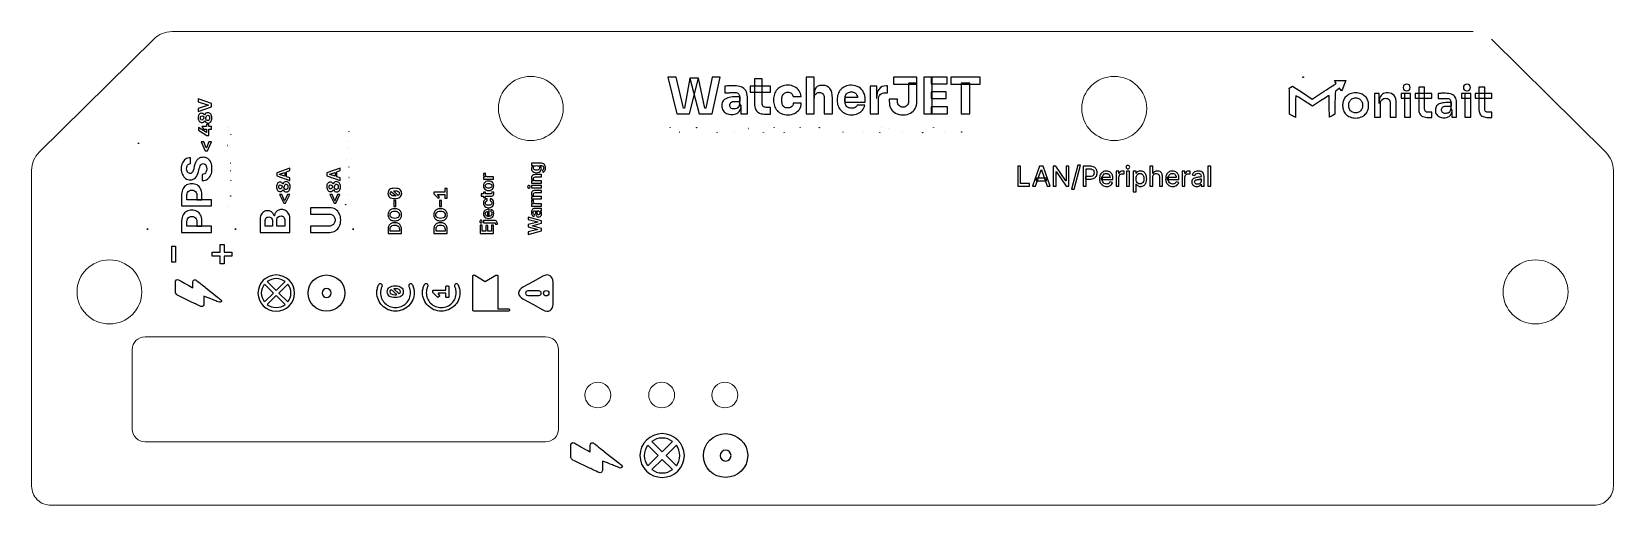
# Model space of a CAD drawing. Header units: millimetres. Extents: x -62 to 62, y -18 to 19.
import ezdxf
from ezdxf.lldxf.tags import DXFTag

# ---------------------------------------------------------------- set-up
doc = ezdxf.new("R2010")
doc.units = ezdxf.units.MM
doc.header["$MEASUREMENT"] = 0
doc.header["$XCLIPFRAME"] = 0
doc.layers.add('Layer 1', color=7, linetype='Continuous')
tags = doc.linetypes.add('New Line1', pattern=[0.2, 0.1, -0.1]).pattern_tags.tags
tags[6:7] = [DXFTag(74, 4), DXFTag(75, 0), DXFTag(340, '0'), DXFTag(46, 1.0), DXFTag(50, 0.0), DXFTag(44, 0.0), DXFTag(45, 0.0)]
tags[4:5] = [DXFTag(74, 4), DXFTag(75, 0), DXFTag(340, '0'), DXFTag(46, 1.0), DXFTag(50, 0.0), DXFTag(44, 0.0), DXFTag(45, 0.0)]
tags = doc.linetypes.add('New Line10', pattern=[0.2, 0.1, -0.1]).pattern_tags.tags
tags[6:7] = [DXFTag(74, 4), DXFTag(75, 0), DXFTag(340, '0'), DXFTag(46, 1.0), DXFTag(50, 0.0), DXFTag(44, 0.0), DXFTag(45, 0.0)]
tags[4:5] = [DXFTag(74, 4), DXFTag(75, 0), DXFTag(340, '0'), DXFTag(46, 1.0), DXFTag(50, 0.0), DXFTag(44, 0.0), DXFTag(45, 0.0)]
tags = doc.linetypes.add('New Line11', pattern=[0.2, 0.1, -0.1]).pattern_tags.tags
tags[6:7] = [DXFTag(74, 4), DXFTag(75, 0), DXFTag(340, '0'), DXFTag(46, 1.0), DXFTag(50, 0.0), DXFTag(44, 0.0), DXFTag(45, 0.0)]
tags[4:5] = [DXFTag(74, 4), DXFTag(75, 0), DXFTag(340, '0'), DXFTag(46, 1.0), DXFTag(50, 0.0), DXFTag(44, 0.0), DXFTag(45, 0.0)]
tags = doc.linetypes.add('New Line12', pattern=[0.2, 0.1, -0.1]).pattern_tags.tags
tags[6:7] = [DXFTag(74, 4), DXFTag(75, 0), DXFTag(340, '0'), DXFTag(46, 1.0), DXFTag(50, 0.0), DXFTag(44, 0.0), DXFTag(45, 0.0)]
tags[4:5] = [DXFTag(74, 4), DXFTag(75, 0), DXFTag(340, '0'), DXFTag(46, 1.0), DXFTag(50, 0.0), DXFTag(44, 0.0), DXFTag(45, 0.0)]
tags = doc.linetypes.add('New Line13', pattern=[0.2, 0.1, -0.1]).pattern_tags.tags
tags[6:7] = [DXFTag(74, 4), DXFTag(75, 0), DXFTag(340, '0'), DXFTag(46, 1.0), DXFTag(50, 0.0), DXFTag(44, 0.0), DXFTag(45, 0.0)]
tags[4:5] = [DXFTag(74, 4), DXFTag(75, 0), DXFTag(340, '0'), DXFTag(46, 1.0), DXFTag(50, 0.0), DXFTag(44, 0.0), DXFTag(45, 0.0)]
tags = doc.linetypes.add('New Line14', pattern=[0.2, 0.1, -0.1]).pattern_tags.tags
tags[6:7] = [DXFTag(74, 4), DXFTag(75, 0), DXFTag(340, '0'), DXFTag(46, 1.0), DXFTag(50, 0.0), DXFTag(44, 0.0), DXFTag(45, 0.0)]
tags[4:5] = [DXFTag(74, 4), DXFTag(75, 0), DXFTag(340, '0'), DXFTag(46, 1.0), DXFTag(50, 0.0), DXFTag(44, 0.0), DXFTag(45, 0.0)]
tags = doc.linetypes.add('New Line15', pattern=[0.2, 0.1, -0.1]).pattern_tags.tags
tags[6:7] = [DXFTag(74, 4), DXFTag(75, 0), DXFTag(340, '0'), DXFTag(46, 1.0), DXFTag(50, 0.0), DXFTag(44, 0.0), DXFTag(45, 0.0)]
tags[4:5] = [DXFTag(74, 4), DXFTag(75, 0), DXFTag(340, '0'), DXFTag(46, 1.0), DXFTag(50, 0.0), DXFTag(44, 0.0), DXFTag(45, 0.0)]
tags = doc.linetypes.add('New Line16', pattern=[0.2, 0.1, -0.1]).pattern_tags.tags
tags[6:7] = [DXFTag(74, 4), DXFTag(75, 0), DXFTag(340, '0'), DXFTag(46, 1.0), DXFTag(50, 0.0), DXFTag(44, 0.0), DXFTag(45, 0.0)]
tags[4:5] = [DXFTag(74, 4), DXFTag(75, 0), DXFTag(340, '0'), DXFTag(46, 1.0), DXFTag(50, 0.0), DXFTag(44, 0.0), DXFTag(45, 0.0)]
tags = doc.linetypes.add('New Line17', pattern=[0.2, 0.1, -0.1]).pattern_tags.tags
tags[6:7] = [DXFTag(74, 4), DXFTag(75, 0), DXFTag(340, '0'), DXFTag(46, 1.0), DXFTag(50, 0.0), DXFTag(44, 0.0), DXFTag(45, 0.0)]
tags[4:5] = [DXFTag(74, 4), DXFTag(75, 0), DXFTag(340, '0'), DXFTag(46, 1.0), DXFTag(50, 0.0), DXFTag(44, 0.0), DXFTag(45, 0.0)]
tags = doc.linetypes.add('New Line18', pattern=[0.2, 0.1, -0.1]).pattern_tags.tags
tags[6:7] = [DXFTag(74, 4), DXFTag(75, 0), DXFTag(340, '0'), DXFTag(46, 1.0), DXFTag(50, 0.0), DXFTag(44, 0.0), DXFTag(45, 0.0)]
tags[4:5] = [DXFTag(74, 4), DXFTag(75, 0), DXFTag(340, '0'), DXFTag(46, 1.0), DXFTag(50, 0.0), DXFTag(44, 0.0), DXFTag(45, 0.0)]
tags = doc.linetypes.add('New Line19', pattern=[0.2, 0.1, -0.1]).pattern_tags.tags
tags[6:7] = [DXFTag(74, 4), DXFTag(75, 0), DXFTag(340, '0'), DXFTag(46, 1.0), DXFTag(50, 0.0), DXFTag(44, 0.0), DXFTag(45, 0.0)]
tags[4:5] = [DXFTag(74, 4), DXFTag(75, 0), DXFTag(340, '0'), DXFTag(46, 1.0), DXFTag(50, 0.0), DXFTag(44, 0.0), DXFTag(45, 0.0)]
tags = doc.linetypes.add('New Line2', pattern=[0.2, 0.1, -0.1]).pattern_tags.tags
tags[6:7] = [DXFTag(74, 4), DXFTag(75, 0), DXFTag(340, '0'), DXFTag(46, 1.0), DXFTag(50, 0.0), DXFTag(44, 0.0), DXFTag(45, 0.0)]
tags[4:5] = [DXFTag(74, 4), DXFTag(75, 0), DXFTag(340, '0'), DXFTag(46, 1.0), DXFTag(50, 0.0), DXFTag(44, 0.0), DXFTag(45, 0.0)]
tags = doc.linetypes.add('New Line20', pattern=[0.2, 0.1, -0.1]).pattern_tags.tags
tags[6:7] = [DXFTag(74, 4), DXFTag(75, 0), DXFTag(340, '0'), DXFTag(46, 1.0), DXFTag(50, 0.0), DXFTag(44, 0.0), DXFTag(45, 0.0)]
tags[4:5] = [DXFTag(74, 4), DXFTag(75, 0), DXFTag(340, '0'), DXFTag(46, 1.0), DXFTag(50, 0.0), DXFTag(44, 0.0), DXFTag(45, 0.0)]
tags = doc.linetypes.add('New Line21', pattern=[0.2, 0.1, -0.1]).pattern_tags.tags
tags[6:7] = [DXFTag(74, 4), DXFTag(75, 0), DXFTag(340, '0'), DXFTag(46, 1.0), DXFTag(50, 0.0), DXFTag(44, 0.0), DXFTag(45, 0.0)]
tags[4:5] = [DXFTag(74, 4), DXFTag(75, 0), DXFTag(340, '0'), DXFTag(46, 1.0), DXFTag(50, 0.0), DXFTag(44, 0.0), DXFTag(45, 0.0)]
tags = doc.linetypes.add('New Line22', pattern=[0.2, 0.1, -0.1]).pattern_tags.tags
tags[6:7] = [DXFTag(74, 4), DXFTag(75, 0), DXFTag(340, '0'), DXFTag(46, 1.0), DXFTag(50, 0.0), DXFTag(44, 0.0), DXFTag(45, 0.0)]
tags[4:5] = [DXFTag(74, 4), DXFTag(75, 0), DXFTag(340, '0'), DXFTag(46, 1.0), DXFTag(50, 0.0), DXFTag(44, 0.0), DXFTag(45, 0.0)]
tags = doc.linetypes.add('New Line23', pattern=[0.2, 0.1, -0.1]).pattern_tags.tags
tags[6:7] = [DXFTag(74, 4), DXFTag(75, 0), DXFTag(340, '0'), DXFTag(46, 1.0), DXFTag(50, 0.0), DXFTag(44, 0.0), DXFTag(45, 0.0)]
tags[4:5] = [DXFTag(74, 4), DXFTag(75, 0), DXFTag(340, '0'), DXFTag(46, 1.0), DXFTag(50, 0.0), DXFTag(44, 0.0), DXFTag(45, 0.0)]
tags = doc.linetypes.add('New Line24', pattern=[0.2, 0.1, -0.1]).pattern_tags.tags
tags[6:7] = [DXFTag(74, 4), DXFTag(75, 0), DXFTag(340, '0'), DXFTag(46, 1.0), DXFTag(50, 0.0), DXFTag(44, 0.0), DXFTag(45, 0.0)]
tags[4:5] = [DXFTag(74, 4), DXFTag(75, 0), DXFTag(340, '0'), DXFTag(46, 1.0), DXFTag(50, 0.0), DXFTag(44, 0.0), DXFTag(45, 0.0)]
tags = doc.linetypes.add('New Line25', pattern=[0.2, 0.1, -0.1]).pattern_tags.tags
tags[6:7] = [DXFTag(74, 4), DXFTag(75, 0), DXFTag(340, '0'), DXFTag(46, 1.0), DXFTag(50, 0.0), DXFTag(44, 0.0), DXFTag(45, 0.0)]
tags[4:5] = [DXFTag(74, 4), DXFTag(75, 0), DXFTag(340, '0'), DXFTag(46, 1.0), DXFTag(50, 0.0), DXFTag(44, 0.0), DXFTag(45, 0.0)]
tags = doc.linetypes.add('New Line26', pattern=[0.2, 0.1, -0.1]).pattern_tags.tags
tags[6:7] = [DXFTag(74, 4), DXFTag(75, 0), DXFTag(340, '0'), DXFTag(46, 1.0), DXFTag(50, 0.0), DXFTag(44, 0.0), DXFTag(45, 0.0)]
tags[4:5] = [DXFTag(74, 4), DXFTag(75, 0), DXFTag(340, '0'), DXFTag(46, 1.0), DXFTag(50, 0.0), DXFTag(44, 0.0), DXFTag(45, 0.0)]
tags = doc.linetypes.add('New Line3', pattern=[0.2, 0.1, -0.1]).pattern_tags.tags
tags[6:7] = [DXFTag(74, 4), DXFTag(75, 0), DXFTag(340, '0'), DXFTag(46, 1.0), DXFTag(50, 0.0), DXFTag(44, 0.0), DXFTag(45, 0.0)]
tags[4:5] = [DXFTag(74, 4), DXFTag(75, 0), DXFTag(340, '0'), DXFTag(46, 1.0), DXFTag(50, 0.0), DXFTag(44, 0.0), DXFTag(45, 0.0)]
tags = doc.linetypes.add('New Line4', pattern=[0.2, 0.1, -0.1]).pattern_tags.tags
tags[6:7] = [DXFTag(74, 4), DXFTag(75, 0), DXFTag(340, '0'), DXFTag(46, 1.0), DXFTag(50, 0.0), DXFTag(44, 0.0), DXFTag(45, 0.0)]
tags[4:5] = [DXFTag(74, 4), DXFTag(75, 0), DXFTag(340, '0'), DXFTag(46, 1.0), DXFTag(50, 0.0), DXFTag(44, 0.0), DXFTag(45, 0.0)]
tags = doc.linetypes.add('New Line5', pattern=[0.2, 0.1, -0.1]).pattern_tags.tags
tags[6:7] = [DXFTag(74, 4), DXFTag(75, 0), DXFTag(340, '0'), DXFTag(46, 1.0), DXFTag(50, 0.0), DXFTag(44, 0.0), DXFTag(45, 0.0)]
tags[4:5] = [DXFTag(74, 4), DXFTag(75, 0), DXFTag(340, '0'), DXFTag(46, 1.0), DXFTag(50, 0.0), DXFTag(44, 0.0), DXFTag(45, 0.0)]
tags = doc.linetypes.add('New Line6', pattern=[0.2, 0.1, -0.1]).pattern_tags.tags
tags[6:7] = [DXFTag(74, 4), DXFTag(75, 0), DXFTag(340, '0'), DXFTag(46, 1.0), DXFTag(50, 0.0), DXFTag(44, 0.0), DXFTag(45, 0.0)]
tags[4:5] = [DXFTag(74, 4), DXFTag(75, 0), DXFTag(340, '0'), DXFTag(46, 1.0), DXFTag(50, 0.0), DXFTag(44, 0.0), DXFTag(45, 0.0)]
tags = doc.linetypes.add('New Line7', pattern=[0.2, 0.1, -0.1]).pattern_tags.tags
tags[6:7] = [DXFTag(74, 4), DXFTag(75, 0), DXFTag(340, '0'), DXFTag(46, 1.0), DXFTag(50, 0.0), DXFTag(44, 0.0), DXFTag(45, 0.0)]
tags[4:5] = [DXFTag(74, 4), DXFTag(75, 0), DXFTag(340, '0'), DXFTag(46, 1.0), DXFTag(50, 0.0), DXFTag(44, 0.0), DXFTag(45, 0.0)]
tags = doc.linetypes.add('New Line8', pattern=[0.2, 0.1, -0.1]).pattern_tags.tags
tags[6:7] = [DXFTag(74, 4), DXFTag(75, 0), DXFTag(340, '0'), DXFTag(46, 1.0), DXFTag(50, 0.0), DXFTag(44, 0.0), DXFTag(45, 0.0)]
tags[4:5] = [DXFTag(74, 4), DXFTag(75, 0), DXFTag(340, '0'), DXFTag(46, 1.0), DXFTag(50, 0.0), DXFTag(44, 0.0), DXFTag(45, 0.0)]
tags = doc.linetypes.add('New Line9', pattern=[0.2, 0.1, -0.1]).pattern_tags.tags
tags[6:7] = [DXFTag(74, 4), DXFTag(75, 0), DXFTag(340, '0'), DXFTag(46, 1.0), DXFTag(50, 0.0), DXFTag(44, 0.0), DXFTag(45, 0.0)]
tags[4:5] = [DXFTag(74, 4), DXFTag(75, 0), DXFTag(340, '0'), DXFTag(46, 1.0), DXFTag(50, 0.0), DXFTag(44, 0.0), DXFTag(45, 0.0)]
picture_1 = doc.add_image_def('image1.png', size_in_pixel=(57, 54))
picture_2 = doc.add_image_def('image2.png', size_in_pixel=(57, 49))
picture_3 = doc.add_image_def('image3.png', size_in_pixel=(57, 54))
picture_4 = doc.add_image_def('image4.png', size_in_pixel=(76, 69))
picture_5 = doc.add_image_def('image5.png', size_in_pixel=(57, 49))
picture_6 = doc.add_image_def('image6.png', size_in_pixel=(56, 33))
picture_7 = doc.add_image_def('image7.png', size_in_pixel=(70, 34))
picture_8 = doc.add_image_def('image8.png', size_in_pixel=(56, 50))
picture_9 = doc.add_image_def('image9.png', size_in_pixel=(70, 34))
picture_10 = doc.add_image_def('image10.png', size_in_pixel=(57, 52))
picture_11 = doc.add_image_def('image11.png', size_in_pixel=(74, 71))
picture_12 = doc.add_image_def('image12.png', size_in_pixel=(70, 34))
picture_13 = doc.add_image_def('image13.png', size_in_pixel=(56, 50))
picture_14 = doc.add_image_def('image14.png', size_in_pixel=(56, 33))
picture_15 = doc.add_image_def('image15.png', size_in_pixel=(57, 52))
picture_16 = doc.add_image_def('image16.png', size_in_pixel=(56, 82))
picture_17 = doc.add_image_def('image17.png', size_in_pixel=(74, 55))
picture_18 = doc.add_image_def('image18.png', size_in_pixel=(7, 515))
picture_19 = doc.add_image_def('image19.png', size_in_pixel=(75, 415))
picture_20 = doc.add_image_def('image20.png', size_in_pixel=(7, 515))
picture_21 = doc.add_image_def('image21.png', size_in_pixel=(7, 515))
picture_22 = doc.add_image_def('image22.png', size_in_pixel=(75, 107))
picture_23 = doc.add_image_def('image23.png', size_in_pixel=(80, 80))
picture_24 = doc.add_image_def('image24.png', size_in_pixel=(80, 80))
picture_25 = doc.add_image_def('image25.png', size_in_pixel=(64, 77))
picture_26 = doc.add_image_def('image26.png', size_in_pixel=(22, 103))
picture_27 = doc.add_image_def('image27.png', size_in_pixel=(40, 75))
picture_28 = doc.add_image_def('image28.png', size_in_pixel=(51, 99))
picture_29 = doc.add_image_def('image29.png', size_in_pixel=(15, 14))
picture_30 = doc.add_image_def('image30.png', size_in_pixel=(22, 75))
picture_31 = doc.add_image_def('image31.png', size_in_pixel=(64, 77))
picture_32 = doc.add_image_def('image32.png', size_in_pixel=(97, 103))
picture_33 = doc.add_image_def('image33.png', size_in_pixel=(21, 103))
picture_34 = doc.add_image_def('image34.png', size_in_pixel=(61, 77))
picture_35 = doc.add_image_def('image35.png', size_in_pixel=(22, 103))
picture_36 = doc.add_image_def('image36.png', size_in_pixel=(40, 75))
picture_37 = doc.add_image_def('image37.png', size_in_pixel=(51, 99))
picture_38 = doc.add_image_def('image38.png', size_in_pixel=(61, 79))
picture_39 = doc.add_image_def('image39.png', size_in_pixel=(62, 77))
picture_40 = doc.add_image_def('image40.png', size_in_pixel=(76, 106))
picture_41 = doc.add_image_def('image41.png', size_in_pixel=(64, 77))
picture_42 = doc.add_image_def('image42.png', size_in_pixel=(10, 103))
picture_43 = doc.add_image_def('image43.png', size_in_pixel=(180, 292))

msp = doc.modelspace()

# ---------------------------------------------------------------- linework, layer by layer
at = {"layer": 'Layer 1', "color": 1, "linetype": 'New Line19', "lineweight": 5}
msp.add_open_spline([(-61.18, 9.1), (-61.18, 9.1), (-52.24, 17.93), (-52.24, 17.93)], degree=3, dxfattribs=at)
at = {"layer": 'Layer 1', "color": 1, "linetype": 'New Line20', "lineweight": 5}
msp.add_open_spline([(-52.24, 17.93), (-51.86, 18.3), (-51.34, 18.52), (-50.81, 18.52)], degree=3, dxfattribs=at)
at = {"layer": 'Layer 1', "color": 1, "linetype": 'New Line21', "lineweight": 5}
msp.add_open_spline([(-50.81, 18.52), (-50.81, 18.52), (50.77, 18.52), (50.77, 18.52)], degree=3, dxfattribs=at)
at = {"layer": 'Layer 1', "color": 1, "linetype": 'New Line22', "lineweight": 5}
msp.add_open_spline([(52.2, 17.93), (52.2, 17.93), (61.13, 9.1), (61.13, 9.1)], degree=3, dxfattribs=at)
at = {"layer": 'Layer 1', "color": 1, "linetype": 'New Line14', "lineweight": 5}
msp.add_open_spline([(-25.33, 12.52), (-25.33, 13.9), (-24.2, 15.02), (-22.8, 15.02), (-22.8, 15.02), (-21.4, 15.02), (-20.27, 13.9), (-20.27, 12.52), (-20.27, 12.52), (-20.27, 11.13), (-21.4, 10.01), (-22.8, 10.01), (-22.8, 10.01), (-24.2, 10.01), (-25.33, 11.13), (-25.33, 12.52)], degree=3, knots=[0, 0, 0, 0, 0.2, 0.2, 0.2, 0.2, 0.4, 0.4, 0.4, 0.4, 0.6, 0.6, 0.6, 0.6, 1, 1, 1, 1], dxfattribs=at)
at = {"layer": 'Layer 1'}
for points, knots in [([(-11.39, 12.09), (-11.39, 12.09), (-12.11, 14.97), (-12.11, 14.97), (-12.11, 14.97), (-12.11, 14.97), (-11.44, 14.97), (-11.44, 14.97), (-11.44, 14.97), (-11.44, 14.97), (-10.87, 12.53), (-10.87, 12.53), (-10.87, 12.53), (-10.87, 12.53), (-10.81, 12.53), (-10.81, 12.53), (-10.81, 12.53), (-10.81, 12.53), (-10.37, 14.87), (-10.37, 14.87), (-10.37, 14.87), (-10.37, 14.87), (-9.7, 14.87), (-9.7, 14.87), (-9.7, 14.87), (-9.7, 14.87), (-10.4, 12.09), (-10.4, 12.09), (-10.4, 12.09), (-10.4, 12.09), (-11.39, 12.09), (-11.39, 12.09)], [0, 0, 0, 0, 0.111111, 0.111111, 0.111111, 0.111111, 0.222222, 0.222222, 0.222222, 0.222222, 0.333333, 0.333333, 0.333333, 0.333333, 0.444444, 0.444444, 0.444444, 0.444444, 0.555556, 0.555556, 0.555556, 0.555556, 0.666667, 0.666667, 0.666667, 0.666667, 0.777778, 0.777778, 0.777778, 0.777778, 1, 1, 1, 1]), ([(-9.66, 12.09), (-9.66, 12.09), (-10.37, 14.87), (-10.37, 14.87), (-10.37, 14.87), (-10.37, 14.87), (-9.7, 14.87), (-9.7, 14.87), (-9.7, 14.87), (-9.7, 14.87), (-9.2, 12.53), (-9.2, 12.53), (-9.2, 12.53), (-9.2, 12.53), (-9.13, 12.53), (-9.13, 12.53), (-9.13, 12.53), (-9.13, 12.53), (-8.64, 14.97), (-8.64, 14.97), (-8.64, 14.97), (-8.64, 14.97), (-8, 14.97), (-8, 14.97), (-8, 14.97), (-8, 14.97), (-8.64, 12.09), (-8.64, 12.09), (-8.64, 12.09), (-8.64, 12.09), (-9.66, 12.09), (-9.66, 12.09)], [0, 0, 0, 0, 0.111111, 0.111111, 0.111111, 0.111111, 0.222222, 0.222222, 0.222222, 0.222222, 0.333333, 0.333333, 0.333333, 0.333333, 0.444444, 0.444444, 0.444444, 0.444444, 0.555556, 0.555556, 0.555556, 0.555556, 0.666667, 0.666667, 0.666667, 0.666667, 0.777778, 0.777778, 0.777778, 0.777778, 1, 1, 1, 1]), ([(-4.4, 12.07), (-4.62, 12.07), (-4.8, 12.09), (-4.93, 12.14), (-4.93, 12.14), (-5.07, 12.2), (-5.17, 12.29), (-5.23, 12.42), (-5.23, 12.42), (-5.29, 12.55), (-5.33, 12.72), (-5.33, 12.94), (-5.33, 12.94), (-5.33, 12.94), (-5.33, 14.84), (-5.33, 14.84), (-5.33, 14.84), (-5.33, 14.84), (-4.73, 14.84), (-4.73, 14.84), (-4.73, 14.84), (-4.73, 14.84), (-4.73, 12.91), (-4.73, 12.91), (-4.73, 12.91), (-4.73, 12.81), (-4.7, 12.73), (-4.65, 12.68), (-4.65, 12.68), (-4.59, 12.62), (-4.52, 12.6), (-4.42, 12.6), (-4.42, 12.6), (-4.42, 12.6), (-4.09, 12.6), (-4.09, 12.6), (-4.09, 12.6), (-4.09, 12.6), (-4.09, 12.07), (-4.09, 12.07), (-4.09, 12.07), (-4.09, 12.07), (-4.4, 12.07), (-4.4, 12.07)], [0, 0, 0, 0, 0.083333, 0.083333, 0.083333, 0.083333, 0.166667, 0.166667, 0.166667, 0.166667, 0.25, 0.25, 0.25, 0.25, 0.333333, 0.333333, 0.333333, 0.333333, 0.416667, 0.416667, 0.416667, 0.416667, 0.5, 0.5, 0.5, 0.5, 0.583333, 0.583333, 0.583333, 0.583333, 0.666667, 0.666667, 0.666667, 0.666667, 0.75, 0.75, 0.75, 0.75, 0.833333, 0.833333, 0.833333, 0.833333, 1, 1, 1, 1]), ([(-1.31, 12.09), (-1.31, 12.09), (-1.31, 14.97), (-1.31, 14.97), (-1.31, 14.97), (-1.31, 14.97), (-0.67, 14.97), (-0.67, 14.97), (-0.67, 14.97), (-0.67, 14.97), (-0.67, 13.31), (-0.67, 13.31), (-0.67, 13.31), (-0.67, 13.31), (-0.67, 13.31), (-0.67, 13.31), (-0.67, 13.31), (-0.67, 13.8), (-0.76, 14.32), (-0.03, 14.32), (-0.03, 14.32), (-0.03, 14.32), (0, 14.32), (0, 14.32), (0, 14.32), (0.25, 14.32), (0.43, 14.24), (0.56, 14.07), (0.56, 14.07), (0.69, 13.9), (0.75, 13.65), (0.75, 13.32), (0.75, 13.32), (0.75, 13.32), (0.75, 12.09), (0.75, 12.09), (0.75, 12.09), (0.75, 12.09), (0.11, 12.09), (0.11, 12.09), (0.11, 12.09), (0.11, 12.09), (0.11, 13.36), (0.11, 13.36), (0.11, 13.36), (0.11, 13.48), (0.07, 13.58), (0, 13.65), (0, 13.65), (-0.07, 13.72), (-0.16, 13.76), (-0.27, 13.76), (-0.27, 13.76), (-0.39, 13.76), (-0.49, 13.72), (-0.56, 13.64), (-0.56, 13.64), (-0.64, 13.57), (-0.67, 13.47), (-0.67, 13.34), (-0.67, 13.34), (-0.67, 13.34), (-0.67, 12.09), (-0.67, 12.09), (-0.67, 12.09), (-0.67, 12.09), (-1.31, 12.09), (-1.31, 12.09)], [0, 0, 0, 0, 0.055556, 0.055556, 0.055556, 0.055556, 0.111111, 0.111111, 0.111111, 0.111111, 0.166667, 0.166667, 0.166667, 0.166667, 0.222222, 0.222222, 0.222222, 0.222222, 0.277778, 0.277778, 0.277778, 0.277778, 0.333333, 0.333333, 0.333333, 0.333333, 0.388889, 0.388889, 0.388889, 0.388889, 0.444444, 0.444444, 0.444444, 0.444444, 0.5, 0.5, 0.5, 0.5, 0.555556, 0.555556, 0.555556, 0.555556, 0.611111, 0.611111, 0.611111, 0.611111, 0.666667, 0.666667, 0.666667, 0.666667, 0.722222, 0.722222, 0.722222, 0.722222, 0.777778, 0.777778, 0.777778, 0.777778, 0.833333, 0.833333, 0.833333, 0.833333, 0.888889, 0.888889, 0.888889, 0.888889, 1, 1, 1, 1]), ([(5.53, 14.41), (5.53, 14.41), (5.53, 14.97), (5.53, 14.97), (5.53, 14.97), (5.53, 14.97), (7.34, 14.97), (7.34, 14.97), (7.34, 14.97), (7.34, 14.97), (7.34, 14.41), (7.34, 14.41), (7.34, 14.41), (7.34, 14.41), (5.53, 14.41), (5.53, 14.41)], [0, 0, 0, 0, 0.2, 0.2, 0.2, 0.2, 0.4, 0.4, 0.4, 0.4, 0.6, 0.6, 0.6, 0.6, 1, 1, 1, 1]), ([(7.9, 12.09), (7.9, 12.09), (7.9, 14.97), (7.9, 14.97), (7.9, 14.97), (7.9, 14.97), (8.54, 14.97), (8.54, 14.97), (8.54, 14.97), (8.54, 14.97), (8.54, 12.09), (8.54, 12.09), (8.54, 12.09), (8.54, 12.09), (7.9, 12.09), (7.9, 12.09)], [0, 0, 0, 0, 0.2, 0.2, 0.2, 0.2, 0.4, 0.4, 0.4, 0.4, 0.6, 0.6, 0.6, 0.6, 1, 1, 1, 1]), ([(8.46, 14.44), (8.46, 14.44), (8.46, 14.97), (8.46, 14.97), (8.46, 14.97), (8.46, 14.97), (9.71, 14.97), (9.71, 14.97), (9.71, 14.97), (9.71, 14.97), (9.71, 14.44), (9.71, 14.44), (9.71, 14.44), (9.71, 14.44), (8.46, 14.44), (8.46, 14.44)], [0, 0, 0, 0, 0.2, 0.2, 0.2, 0.2, 0.4, 0.4, 0.4, 0.4, 0.6, 0.6, 0.6, 0.6, 1, 1, 1, 1]), ([(10, 14.41), (10, 14.41), (10, 14.97), (10, 14.97), (10, 14.97), (10, 14.97), (12.29, 14.97), (12.29, 14.97), (12.29, 14.97), (12.29, 14.97), (12.29, 14.41), (12.29, 14.41), (12.29, 14.41), (12.29, 14.41), (10, 14.41), (10, 14.41)], [0, 0, 0, 0, 0.2, 0.2, 0.2, 0.2, 0.4, 0.4, 0.4, 0.4, 0.6, 0.6, 0.6, 0.6, 1, 1, 1, 1]), ([(-6.4, 12.09), (-6.4, 12.09), (-6.4, 12.73), (-6.4, 12.73), (-6.4, 12.73), (-6.4, 12.73), (-6.51, 12.73), (-6.51, 12.73), (-6.51, 12.73), (-6.51, 12.73), (-6.51, 13.43), (-6.51, 13.43), (-6.51, 13.43), (-6.51, 13.54), (-6.54, 13.62), (-6.59, 13.67), (-6.59, 13.67), (-6.64, 13.73), (-6.73, 13.76), (-6.84, 13.76), (-6.84, 13.76), (-6.9, 13.76), (-6.98, 13.76), (-7.08, 13.75), (-7.08, 13.75), (-7.17, 13.75), (-7.27, 13.75), (-7.37, 13.74), (-7.37, 13.74), (-7.47, 13.74), (-7.56, 13.73), (-7.65, 13.73), (-7.65, 13.73), (-7.65, 13.73), (-7.65, 14.26), (-7.65, 14.26), (-7.65, 14.26), (-7.59, 14.26), (-7.51, 14.27), (-7.43, 14.27), (-7.43, 14.27), (-7.35, 14.28), (-7.26, 14.28), (-7.18, 14.29), (-7.18, 14.29), (-7.09, 14.29), (-7.01, 14.29), (-6.93, 14.29), (-6.93, 14.29), (-6.71, 14.29), (-6.52, 14.26), (-6.37, 14.2), (-6.37, 14.2), (-6.21, 14.13), (-6.09, 14.04), (-6.01, 13.91), (-6.01, 13.91), (-5.93, 13.78), (-5.89, 13.62), (-5.89, 13.42), (-5.89, 13.42), (-5.89, 13.42), (-5.89, 12.09), (-5.89, 12.09), (-5.89, 12.09), (-5.89, 12.09), (-6.4, 12.09), (-6.4, 12.09)], [0, 0, 0, 0, 0.055556, 0.055556, 0.055556, 0.055556, 0.111111, 0.111111, 0.111111, 0.111111, 0.166667, 0.166667, 0.166667, 0.166667, 0.222222, 0.222222, 0.222222, 0.222222, 0.277778, 0.277778, 0.277778, 0.277778, 0.333333, 0.333333, 0.333333, 0.333333, 0.388889, 0.388889, 0.388889, 0.388889, 0.444444, 0.444444, 0.444444, 0.444444, 0.5, 0.5, 0.5, 0.5, 0.555556, 0.555556, 0.555556, 0.555556, 0.611111, 0.611111, 0.611111, 0.611111, 0.666667, 0.666667, 0.666667, 0.666667, 0.722222, 0.722222, 0.722222, 0.722222, 0.777778, 0.777778, 0.777778, 0.777778, 0.833333, 0.833333, 0.833333, 0.833333, 0.888889, 0.888889, 0.888889, 0.888889, 1, 1, 1, 1]), ([(-5.66, 13.79), (-5.66, 13.79), (-5.66, 14.25), (-5.66, 14.25), (-5.66, 14.25), (-5.66, 14.25), (-4.09, 14.25), (-4.09, 14.25), (-4.09, 14.25), (-4.09, 14.25), (-4.09, 13.79), (-4.09, 13.79), (-4.09, 13.79), (-4.09, 13.79), (-5.66, 13.79), (-5.66, 13.79)], [0, 0, 0, 0, 0.2, 0.2, 0.2, 0.2, 0.4, 0.4, 0.4, 0.4, 0.6, 0.6, 0.6, 0.6, 1, 1, 1, 1]), ([(-2.73, 12.02), (-2.92, 12.02), (-3.08, 12.05), (-3.22, 12.11), (-3.22, 12.11), (-3.36, 12.17), (-3.48, 12.26), (-3.57, 12.36), (-3.57, 12.36), (-3.66, 12.47), (-3.73, 12.59), (-3.78, 12.72), (-3.78, 12.72), (-3.82, 12.85), (-3.85, 12.99), (-3.85, 13.13), (-3.85, 13.13), (-3.85, 13.13), (-3.85, 13.21), (-3.85, 13.21), (-3.85, 13.21), (-3.85, 13.35), (-3.82, 13.49), (-3.77, 13.63), (-3.77, 13.63), (-3.73, 13.76), (-3.66, 13.88), (-3.56, 13.99), (-3.56, 13.99), (-3.47, 14.1), (-3.35, 14.18), (-3.22, 14.24), (-3.22, 14.24), (-3.07, 14.3), (-2.91, 14.33), (-2.73, 14.33), (-2.73, 14.33), (-2.54, 14.33), (-2.36, 14.29), (-2.21, 14.21), (-2.21, 14.21), (-2.06, 14.14), (-1.94, 14.04), (-1.85, 13.9), (-1.85, 13.9), (-1.76, 13.77), (-1.71, 13.62), (-1.69, 13.44), (-1.69, 13.44), (-1.69, 13.44), (-2.32, 13.44), (-2.32, 13.44), (-2.32, 13.44), (-2.33, 13.54), (-2.37, 13.62), (-2.44, 13.69), (-2.44, 13.69), (-2.51, 13.76), (-2.6, 13.79), (-2.73, 13.79), (-2.73, 13.79), (-2.84, 13.79), (-2.93, 13.76), (-3, 13.71), (-3, 13.71), (-3.07, 13.66), (-3.12, 13.59), (-3.16, 13.49), (-3.16, 13.49), (-3.19, 13.4), (-3.21, 13.29), (-3.21, 13.17), (-3.21, 13.17), (-3.21, 13.05), (-3.19, 12.95), (-3.16, 12.85), (-3.16, 12.85), (-3.13, 12.76), (-3.08, 12.69), (-3.01, 12.63), (-3.01, 12.63), (-2.94, 12.58), (-2.84, 12.56), (-2.73, 12.56), (-2.73, 12.56), (-2.64, 12.56), (-2.57, 12.57), (-2.51, 12.6), (-2.51, 12.6), (-2.45, 12.63), (-2.4, 12.68), (-2.37, 12.73), (-2.37, 12.73), (-2.33, 12.78), (-2.31, 12.85), (-2.3, 12.92), (-2.3, 12.92), (-2.3, 12.92), (-1.68, 12.92), (-1.68, 12.92), (-1.68, 12.92), (-1.69, 12.74), (-1.74, 12.58), (-1.83, 12.44), (-1.83, 12.44), (-1.92, 12.31), (-2.05, 12.21), (-2.2, 12.13), (-2.2, 12.13), (-2.36, 12.06), (-2.53, 12.02), (-2.73, 12.02)], [0, 0, 0, 0, 0.034483, 0.034483, 0.034483, 0.034483, 0.068966, 0.068966, 0.068966, 0.068966, 0.103448, 0.103448, 0.103448, 0.103448, 0.137931, 0.137931, 0.137931, 0.137931, 0.172414, 0.172414, 0.172414, 0.172414, 0.206897, 0.206897, 0.206897, 0.206897, 0.241379, 0.241379, 0.241379, 0.241379, 0.275862, 0.275862, 0.275862, 0.275862, 0.310345, 0.310345, 0.310345, 0.310345, 0.344828, 0.344828, 0.344828, 0.344828, 0.37931, 0.37931, 0.37931, 0.37931, 0.413793, 0.413793, 0.413793, 0.413793, 0.448276, 0.448276, 0.448276, 0.448276, 0.482759, 0.482759, 0.482759, 0.482759, 0.517241, 0.517241, 0.517241, 0.517241, 0.551724, 0.551724, 0.551724, 0.551724, 0.586207, 0.586207, 0.586207, 0.586207, 0.62069, 0.62069, 0.62069, 0.62069, 0.655172, 0.655172, 0.655172, 0.655172, 0.689655, 0.689655, 0.689655, 0.689655, 0.724138, 0.724138, 0.724138, 0.724138, 0.758621, 0.758621, 0.758621, 0.758621, 0.793103, 0.793103, 0.793103, 0.793103, 0.827586, 0.827586, 0.827586, 0.827586, 0.862069, 0.862069, 0.862069, 0.862069, 0.896552, 0.896552, 0.896552, 0.896552, 0.931034, 0.931034, 0.931034, 0.931034, 1, 1, 1, 1]), ([(2.26, 12.02), (2.07, 12.02), (1.9, 12.05), (1.76, 12.11), (1.76, 12.11), (1.62, 12.18), (1.5, 12.26), (1.41, 12.37), (1.41, 12.37), (1.31, 12.47), (1.24, 12.59), (1.19, 12.72), (1.19, 12.72), (1.14, 12.86), (1.12, 13), (1.12, 13.13), (1.12, 13.13), (1.12, 13.13), (1.12, 13.21), (1.12, 13.21), (1.12, 13.21), (1.12, 13.36), (1.14, 13.5), (1.19, 13.63), (1.19, 13.63), (1.24, 13.76), (1.31, 13.88), (1.41, 13.99), (1.41, 13.99), (1.5, 14.09), (1.61, 14.17), (1.75, 14.23), (1.75, 14.23), (1.89, 14.3), (2.05, 14.33), (2.23, 14.33), (2.23, 14.33), (2.47, 14.33), (2.66, 14.28), (2.82, 14.17), (2.82, 14.17), (2.98, 14.07), (3.11, 13.93), (3.19, 13.77), (3.19, 13.77), (3.28, 13.6), (3.32, 13.42), (3.32, 13.22), (3.32, 13.22), (3.32, 13.22), (3.32, 13.01), (3.32, 13.01), (3.32, 13.01), (3.32, 13.01), (1.72, 13.01), (1.72, 13.01), (1.72, 13.01), (1.72, 13.01), (1.73, 13.37), (1.73, 13.37), (1.73, 13.37), (1.73, 13.37), (2.71, 13.37), (2.71, 13.37), (2.71, 13.37), (2.7, 13.47), (2.71, 13.44), (2.67, 13.53), (2.67, 13.53), (2.63, 13.62), (2.58, 13.69), (2.5, 13.74), (2.5, 13.74), (2.43, 13.79), (2.34, 13.82), (2.23, 13.82), (2.23, 13.82), (2.12, 13.82), (2.03, 13.79), (1.95, 13.74), (1.95, 13.74), (1.87, 13.69), (1.81, 13.62), (1.77, 13.52), (1.77, 13.52), (1.73, 13.43), (1.73, 13.31), (1.73, 13.17), (1.73, 13.17), (1.73, 13.04), (1.73, 12.93), (1.77, 12.83), (1.77, 12.83), (1.81, 12.74), (1.86, 12.66), (1.94, 12.61), (1.94, 12.61), (2.02, 12.56), (2.13, 12.53), (2.26, 12.53), (2.26, 12.53), (2.37, 12.53), (2.47, 12.55), (2.54, 12.6), (2.54, 12.6), (2.62, 12.64), (2.67, 12.7), (2.69, 12.76), (2.69, 12.76), (2.69, 12.76), (3.28, 12.76), (3.28, 12.76), (3.28, 12.76), (3.25, 12.62), (3.19, 12.49), (3.09, 12.38), (3.09, 12.38), (3, 12.26), (2.88, 12.18), (2.74, 12.11), (2.74, 12.11), (2.6, 12.05), (2.44, 12.02), (2.26, 12.02)], [0, 0, 0, 0, 0.03125, 0.03125, 0.03125, 0.03125, 0.0625, 0.0625, 0.0625, 0.0625, 0.09375, 0.09375, 0.09375, 0.09375, 0.125, 0.125, 0.125, 0.125, 0.15625, 0.15625, 0.15625, 0.15625, 0.1875, 0.1875, 0.1875, 0.1875, 0.21875, 0.21875, 0.21875, 0.21875, 0.25, 0.25, 0.25, 0.25, 0.28125, 0.28125, 0.28125, 0.28125, 0.3125, 0.3125, 0.3125, 0.3125, 0.34375, 0.34375, 0.34375, 0.34375, 0.375, 0.375, 0.375, 0.375, 0.40625, 0.40625, 0.40625, 0.40625, 0.4375, 0.4375, 0.4375, 0.4375, 0.46875, 0.46875, 0.46875, 0.46875, 0.5, 0.5, 0.5, 0.5, 0.53125, 0.53125, 0.53125, 0.53125, 0.5625, 0.5625, 0.5625, 0.5625, 0.59375, 0.59375, 0.59375, 0.59375, 0.625, 0.625, 0.625, 0.625, 0.65625, 0.65625, 0.65625, 0.65625, 0.6875, 0.6875, 0.6875, 0.6875, 0.71875, 0.71875, 0.71875, 0.71875, 0.75, 0.75, 0.75, 0.75, 0.78125, 0.78125, 0.78125, 0.78125, 0.8125, 0.8125, 0.8125, 0.8125, 0.84375, 0.84375, 0.84375, 0.84375, 0.875, 0.875, 0.875, 0.875, 0.90625, 0.90625, 0.90625, 0.90625, 0.9375, 0.9375, 0.9375, 0.9375, 1, 1, 1, 1]), ([(3.7, 12.09), (3.7, 12.09), (3.7, 14.25), (3.7, 14.25), (3.7, 14.25), (3.7, 14.25), (4.21, 14.25), (4.21, 14.25), (4.21, 14.25), (4.21, 14.25), (4.21, 13.33), (4.21, 13.33), (4.21, 13.33), (4.21, 13.33), (4.2, 13.33), (4.2, 13.33), (4.2, 13.33), (4.2, 13.63), (4.26, 13.87), (4.39, 14.03), (4.39, 14.03), (4.53, 14.2), (4.72, 14.28), (4.97, 14.28), (4.97, 14.28), (4.97, 14.28), (5.05, 14.28), (5.05, 14.28), (5.05, 14.28), (5.05, 14.28), (5.05, 13.74), (5.05, 13.74), (5.05, 13.74), (5.05, 13.74), (4.89, 13.74), (4.89, 13.74), (4.89, 13.74), (4.72, 13.74), (4.58, 13.69), (4.49, 13.6), (4.49, 13.6), (4.39, 13.5), (4.34, 13.37), (4.34, 13.19), (4.34, 13.19), (4.34, 13.19), (4.34, 12.09), (4.34, 12.09), (4.34, 12.09), (4.34, 12.09), (3.7, 12.09), (3.7, 12.09)], [0, 0, 0, 0, 0.071429, 0.071429, 0.071429, 0.071429, 0.142857, 0.142857, 0.142857, 0.142857, 0.214286, 0.214286, 0.214286, 0.214286, 0.285714, 0.285714, 0.285714, 0.285714, 0.357143, 0.357143, 0.357143, 0.357143, 0.428571, 0.428571, 0.428571, 0.428571, 0.5, 0.5, 0.5, 0.5, 0.571429, 0.571429, 0.571429, 0.571429, 0.642857, 0.642857, 0.642857, 0.642857, 0.714286, 0.714286, 0.714286, 0.714286, 0.785714, 0.785714, 0.785714, 0.785714, 0.857143, 0.857143, 0.857143, 0.857143, 1, 1, 1, 1]), ([(6.26, 12.02), (6.04, 12.02), (5.85, 12.06), (5.69, 12.14), (5.69, 12.14), (5.53, 12.23), (5.4, 12.35), (5.32, 12.5), (5.32, 12.5), (5.23, 12.66), (5.19, 12.85), (5.19, 13.08), (5.19, 13.08), (5.19, 13.08), (5.19, 13.23), (5.19, 13.23), (5.19, 13.23), (5.19, 13.23), (5.84, 13.23), (5.84, 13.23), (5.84, 13.23), (5.84, 13.23), (5.84, 13.04), (5.84, 13.04), (5.84, 13.04), (5.84, 12.92), (5.87, 12.82), (5.95, 12.74), (5.95, 12.74), (6.02, 12.66), (6.13, 12.62), (6.26, 12.62), (6.26, 12.62), (6.39, 12.62), (6.5, 12.66), (6.57, 12.74), (6.57, 12.74), (6.65, 12.82), (6.69, 12.92), (6.69, 13.04), (6.69, 13.04), (6.69, 13.04), (6.69, 14.49), (6.69, 14.49), (6.69, 14.49), (6.69, 14.49), (7.34, 14.49), (7.34, 14.49), (7.34, 14.49), (7.34, 14.49), (7.34, 13.08), (7.34, 13.08), (7.34, 13.08), (7.34, 12.85), (7.3, 12.66), (7.21, 12.5), (7.21, 12.5), (7.12, 12.35), (7, 12.23), (6.84, 12.14), (6.84, 12.14), (6.68, 12.06), (6.49, 12.02), (6.26, 12.02)], [0, 0, 0, 0, 0.058824, 0.058824, 0.058824, 0.058824, 0.117647, 0.117647, 0.117647, 0.117647, 0.176471, 0.176471, 0.176471, 0.176471, 0.235294, 0.235294, 0.235294, 0.235294, 0.294118, 0.294118, 0.294118, 0.294118, 0.352941, 0.352941, 0.352941, 0.352941, 0.411765, 0.411765, 0.411765, 0.411765, 0.470588, 0.470588, 0.470588, 0.470588, 0.529412, 0.529412, 0.529412, 0.529412, 0.588235, 0.588235, 0.588235, 0.588235, 0.647059, 0.647059, 0.647059, 0.647059, 0.705882, 0.705882, 0.705882, 0.705882, 0.764706, 0.764706, 0.764706, 0.764706, 0.823529, 0.823529, 0.823529, 0.823529, 0.882353, 0.882353, 0.882353, 0.882353, 1, 1, 1, 1]), ([(8.46, 13.29), (8.46, 13.29), (8.46, 13.82), (8.46, 13.82), (8.46, 13.82), (8.46, 13.82), (9.64, 13.82), (9.64, 13.82), (9.64, 13.82), (9.64, 13.82), (9.64, 13.29), (9.64, 13.29), (9.64, 13.29), (9.64, 13.29), (8.46, 13.29), (8.46, 13.29)], [0, 0, 0, 0, 0.2, 0.2, 0.2, 0.2, 0.4, 0.4, 0.4, 0.4, 0.6, 0.6, 0.6, 0.6, 1, 1, 1, 1]), ([(10.81, 12.09), (10.81, 12.09), (10.81, 14.49), (10.81, 14.49), (10.81, 14.49), (10.81, 14.49), (11.47, 14.49), (11.47, 14.49), (11.47, 14.49), (11.47, 14.49), (11.47, 12.09), (11.47, 12.09), (11.47, 12.09), (11.47, 12.09), (10.81, 12.09), (10.81, 12.09)], [0, 0, 0, 0, 0.2, 0.2, 0.2, 0.2, 0.4, 0.4, 0.4, 0.4, 0.6, 0.6, 0.6, 0.6, 1, 1, 1, 1]), ([(40.17, 14.69), (40.17, 14.69), (39.95, 14.69), (39.95, 14.69), (39.95, 14.69), (39.95, 14.69), (40.01, 14.59), (40.01, 14.59), (40.01, 14.59), (40.05, 14.53), (40.08, 14.49), (40.08, 14.48), (40.08, 14.48), (40.08, 14.47), (39.66, 14.19), (39.15, 13.86), (39.15, 13.86), (39.15, 13.86), (38.22, 13.24), (38.22, 13.24), (38.22, 13.24), (38.22, 13.24), (37.45, 13.75), (37.45, 13.75), (37.45, 13.75), (37.45, 13.75), (36.68, 14.26), (36.68, 14.26), (36.68, 14.26), (36.68, 14.26), (36.55, 14.18), (36.55, 14.18), (36.55, 14.18), (36.55, 14.18), (36.42, 14.1), (36.42, 14.1), (36.42, 14.1), (36.42, 14.1), (36.43, 13.94), (36.43, 13.94), (36.43, 13.94), (36.44, 13.85), (36.45, 13.39), (36.45, 12.92), (36.45, 12.92), (36.45, 12.92), (36.45, 12.08), (36.45, 12.08), (36.45, 12.08), (36.45, 12.08), (36.67, 11.95), (36.67, 11.95), (36.67, 11.95), (36.79, 11.88), (36.9, 11.82), (36.91, 11.82), (36.91, 11.82), (36.91, 11.82), (36.92, 12.21), (36.92, 12.67), (36.92, 12.67), (36.92, 13.14), (36.92, 13.52), (36.93, 13.52), (36.93, 13.52), (36.94, 13.52), (37.24, 13.33), (37.59, 13.1), (37.59, 13.1), (37.59, 13.1), (38.23, 12.69), (38.23, 12.69), (38.23, 12.69), (38.23, 12.69), (38.87, 13.11), (38.87, 13.11), (38.87, 13.11), (39.22, 13.34), (39.52, 13.53), (39.53, 13.53), (39.53, 13.53), (39.54, 13.53), (39.55, 13.15), (39.55, 12.68), (39.55, 12.68), (39.55, 12.68), (39.56, 11.83), (39.56, 11.83), (39.56, 11.83), (39.56, 11.83), (39.77, 11.95), (39.77, 11.95), (39.77, 11.95), (39.77, 11.95), (39.99, 12.08), (39.99, 12.08), (39.99, 12.08), (39.99, 12.08), (39.99, 12.76), (39.99, 12.76), (39.99, 12.76), (39.99, 13.13), (40, 13.53), (40.01, 13.65), (40.01, 13.65), (40.01, 13.65), (40.02, 13.87), (40.02, 13.87), (40.02, 13.87), (40.02, 13.87), (40.19, 13.98), (40.19, 13.98), (40.19, 13.98), (40.19, 13.98), (40.35, 14.09), (40.35, 14.09), (40.35, 14.09), (40.35, 14.09), (40.42, 13.99), (40.42, 13.99), (40.42, 13.99), (40.46, 13.93), (40.5, 13.89), (40.51, 13.9), (40.51, 13.9), (40.53, 13.93), (40.85, 14.67), (40.85, 14.69), (40.85, 14.69), (40.85, 14.71), (40.64, 14.71), (40.17, 14.69)], [0, 0, 0, 0, 0.029412, 0.029412, 0.029412, 0.029412, 0.058824, 0.058824, 0.058824, 0.058824, 0.088235, 0.088235, 0.088235, 0.088235, 0.117647, 0.117647, 0.117647, 0.117647, 0.147059, 0.147059, 0.147059, 0.147059, 0.176471, 0.176471, 0.176471, 0.176471, 0.205882, 0.205882, 0.205882, 0.205882, 0.235294, 0.235294, 0.235294, 0.235294, 0.264706, 0.264706, 0.264706, 0.264706, 0.294118, 0.294118, 0.294118, 0.294118, 0.323529, 0.323529, 0.323529, 0.323529, 0.352941, 0.352941, 0.352941, 0.352941, 0.382353, 0.382353, 0.382353, 0.382353, 0.411765, 0.411765, 0.411765, 0.411765, 0.441176, 0.441176, 0.441176, 0.441176, 0.470588, 0.470588, 0.470588, 0.470588, 0.5, 0.5, 0.5, 0.5, 0.529412, 0.529412, 0.529412, 0.529412, 0.558824, 0.558824, 0.558824, 0.558824, 0.588235, 0.588235, 0.588235, 0.588235, 0.617647, 0.617647, 0.617647, 0.617647, 0.647059, 0.647059, 0.647059, 0.647059, 0.676471, 0.676471, 0.676471, 0.676471, 0.705882, 0.705882, 0.705882, 0.705882, 0.735294, 0.735294, 0.735294, 0.735294, 0.764706, 0.764706, 0.764706, 0.764706, 0.794118, 0.794118, 0.794118, 0.794118, 0.823529, 0.823529, 0.823529, 0.823529, 0.852941, 0.852941, 0.852941, 0.852941, 0.882353, 0.882353, 0.882353, 0.882353, 0.911765, 0.911765, 0.911765, 0.911765, 0.941176, 0.941176, 0.941176, 0.941176, 1, 1, 1, 1]), ([(41.61, 11.77), (41.44, 11.77), (41.3, 11.8), (41.17, 11.85), (41.17, 11.85), (41.05, 11.9), (40.94, 11.97), (40.85, 12.06), (40.85, 12.06), (40.77, 12.15), (40.7, 12.25), (40.66, 12.37), (40.66, 12.37), (40.61, 12.48), (40.59, 12.6), (40.59, 12.72), (40.59, 12.72), (40.59, 12.72), (40.59, 12.79), (40.59, 12.79), (40.59, 12.79), (40.59, 12.92), (40.61, 13.04), (40.66, 13.15), (40.66, 13.15), (40.71, 13.26), (40.77, 13.37), (40.86, 13.45), (40.86, 13.45), (40.95, 13.54), (41.06, 13.61), (41.18, 13.66), (41.18, 13.66), (41.31, 13.71), (41.45, 13.74), (41.61, 13.74), (41.61, 13.74), (41.77, 13.74), (41.91, 13.71), (42.03, 13.66), (42.03, 13.66), (42.16, 13.61), (42.26, 13.54), (42.35, 13.45), (42.35, 13.45), (42.44, 13.37), (42.51, 13.26), (42.55, 13.15), (42.55, 13.15), (42.6, 13.04), (42.62, 12.92), (42.62, 12.79), (42.62, 12.79), (42.62, 12.79), (42.62, 12.72), (42.62, 12.72), (42.62, 12.72), (42.62, 12.6), (42.6, 12.48), (42.55, 12.37), (42.55, 12.37), (42.51, 12.25), (42.45, 12.15), (42.36, 12.06), (42.36, 12.06), (42.27, 11.97), (42.17, 11.9), (42.04, 11.85), (42.04, 11.85), (41.91, 11.8), (41.77, 11.77), (41.61, 11.77)], [0, 0, 0, 0, 0.052632, 0.052632, 0.052632, 0.052632, 0.105263, 0.105263, 0.105263, 0.105263, 0.157895, 0.157895, 0.157895, 0.157895, 0.210526, 0.210526, 0.210526, 0.210526, 0.263158, 0.263158, 0.263158, 0.263158, 0.315789, 0.315789, 0.315789, 0.315789, 0.368421, 0.368421, 0.368421, 0.368421, 0.421053, 0.421053, 0.421053, 0.421053, 0.473684, 0.473684, 0.473684, 0.473684, 0.526316, 0.526316, 0.526316, 0.526316, 0.578947, 0.578947, 0.578947, 0.578947, 0.631579, 0.631579, 0.631579, 0.631579, 0.684211, 0.684211, 0.684211, 0.684211, 0.736842, 0.736842, 0.736842, 0.736842, 0.789474, 0.789474, 0.789474, 0.789474, 0.842105, 0.842105, 0.842105, 0.842105, 0.894737, 0.894737, 0.894737, 0.894737, 1, 1, 1, 1]), ([(43.07, 11.84), (43.07, 11.84), (43.07, 13.68), (43.07, 13.68), (43.07, 13.68), (43.07, 13.68), (43.45, 13.68), (43.45, 13.68), (43.45, 13.68), (43.45, 13.68), (43.45, 12.89), (43.45, 12.89), (43.45, 12.89), (43.45, 12.89), (43.45, 12.89), (43.45, 12.89), (43.45, 12.89), (43.45, 13.07), (43.44, 13.23), (43.49, 13.35), (43.49, 13.35), (43.54, 13.48), (43.62, 13.58), (43.71, 13.64), (43.71, 13.64), (43.81, 13.7), (43.94, 13.73), (44.09, 13.73), (44.09, 13.73), (44.09, 13.73), (44.11, 13.73), (44.11, 13.73), (44.11, 13.73), (44.33, 13.73), (44.5, 13.66), (44.61, 13.52), (44.61, 13.52), (44.73, 13.38), (44.78, 13.17), (44.78, 12.89), (44.78, 12.89), (44.78, 12.89), (44.78, 11.84), (44.78, 11.84), (44.78, 11.84), (44.78, 11.84), (44.31, 11.84), (44.31, 11.84), (44.31, 11.84), (44.31, 11.84), (44.31, 12.93), (44.31, 12.93), (44.31, 12.93), (44.31, 13.04), (44.27, 13.14), (44.21, 13.21), (44.21, 13.21), (44.14, 13.28), (44.05, 13.31), (43.94, 13.31), (43.94, 13.31), (43.82, 13.31), (43.73, 13.27), (43.66, 13.2), (43.66, 13.2), (43.58, 13.13), (43.55, 13.04), (43.55, 12.92), (43.55, 12.92), (43.55, 12.92), (43.55, 11.84), (43.55, 11.84), (43.55, 11.84), (43.55, 11.84), (43.07, 11.84), (43.07, 11.84)], [0, 0, 0, 0, 0.05, 0.05, 0.05, 0.05, 0.1, 0.1, 0.1, 0.1, 0.15, 0.15, 0.15, 0.15, 0.2, 0.2, 0.2, 0.2, 0.25, 0.25, 0.25, 0.25, 0.3, 0.3, 0.3, 0.3, 0.35, 0.35, 0.35, 0.35, 0.4, 0.4, 0.4, 0.4, 0.45, 0.45, 0.45, 0.45, 0.5, 0.5, 0.5, 0.5, 0.55, 0.55, 0.55, 0.55, 0.6, 0.6, 0.6, 0.6, 0.65, 0.65, 0.65, 0.65, 0.7, 0.7, 0.7, 0.7, 0.75, 0.75, 0.75, 0.75, 0.8, 0.8, 0.8, 0.8, 0.85, 0.85, 0.85, 0.85, 0.9, 0.9, 0.9, 0.9, 1, 1, 1, 1]), ([(45.16, 13.32), (45.16, 13.32), (45.16, 13.68), (45.16, 13.68), (45.16, 13.68), (45.16, 13.68), (45.89, 13.68), (45.89, 13.68), (45.89, 13.68), (45.89, 13.68), (45.89, 13.32), (45.89, 13.32), (45.89, 13.32), (45.89, 13.32), (45.16, 13.32), (45.16, 13.32)], [0, 0, 0, 0, 0.2, 0.2, 0.2, 0.2, 0.4, 0.4, 0.4, 0.4, 0.6, 0.6, 0.6, 0.6, 1, 1, 1, 1]), ([(45.59, 13.9), (45.5, 13.9), (45.43, 13.92), (45.38, 13.97), (45.38, 13.97), (45.34, 14.02), (45.32, 14.08), (45.32, 14.15), (45.32, 14.15), (45.32, 14.23), (45.34, 14.29), (45.38, 14.34), (45.38, 14.34), (45.43, 14.38), (45.5, 14.41), (45.59, 14.41), (45.59, 14.41), (45.69, 14.41), (45.75, 14.38), (45.8, 14.34), (45.8, 14.34), (45.84, 14.29), (45.86, 14.23), (45.86, 14.15), (45.86, 14.15), (45.86, 14.08), (45.84, 14.02), (45.8, 13.97), (45.8, 13.97), (45.75, 13.92), (45.69, 13.9), (45.59, 13.9)], [0, 0, 0, 0, 0.111111, 0.111111, 0.111111, 0.111111, 0.222222, 0.222222, 0.222222, 0.222222, 0.333333, 0.333333, 0.333333, 0.333333, 0.444444, 0.444444, 0.444444, 0.444444, 0.555556, 0.555556, 0.555556, 0.555556, 0.666667, 0.666667, 0.666667, 0.666667, 0.777778, 0.777778, 0.777778, 0.777778, 1, 1, 1, 1]), ([(45.42, 11.84), (45.42, 11.84), (45.42, 13.68), (45.42, 13.68), (45.42, 13.68), (45.42, 13.68), (45.89, 13.68), (45.89, 13.68), (45.89, 13.68), (45.89, 13.68), (45.89, 11.84), (45.89, 11.84), (45.89, 11.84), (45.89, 11.84), (45.42, 11.84), (45.42, 11.84)], [0, 0, 0, 0, 0.2, 0.2, 0.2, 0.2, 0.4, 0.4, 0.4, 0.4, 0.6, 0.6, 0.6, 0.6, 1, 1, 1, 1]), ([(46.24, 13.33), (46.24, 13.33), (46.24, 13.68), (46.24, 13.68), (46.24, 13.68), (46.24, 13.68), (47.55, 13.68), (47.55, 13.68), (47.55, 13.68), (47.55, 13.68), (47.55, 13.33), (47.55, 13.33), (47.55, 13.33), (47.55, 13.33), (46.24, 13.33), (46.24, 13.33)], [0, 0, 0, 0, 0.2, 0.2, 0.2, 0.2, 0.4, 0.4, 0.4, 0.4, 0.6, 0.6, 0.6, 0.6, 1, 1, 1, 1]), ([(47.29, 11.81), (47.11, 11.81), (46.97, 11.84), (46.86, 11.88), (46.86, 11.88), (46.75, 11.92), (46.67, 12), (46.61, 12.1), (46.61, 12.1), (46.56, 12.21), (46.53, 12.35), (46.53, 12.53), (46.53, 12.53), (46.53, 12.53), (46.54, 14.19), (46.54, 14.19), (46.54, 14.19), (46.54, 14.19), (46.98, 14.19), (46.98, 14.19), (46.98, 14.19), (46.98, 14.19), (46.98, 12.5), (46.98, 12.5), (46.98, 12.5), (46.98, 12.41), (47, 12.34), (47.05, 12.29), (47.05, 12.29), (47.1, 12.24), (47.17, 12.22), (47.26, 12.22), (47.26, 12.22), (47.26, 12.22), (47.55, 12.22), (47.55, 12.22), (47.55, 12.22), (47.55, 12.22), (47.55, 11.81), (47.55, 11.81), (47.55, 11.81), (47.55, 11.81), (47.29, 11.81), (47.29, 11.81)], [0, 0, 0, 0, 0.083333, 0.083333, 0.083333, 0.083333, 0.166667, 0.166667, 0.166667, 0.166667, 0.25, 0.25, 0.25, 0.25, 0.333333, 0.333333, 0.333333, 0.333333, 0.416667, 0.416667, 0.416667, 0.416667, 0.5, 0.5, 0.5, 0.5, 0.583333, 0.583333, 0.583333, 0.583333, 0.666667, 0.666667, 0.666667, 0.666667, 0.75, 0.75, 0.75, 0.75, 0.833333, 0.833333, 0.833333, 0.833333, 1, 1, 1, 1]), ([(49.11, 11.84), (49.11, 11.84), (49.11, 12.38), (49.11, 12.38), (49.11, 12.38), (49.11, 12.38), (49.03, 12.38), (49.03, 12.38), (49.03, 12.38), (49.03, 12.38), (49.03, 12.99), (49.03, 12.99), (49.03, 12.99), (49.03, 13.1), (49, 13.17), (48.95, 13.23), (48.95, 13.23), (48.9, 13.28), (48.82, 13.3), (48.71, 13.3), (48.71, 13.3), (48.65, 13.3), (48.58, 13.3), (48.5, 13.3), (48.5, 13.3), (48.42, 13.3), (48.34, 13.29), (48.26, 13.29), (48.26, 13.29), (48.18, 13.29), (48.11, 13.28), (48.04, 13.28), (48.04, 13.28), (48.04, 13.28), (48.04, 13.68), (48.04, 13.68), (48.04, 13.68), (48.09, 13.68), (48.15, 13.69), (48.22, 13.69), (48.22, 13.69), (48.29, 13.7), (48.35, 13.7), (48.42, 13.7), (48.42, 13.7), (48.49, 13.7), (48.56, 13.7), (48.62, 13.7), (48.62, 13.7), (48.81, 13.7), (48.97, 13.68), (49.1, 13.63), (49.1, 13.63), (49.22, 13.58), (49.32, 13.5), (49.38, 13.4), (49.38, 13.4), (49.45, 13.29), (49.48, 13.15), (49.48, 12.98), (49.48, 12.98), (49.48, 12.98), (49.48, 11.84), (49.48, 11.84), (49.48, 11.84), (49.48, 11.84), (49.11, 11.84), (49.11, 11.84)], [0, 0, 0, 0, 0.055556, 0.055556, 0.055556, 0.055556, 0.111111, 0.111111, 0.111111, 0.111111, 0.166667, 0.166667, 0.166667, 0.166667, 0.222222, 0.222222, 0.222222, 0.222222, 0.277778, 0.277778, 0.277778, 0.277778, 0.333333, 0.333333, 0.333333, 0.333333, 0.388889, 0.388889, 0.388889, 0.388889, 0.444444, 0.444444, 0.444444, 0.444444, 0.5, 0.5, 0.5, 0.5, 0.555556, 0.555556, 0.555556, 0.555556, 0.611111, 0.611111, 0.611111, 0.611111, 0.666667, 0.666667, 0.666667, 0.666667, 0.722222, 0.722222, 0.722222, 0.722222, 0.777778, 0.777778, 0.777778, 0.777778, 0.833333, 0.833333, 0.833333, 0.833333, 0.888889, 0.888889, 0.888889, 0.888889, 1, 1, 1, 1]), ([(49.86, 13.32), (49.86, 13.32), (49.86, 13.68), (49.86, 13.68), (49.86, 13.68), (49.86, 13.68), (50.59, 13.68), (50.59, 13.68), (50.59, 13.68), (50.59, 13.68), (50.59, 13.32), (50.59, 13.32), (50.59, 13.32), (50.59, 13.32), (49.86, 13.32), (49.86, 13.32)], [0, 0, 0, 0, 0.2, 0.2, 0.2, 0.2, 0.4, 0.4, 0.4, 0.4, 0.6, 0.6, 0.6, 0.6, 1, 1, 1, 1]), ([(50.29, 13.9), (50.2, 13.9), (50.13, 13.92), (50.08, 13.97), (50.08, 13.97), (50.04, 14.02), (50.02, 14.08), (50.02, 14.15), (50.02, 14.15), (50.02, 14.23), (50.04, 14.29), (50.08, 14.34), (50.08, 14.34), (50.13, 14.38), (50.2, 14.41), (50.29, 14.41), (50.29, 14.41), (50.38, 14.41), (50.45, 14.38), (50.5, 14.34), (50.5, 14.34), (50.54, 14.29), (50.56, 14.23), (50.56, 14.15), (50.56, 14.15), (50.56, 14.08), (50.54, 14.02), (50.5, 13.97), (50.5, 13.97), (50.45, 13.92), (50.38, 13.9), (50.29, 13.9)], [0, 0, 0, 0, 0.111111, 0.111111, 0.111111, 0.111111, 0.222222, 0.222222, 0.222222, 0.222222, 0.333333, 0.333333, 0.333333, 0.333333, 0.444444, 0.444444, 0.444444, 0.444444, 0.555556, 0.555556, 0.555556, 0.555556, 0.666667, 0.666667, 0.666667, 0.666667, 0.777778, 0.777778, 0.777778, 0.777778, 1, 1, 1, 1]), ([(50.12, 11.84), (50.12, 11.84), (50.12, 13.68), (50.12, 13.68), (50.12, 13.68), (50.12, 13.68), (50.59, 13.68), (50.59, 13.68), (50.59, 13.68), (50.59, 13.68), (50.59, 11.84), (50.59, 11.84), (50.59, 11.84), (50.59, 11.84), (50.12, 11.84), (50.12, 11.84)], [0, 0, 0, 0, 0.2, 0.2, 0.2, 0.2, 0.4, 0.4, 0.4, 0.4, 0.6, 0.6, 0.6, 0.6, 1, 1, 1, 1]), ([(50.94, 13.33), (50.94, 13.33), (50.94, 13.68), (50.94, 13.68), (50.94, 13.68), (50.94, 13.68), (52.25, 13.68), (52.25, 13.68), (52.25, 13.68), (52.25, 13.68), (52.25, 13.33), (52.25, 13.33), (52.25, 13.33), (52.25, 13.33), (50.94, 13.33), (50.94, 13.33)], [0, 0, 0, 0, 0.2, 0.2, 0.2, 0.2, 0.4, 0.4, 0.4, 0.4, 0.6, 0.6, 0.6, 0.6, 1, 1, 1, 1]), ([(51.98, 11.81), (51.81, 11.81), (51.67, 11.84), (51.56, 11.88), (51.56, 11.88), (51.45, 11.92), (51.37, 12), (51.31, 12.1), (51.31, 12.1), (51.26, 12.21), (51.23, 12.35), (51.23, 12.53), (51.23, 12.53), (51.23, 12.53), (51.23, 14.19), (51.23, 14.19), (51.23, 14.19), (51.23, 14.19), (51.68, 14.19), (51.68, 14.19), (51.68, 14.19), (51.68, 14.19), (51.68, 12.5), (51.68, 12.5), (51.68, 12.5), (51.68, 12.41), (51.7, 12.34), (51.75, 12.29), (51.75, 12.29), (51.8, 12.24), (51.87, 12.22), (51.96, 12.22), (51.96, 12.22), (51.96, 12.22), (52.25, 12.22), (52.25, 12.22), (52.25, 12.22), (52.25, 12.22), (52.25, 11.81), (52.25, 11.81), (52.25, 11.81), (52.25, 11.81), (51.98, 11.81), (51.98, 11.81)], [0, 0, 0, 0, 0.083333, 0.083333, 0.083333, 0.083333, 0.166667, 0.166667, 0.166667, 0.166667, 0.25, 0.25, 0.25, 0.25, 0.333333, 0.333333, 0.333333, 0.333333, 0.416667, 0.416667, 0.416667, 0.416667, 0.5, 0.5, 0.5, 0.5, 0.583333, 0.583333, 0.583333, 0.583333, 0.666667, 0.666667, 0.666667, 0.666667, 0.75, 0.75, 0.75, 0.75, 0.833333, 0.833333, 0.833333, 0.833333, 1, 1, 1, 1]), ([(-48.76, 12.52), (-48.76, 12.52), (-47.97, 12.77), (-47.97, 12.77), (-47.97, 12.77), (-47.97, 12.77), (-47.97, 12.78), (-47.97, 12.78), (-47.97, 12.78), (-47.97, 12.78), (-48.76, 13.03), (-48.76, 13.03), (-48.76, 13.03), (-48.76, 13.03), (-48.76, 13.27), (-48.76, 13.27), (-48.76, 13.27), (-48.76, 13.27), (-47.72, 12.91), (-47.72, 12.91), (-47.72, 12.91), (-47.72, 12.91), (-47.72, 12.63), (-47.72, 12.63), (-47.72, 12.63), (-47.72, 12.63), (-48.76, 12.28), (-48.76, 12.28), (-48.76, 12.28), (-48.76, 12.28), (-48.76, 12.52), (-48.76, 12.52)], [0, 0, 0, 0, 0.111111, 0.111111, 0.111111, 0.111111, 0.222222, 0.222222, 0.222222, 0.222222, 0.333333, 0.333333, 0.333333, 0.333333, 0.444444, 0.444444, 0.444444, 0.444444, 0.555556, 0.555556, 0.555556, 0.555556, 0.666667, 0.666667, 0.666667, 0.666667, 0.777778, 0.777778, 0.777778, 0.777778, 1, 1, 1, 1]), ([(-7.1, 12.04), (-7.26, 12.04), (-7.4, 12.07), (-7.52, 12.12), (-7.52, 12.12), (-7.63, 12.18), (-7.72, 12.26), (-7.79, 12.36), (-7.79, 12.36), (-7.86, 12.46), (-7.89, 12.59), (-7.89, 12.73), (-7.89, 12.73), (-7.89, 12.89), (-7.85, 13.02), (-7.77, 13.12), (-7.77, 13.12), (-7.68, 13.22), (-7.57, 13.3), (-7.42, 13.34), (-7.42, 13.34), (-7.27, 13.39), (-7.1, 13.42), (-6.9, 13.42), (-6.9, 13.42), (-6.9, 13.42), (-6.44, 13.42), (-6.44, 13.42), (-6.44, 13.42), (-6.44, 13.42), (-6.44, 13.07), (-6.44, 13.07), (-6.44, 13.07), (-6.44, 13.07), (-6.91, 13.07), (-6.91, 13.07), (-6.91, 13.07), (-7.02, 13.07), (-7.11, 13.04), (-7.17, 12.98), (-7.17, 12.98), (-7.23, 12.93), (-7.26, 12.86), (-7.26, 12.77), (-7.26, 12.77), (-7.26, 12.68), (-7.23, 12.61), (-7.17, 12.55), (-7.17, 12.55), (-7.11, 12.5), (-7.02, 12.48), (-6.91, 12.48), (-6.91, 12.48), (-6.84, 12.48), (-6.77, 12.49), (-6.72, 12.51), (-6.72, 12.51), (-6.66, 12.54), (-6.61, 12.58), (-6.57, 12.64), (-6.57, 12.64), (-6.54, 12.7), (-6.51, 12.79), (-6.51, 12.89), (-6.51, 12.89), (-6.51, 12.89), (-6.36, 12.74), (-6.36, 12.74), (-6.36, 12.74), (-6.37, 12.59), (-6.41, 12.46), (-6.47, 12.36), (-6.47, 12.36), (-6.53, 12.26), (-6.61, 12.18), (-6.72, 12.12), (-6.72, 12.12), (-6.82, 12.07), (-6.95, 12.04), (-7.1, 12.04)], [0, 0, 0, 0, 0.047619, 0.047619, 0.047619, 0.047619, 0.095238, 0.095238, 0.095238, 0.095238, 0.142857, 0.142857, 0.142857, 0.142857, 0.190476, 0.190476, 0.190476, 0.190476, 0.238095, 0.238095, 0.238095, 0.238095, 0.285714, 0.285714, 0.285714, 0.285714, 0.333333, 0.333333, 0.333333, 0.333333, 0.380952, 0.380952, 0.380952, 0.380952, 0.428571, 0.428571, 0.428571, 0.428571, 0.47619, 0.47619, 0.47619, 0.47619, 0.52381, 0.52381, 0.52381, 0.52381, 0.571429, 0.571429, 0.571429, 0.571429, 0.619048, 0.619048, 0.619048, 0.619048, 0.666667, 0.666667, 0.666667, 0.666667, 0.714286, 0.714286, 0.714286, 0.714286, 0.761905, 0.761905, 0.761905, 0.761905, 0.809524, 0.809524, 0.809524, 0.809524, 0.857143, 0.857143, 0.857143, 0.857143, 0.904762, 0.904762, 0.904762, 0.904762, 1, 1, 1, 1]), ([(8.46, 12.09), (8.46, 12.09), (8.46, 12.63), (8.46, 12.63), (8.46, 12.63), (8.46, 12.63), (9.74, 12.63), (9.74, 12.63), (9.74, 12.63), (9.74, 12.63), (9.74, 12.09), (9.74, 12.09), (9.74, 12.09), (9.74, 12.09), (8.46, 12.09), (8.46, 12.09)], [0, 0, 0, 0, 0.2, 0.2, 0.2, 0.2, 0.4, 0.4, 0.4, 0.4, 0.6, 0.6, 0.6, 0.6, 1, 1, 1, 1]), ([(41.61, 12.18), (41.72, 12.18), (41.82, 12.2), (41.9, 12.25), (41.9, 12.25), (41.98, 12.3), (42.04, 12.37), (42.08, 12.46), (42.08, 12.46), (42.13, 12.55), (42.15, 12.64), (42.15, 12.76), (42.15, 12.76), (42.15, 12.87), (42.12, 12.97), (42.08, 13.05), (42.08, 13.05), (42.04, 13.14), (41.98, 13.21), (41.9, 13.26), (41.9, 13.26), (41.82, 13.31), (41.72, 13.34), (41.61, 13.34), (41.61, 13.34), (41.5, 13.34), (41.4, 13.31), (41.32, 13.26), (41.32, 13.26), (41.24, 13.21), (41.18, 13.14), (41.13, 13.05), (41.13, 13.05), (41.09, 12.97), (41.07, 12.87), (41.07, 12.76), (41.07, 12.76), (41.07, 12.64), (41.09, 12.55), (41.13, 12.46), (41.13, 12.46), (41.17, 12.37), (41.23, 12.3), (41.31, 12.25), (41.31, 12.25), (41.39, 12.2), (41.49, 12.18), (41.61, 12.18)], [0, 0, 0, 0, 0.076923, 0.076923, 0.076923, 0.076923, 0.153846, 0.153846, 0.153846, 0.153846, 0.230769, 0.230769, 0.230769, 0.230769, 0.307692, 0.307692, 0.307692, 0.307692, 0.384615, 0.384615, 0.384615, 0.384615, 0.461538, 0.461538, 0.461538, 0.461538, 0.538462, 0.538462, 0.538462, 0.538462, 0.615385, 0.615385, 0.615385, 0.615385, 0.692308, 0.692308, 0.692308, 0.692308, 0.769231, 0.769231, 0.769231, 0.769231, 0.846154, 0.846154, 0.846154, 0.846154, 1, 1, 1, 1]), ([(48.51, 11.79), (48.37, 11.79), (48.25, 11.81), (48.15, 11.86), (48.15, 11.86), (48.05, 11.91), (47.97, 11.98), (47.91, 12.06), (47.91, 12.06), (47.86, 12.15), (47.83, 12.26), (47.83, 12.38), (47.83, 12.38), (47.83, 12.52), (47.87, 12.63), (47.93, 12.71), (47.93, 12.71), (48, 12.8), (48.09, 12.86), (48.22, 12.91), (48.22, 12.91), (48.34, 12.95), (48.48, 12.97), (48.65, 12.97), (48.65, 12.97), (48.65, 12.97), (49.08, 12.97), (49.08, 12.97), (49.08, 12.97), (49.08, 12.97), (49.08, 12.69), (49.08, 12.69), (49.08, 12.69), (49.08, 12.69), (48.64, 12.69), (48.64, 12.69), (48.64, 12.69), (48.53, 12.69), (48.45, 12.66), (48.39, 12.61), (48.39, 12.61), (48.33, 12.56), (48.3, 12.49), (48.3, 12.41), (48.3, 12.41), (48.3, 12.32), (48.33, 12.26), (48.39, 12.2), (48.39, 12.2), (48.45, 12.15), (48.53, 12.13), (48.64, 12.13), (48.64, 12.13), (48.71, 12.13), (48.77, 12.14), (48.82, 12.16), (48.82, 12.16), (48.88, 12.18), (48.93, 12.22), (48.96, 12.28), (48.96, 12.28), (49, 12.34), (49.02, 12.42), (49.03, 12.52), (49.03, 12.52), (49.03, 12.52), (49.14, 12.39), (49.14, 12.39), (49.14, 12.39), (49.13, 12.26), (49.1, 12.15), (49.05, 12.06), (49.05, 12.06), (49, 11.97), (48.93, 11.91), (48.84, 11.86), (48.84, 11.86), (48.75, 11.81), (48.64, 11.79), (48.51, 11.79)], [0, 0, 0, 0, 0.047619, 0.047619, 0.047619, 0.047619, 0.095238, 0.095238, 0.095238, 0.095238, 0.142857, 0.142857, 0.142857, 0.142857, 0.190476, 0.190476, 0.190476, 0.190476, 0.238095, 0.238095, 0.238095, 0.238095, 0.285714, 0.285714, 0.285714, 0.285714, 0.333333, 0.333333, 0.333333, 0.333333, 0.380952, 0.380952, 0.380952, 0.380952, 0.428571, 0.428571, 0.428571, 0.428571, 0.47619, 0.47619, 0.47619, 0.47619, 0.52381, 0.52381, 0.52381, 0.52381, 0.571429, 0.571429, 0.571429, 0.571429, 0.619048, 0.619048, 0.619048, 0.619048, 0.666667, 0.666667, 0.666667, 0.666667, 0.714286, 0.714286, 0.714286, 0.714286, 0.761905, 0.761905, 0.761905, 0.761905, 0.809524, 0.809524, 0.809524, 0.809524, 0.857143, 0.857143, 0.857143, 0.857143, 0.904762, 0.904762, 0.904762, 0.904762, 1, 1, 1, 1]), ([(-47.7, 11.78), (-47.7, 11.65), (-47.73, 11.55), (-47.78, 11.48), (-47.78, 11.48), (-47.84, 11.41), (-47.91, 11.37), (-48, 11.37), (-48, 11.37), (-48.06, 11.37), (-48.1, 11.39), (-48.14, 11.41), (-48.14, 11.41), (-48.18, 11.44), (-48.22, 11.48), (-48.25, 11.54), (-48.25, 11.54), (-48.25, 11.54), (-48.25, 11.54), (-48.25, 11.54), (-48.25, 11.54), (-48.3, 11.45), (-48.38, 11.41), (-48.48, 11.41), (-48.48, 11.41), (-48.57, 11.41), (-48.64, 11.44), (-48.69, 11.51), (-48.69, 11.51), (-48.75, 11.58), (-48.77, 11.66), (-48.77, 11.78), (-48.77, 11.78), (-48.77, 11.89), (-48.75, 11.97), (-48.7, 12.04), (-48.7, 12.04), (-48.65, 12.11), (-48.58, 12.14), (-48.49, 12.14), (-48.49, 12.14), (-48.4, 12.14), (-48.33, 12.1), (-48.27, 12.01), (-48.27, 12.01), (-48.27, 12.01), (-48.27, 12.01), (-48.27, 12.01), (-48.27, 12.01), (-48.24, 12.07), (-48.21, 12.11), (-48.17, 12.14), (-48.17, 12.14), (-48.13, 12.16), (-48.08, 12.18), (-48.02, 12.18), (-48.02, 12.18), (-47.92, 12.18), (-47.84, 12.14), (-47.78, 12.07), (-47.78, 12.07), (-47.73, 12), (-47.7, 11.9), (-47.7, 11.78)], [0, 0, 0, 0, 0.058824, 0.058824, 0.058824, 0.058824, 0.117647, 0.117647, 0.117647, 0.117647, 0.176471, 0.176471, 0.176471, 0.176471, 0.235294, 0.235294, 0.235294, 0.235294, 0.294118, 0.294118, 0.294118, 0.294118, 0.352941, 0.352941, 0.352941, 0.352941, 0.411765, 0.411765, 0.411765, 0.411765, 0.470588, 0.470588, 0.470588, 0.470588, 0.529412, 0.529412, 0.529412, 0.529412, 0.588235, 0.588235, 0.588235, 0.588235, 0.647059, 0.647059, 0.647059, 0.647059, 0.705882, 0.705882, 0.705882, 0.705882, 0.764706, 0.764706, 0.764706, 0.764706, 0.823529, 0.823529, 0.823529, 0.823529, 0.882353, 0.882353, 0.882353, 0.882353, 1, 1, 1, 1]), ([(-47.72, 10.91), (-47.72, 10.91), (-47.94, 10.91), (-47.94, 10.91), (-47.94, 10.91), (-47.94, 10.91), (-47.94, 10.41), (-47.94, 10.41), (-47.94, 10.41), (-47.94, 10.41), (-48.09, 10.41), (-48.09, 10.41), (-48.09, 10.41), (-48.09, 10.41), (-48.75, 10.81), (-48.75, 10.81), (-48.75, 10.81), (-48.75, 10.81), (-48.75, 11.03), (-48.75, 11.03), (-48.75, 11.03), (-48.75, 11.03), (-48.12, 10.64), (-48.12, 10.64), (-48.12, 10.64), (-48.12, 10.64), (-48.12, 10.91), (-48.12, 10.91), (-48.12, 10.91), (-48.12, 10.91), (-48.36, 10.91), (-48.36, 10.91), (-48.36, 10.91), (-48.36, 10.91), (-48.48, 11.1), (-48.48, 11.1), (-48.48, 11.1), (-48.48, 11.1), (-48.12, 11.1), (-48.12, 11.1), (-48.12, 11.1), (-48.12, 11.1), (-48.12, 11.26), (-48.12, 11.26), (-48.12, 11.26), (-48.12, 11.26), (-47.94, 11.26), (-47.94, 11.26), (-47.94, 11.26), (-47.94, 11.26), (-47.94, 11.1), (-47.94, 11.1), (-47.94, 11.1), (-47.94, 11.1), (-47.72, 11.1), (-47.72, 11.1), (-47.72, 11.1), (-47.72, 11.1), (-47.72, 10.91), (-47.72, 10.91)], [0, 0, 0, 0, 0.0625, 0.0625, 0.0625, 0.0625, 0.125, 0.125, 0.125, 0.125, 0.1875, 0.1875, 0.1875, 0.1875, 0.25, 0.25, 0.25, 0.25, 0.3125, 0.3125, 0.3125, 0.3125, 0.375, 0.375, 0.375, 0.375, 0.4375, 0.4375, 0.4375, 0.4375, 0.5, 0.5, 0.5, 0.5, 0.5625, 0.5625, 0.5625, 0.5625, 0.625, 0.625, 0.625, 0.625, 0.6875, 0.6875, 0.6875, 0.6875, 0.75, 0.75, 0.75, 0.75, 0.8125, 0.8125, 0.8125, 0.8125, 0.875, 0.875, 0.875, 0.875, 1, 1, 1, 1]), ([(-48.33, 11.84), (-48.36, 11.91), (-48.41, 11.94), (-48.47, 11.94), (-48.47, 11.94), (-48.55, 11.94), (-48.59, 11.89), (-48.59, 11.78), (-48.59, 11.78), (-48.59, 11.72), (-48.58, 11.68), (-48.56, 11.65), (-48.56, 11.65), (-48.54, 11.62), (-48.51, 11.61), (-48.48, 11.61), (-48.48, 11.61), (-48.45, 11.61), (-48.43, 11.62), (-48.41, 11.64), (-48.41, 11.64), (-48.39, 11.66), (-48.37, 11.69), (-48.36, 11.73), (-48.36, 11.73), (-48.36, 11.73), (-48.33, 11.84), (-48.33, 11.84)], [0, 0, 0, 0, 0.125, 0.125, 0.125, 0.125, 0.25, 0.25, 0.25, 0.25, 0.375, 0.375, 0.375, 0.375, 0.5, 0.5, 0.5, 0.5, 0.625, 0.625, 0.625, 0.625, 0.75, 0.75, 0.75, 0.75, 1, 1, 1, 1]), ([(-47.88, 11.78), (-47.88, 11.84), (-47.89, 11.89), (-47.92, 11.93), (-47.92, 11.93), (-47.94, 11.96), (-47.98, 11.98), (-48.02, 11.98), (-48.02, 11.98), (-48.05, 11.98), (-48.08, 11.97), (-48.09, 11.95), (-48.09, 11.95), (-48.11, 11.93), (-48.13, 11.9), (-48.14, 11.86), (-48.14, 11.86), (-48.14, 11.86), (-48.19, 11.71), (-48.19, 11.71), (-48.19, 11.71), (-48.16, 11.66), (-48.14, 11.62), (-48.11, 11.6), (-48.11, 11.6), (-48.08, 11.58), (-48.05, 11.57), (-48.02, 11.57), (-48.02, 11.57), (-47.97, 11.57), (-47.94, 11.59), (-47.92, 11.62), (-47.92, 11.62), (-47.89, 11.66), (-47.88, 11.71), (-47.88, 11.78)], [0, 0, 0, 0, 0.1, 0.1, 0.1, 0.1, 0.2, 0.2, 0.2, 0.2, 0.3, 0.3, 0.3, 0.3, 0.4, 0.4, 0.4, 0.4, 0.5, 0.5, 0.5, 0.5, 0.6, 0.6, 0.6, 0.6, 0.7, 0.7, 0.7, 0.7, 0.8, 0.8, 0.8, 0.8, 1, 1, 1, 1]), ([(-48.04, 9.2), (-48.04, 9.2), (-48.22, 9.2), (-48.22, 9.2), (-48.22, 9.2), (-48.22, 9.2), (-48.54, 9.91), (-48.54, 9.91), (-48.54, 9.91), (-48.54, 9.91), (-48.33, 9.91), (-48.33, 9.91), (-48.33, 9.91), (-48.33, 9.91), (-48.14, 9.43), (-48.14, 9.43), (-48.14, 9.43), (-48.14, 9.43), (-48.15, 9.43), (-48.15, 9.43), (-48.15, 9.43), (-48.15, 9.43), (-48.12, 9.43), (-48.12, 9.43), (-48.12, 9.43), (-48.12, 9.43), (-48.13, 9.43), (-48.13, 9.43), (-48.13, 9.43), (-48.13, 9.43), (-47.94, 9.91), (-47.94, 9.91), (-47.94, 9.91), (-47.94, 9.91), (-47.73, 9.91), (-47.73, 9.91), (-47.73, 9.91), (-47.73, 9.91), (-48.04, 9.2), (-48.04, 9.2)], [0, 0, 0, 0, 0.090909, 0.090909, 0.090909, 0.090909, 0.181818, 0.181818, 0.181818, 0.181818, 0.272727, 0.272727, 0.272727, 0.272727, 0.363636, 0.363636, 0.363636, 0.363636, 0.454545, 0.454545, 0.454545, 0.454545, 0.545455, 0.545455, 0.545455, 0.545455, 0.636364, 0.636364, 0.636364, 0.636364, 0.727273, 0.727273, 0.727273, 0.727273, 0.818182, 0.818182, 0.818182, 0.818182, 1, 1, 1, 1]), ([(-49.38, 8.21), (-49.48, 8.2), (-49.55, 8.16), (-49.6, 8.09), (-49.6, 8.09), (-49.65, 8.02), (-49.67, 7.93), (-49.67, 7.81), (-49.67, 7.81), (-49.67, 7.73), (-49.66, 7.66), (-49.64, 7.61), (-49.64, 7.61), (-49.62, 7.55), (-49.59, 7.51), (-49.55, 7.48), (-49.55, 7.48), (-49.51, 7.45), (-49.46, 7.44), (-49.41, 7.44), (-49.41, 7.44), (-49.37, 7.44), (-49.34, 7.45), (-49.3, 7.47), (-49.3, 7.47), (-49.27, 7.49), (-49.25, 7.51), (-49.22, 7.55), (-49.22, 7.55), (-49.2, 7.58), (-49.18, 7.62), (-49.16, 7.66), (-49.16, 7.66), (-49.15, 7.71), (-49.13, 7.75), (-49.12, 7.81), (-49.12, 7.81), (-49.12, 7.81), (-49.07, 8.01), (-49.07, 8.01), (-49.07, 8.01), (-49.05, 8.11), (-49.02, 8.21), (-48.98, 8.29), (-48.98, 8.29), (-48.94, 8.37), (-48.9, 8.45), (-48.84, 8.51), (-48.84, 8.51), (-48.79, 8.57), (-48.72, 8.62), (-48.65, 8.65), (-48.65, 8.65), (-48.57, 8.69), (-48.48, 8.7), (-48.39, 8.7), (-48.39, 8.7), (-48.24, 8.7), (-48.12, 8.67), (-48.01, 8.6), (-48.01, 8.6), (-47.91, 8.53), (-47.83, 8.42), (-47.77, 8.29), (-47.77, 8.29), (-47.71, 8.16), (-47.69, 8), (-47.69, 7.81), (-47.69, 7.81), (-47.69, 7.62), (-47.71, 7.46), (-47.77, 7.32), (-47.77, 7.32), (-47.83, 7.18), (-47.92, 7.08), (-48.03, 7), (-48.03, 7), (-48.14, 6.92), (-48.28, 6.88), (-48.45, 6.88), (-48.45, 6.88), (-48.45, 6.88), (-48.45, 7.35), (-48.45, 7.35), (-48.45, 7.35), (-48.37, 7.36), (-48.31, 7.38), (-48.26, 7.42), (-48.26, 7.42), (-48.2, 7.46), (-48.17, 7.51), (-48.14, 7.58), (-48.14, 7.58), (-48.11, 7.64), (-48.1, 7.72), (-48.1, 7.8), (-48.1, 7.8), (-48.1, 7.89), (-48.11, 7.96), (-48.14, 8.02), (-48.14, 8.02), (-48.16, 8.08), (-48.19, 8.13), (-48.24, 8.16), (-48.24, 8.16), (-48.28, 8.2), (-48.33, 8.21), (-48.39, 8.21), (-48.39, 8.21), (-48.44, 8.21), (-48.48, 8.2), (-48.52, 8.17), (-48.52, 8.17), (-48.56, 8.14), (-48.59, 8.09), (-48.61, 8.03), (-48.61, 8.03), (-48.64, 7.97), (-48.66, 7.9), (-48.68, 7.82), (-48.68, 7.82), (-48.68, 7.82), (-48.74, 7.57), (-48.74, 7.57), (-48.74, 7.57), (-48.79, 7.37), (-48.87, 7.22), (-48.97, 7.11), (-48.97, 7.11), (-49.07, 6.99), (-49.21, 6.94), (-49.38, 6.94), (-49.38, 6.94), (-49.52, 6.94), (-49.65, 6.98), (-49.75, 7.05), (-49.75, 7.05), (-49.86, 7.13), (-49.94, 7.23), (-50, 7.36), (-50, 7.36), (-50.06, 7.5), (-50.09, 7.65), (-50.09, 7.81), (-50.09, 7.81), (-50.09, 7.99), (-50.06, 8.14), (-50, 8.26), (-50, 8.26), (-49.94, 8.39), (-49.86, 8.49), (-49.75, 8.56), (-49.75, 8.56), (-49.65, 8.63), (-49.52, 8.67), (-49.38, 8.67), (-49.38, 8.67), (-49.38, 8.67), (-49.38, 8.21), (-49.38, 8.21)], [0, 0, 0, 0, 0.02439, 0.02439, 0.02439, 0.02439, 0.04878, 0.04878, 0.04878, 0.04878, 0.073171, 0.073171, 0.073171, 0.073171, 0.097561, 0.097561, 0.097561, 0.097561, 0.121951, 0.121951, 0.121951, 0.121951, 0.146341, 0.146341, 0.146341, 0.146341, 0.170732, 0.170732, 0.170732, 0.170732, 0.195122, 0.195122, 0.195122, 0.195122, 0.219512, 0.219512, 0.219512, 0.219512, 0.243902, 0.243902, 0.243902, 0.243902, 0.268293, 0.268293, 0.268293, 0.268293, 0.292683, 0.292683, 0.292683, 0.292683, 0.317073, 0.317073, 0.317073, 0.317073, 0.341463, 0.341463, 0.341463, 0.341463, 0.365854, 0.365854, 0.365854, 0.365854, 0.390244, 0.390244, 0.390244, 0.390244, 0.414634, 0.414634, 0.414634, 0.414634, 0.439024, 0.439024, 0.439024, 0.439024, 0.463415, 0.463415, 0.463415, 0.463415, 0.487805, 0.487805, 0.487805, 0.487805, 0.512195, 0.512195, 0.512195, 0.512195, 0.536585, 0.536585, 0.536585, 0.536585, 0.560976, 0.560976, 0.560976, 0.560976, 0.585366, 0.585366, 0.585366, 0.585366, 0.609756, 0.609756, 0.609756, 0.609756, 0.634146, 0.634146, 0.634146, 0.634146, 0.658537, 0.658537, 0.658537, 0.658537, 0.682927, 0.682927, 0.682927, 0.682927, 0.707317, 0.707317, 0.707317, 0.707317, 0.731707, 0.731707, 0.731707, 0.731707, 0.756098, 0.756098, 0.756098, 0.756098, 0.780488, 0.780488, 0.780488, 0.780488, 0.804878, 0.804878, 0.804878, 0.804878, 0.829268, 0.829268, 0.829268, 0.829268, 0.853659, 0.853659, 0.853659, 0.853659, 0.878049, 0.878049, 0.878049, 0.878049, 0.902439, 0.902439, 0.902439, 0.902439, 0.926829, 0.926829, 0.926829, 0.926829, 0.95122, 0.95122, 0.95122, 0.95122, 1, 1, 1, 1]), ([(-41.86, 7.57), (-41.86, 7.57), (-41.86, 7.18), (-41.86, 7.18), (-41.86, 7.18), (-41.86, 7.18), (-41.6, 7.1), (-41.6, 7.1), (-41.6, 7.1), (-41.6, 7.1), (-41.6, 6.9), (-41.6, 6.9), (-41.6, 6.9), (-41.6, 6.9), (-42.64, 7.26), (-42.64, 7.26), (-42.64, 7.26), (-42.64, 7.26), (-42.64, 7.49), (-42.64, 7.49), (-42.64, 7.49), (-42.64, 7.49), (-41.6, 7.85), (-41.6, 7.85), (-41.6, 7.85), (-41.6, 7.85), (-41.6, 7.66), (-41.6, 7.66), (-41.6, 7.66), (-41.6, 7.66), (-41.86, 7.57), (-41.86, 7.57)], [0, 0, 0, 0, 0.111111, 0.111111, 0.111111, 0.111111, 0.222222, 0.222222, 0.222222, 0.222222, 0.333333, 0.333333, 0.333333, 0.333333, 0.444444, 0.444444, 0.444444, 0.444444, 0.555556, 0.555556, 0.555556, 0.555556, 0.666667, 0.666667, 0.666667, 0.666667, 0.777778, 0.777778, 0.777778, 0.777778, 1, 1, 1, 1]), ([(-42.01, 7.23), (-42.01, 7.23), (-42.01, 7.52), (-42.01, 7.52), (-42.01, 7.52), (-42.01, 7.52), (-42.43, 7.38), (-42.43, 7.38), (-42.43, 7.38), (-42.43, 7.38), (-42.43, 7.37), (-42.43, 7.37), (-42.43, 7.37), (-42.43, 7.37), (-42.01, 7.23), (-42.01, 7.23)], [0, 0, 0, 0, 0.2, 0.2, 0.2, 0.2, 0.4, 0.4, 0.4, 0.4, 0.6, 0.6, 0.6, 0.6, 1, 1, 1, 1]), ([(-37.93, 7.57), (-37.93, 7.57), (-37.93, 7.18), (-37.93, 7.18), (-37.93, 7.18), (-37.93, 7.18), (-37.68, 7.1), (-37.68, 7.1), (-37.68, 7.1), (-37.68, 7.1), (-37.68, 6.9), (-37.68, 6.9), (-37.68, 6.9), (-37.68, 6.9), (-38.72, 7.26), (-38.72, 7.26), (-38.72, 7.26), (-38.72, 7.26), (-38.72, 7.49), (-38.72, 7.49), (-38.72, 7.49), (-38.72, 7.49), (-37.68, 7.85), (-37.68, 7.85), (-37.68, 7.85), (-37.68, 7.85), (-37.68, 7.66), (-37.68, 7.66), (-37.68, 7.66), (-37.68, 7.66), (-37.93, 7.57), (-37.93, 7.57)], [0, 0, 0, 0, 0.111111, 0.111111, 0.111111, 0.111111, 0.222222, 0.222222, 0.222222, 0.222222, 0.333333, 0.333333, 0.333333, 0.333333, 0.444444, 0.444444, 0.444444, 0.444444, 0.555556, 0.555556, 0.555556, 0.555556, 0.666667, 0.666667, 0.666667, 0.666667, 0.777778, 0.777778, 0.777778, 0.777778, 1, 1, 1, 1]), ([(-38.08, 7.23), (-38.08, 7.23), (-38.08, 7.52), (-38.08, 7.52), (-38.08, 7.52), (-38.08, 7.52), (-38.5, 7.38), (-38.5, 7.38), (-38.5, 7.38), (-38.5, 7.38), (-38.5, 7.37), (-38.5, 7.37), (-38.5, 7.37), (-38.5, 7.37), (-38.08, 7.23), (-38.08, 7.23)], [0, 0, 0, 0, 0.2, 0.2, 0.2, 0.2, 0.4, 0.4, 0.4, 0.4, 0.6, 0.6, 0.6, 0.6, 1, 1, 1, 1]), ([(-25.7, 7), (-25.7, 7), (-26.48, 7), (-26.48, 7), (-26.48, 7), (-26.48, 7), (-26.48, 7.17), (-26.48, 7.17), (-26.48, 7.17), (-26.48, 7.17), (-26.35, 7.17), (-26.35, 7.17), (-26.35, 7.17), (-26.35, 7.17), (-26.35, 7.18), (-26.35, 7.18), (-26.35, 7.18), (-26.4, 7.19), (-26.43, 7.22), (-26.46, 7.25), (-26.46, 7.25), (-26.48, 7.29), (-26.49, 7.33), (-26.49, 7.37), (-26.49, 7.37), (-26.49, 7.38), (-26.49, 7.39), (-26.49, 7.4), (-26.49, 7.4), (-26.49, 7.42), (-26.49, 7.43), (-26.49, 7.44), (-26.49, 7.44), (-26.49, 7.44), (-26.32, 7.44), (-26.32, 7.44), (-26.32, 7.44), (-26.32, 7.43), (-26.33, 7.42), (-26.33, 7.4), (-26.33, 7.4), (-26.33, 7.38), (-26.33, 7.37), (-26.33, 7.35), (-26.33, 7.35), (-26.33, 7.32), (-26.32, 7.29), (-26.31, 7.26), (-26.31, 7.26), (-26.3, 7.24), (-26.28, 7.22), (-26.25, 7.2), (-26.25, 7.2), (-26.22, 7.19), (-26.2, 7.18), (-26.16, 7.18), (-26.16, 7.18), (-26.16, 7.18), (-25.7, 7.18), (-25.7, 7.18), (-25.7, 7.18), (-25.7, 7.18), (-25.7, 7), (-25.7, 7)], [0, 0, 0, 0, 0.058824, 0.058824, 0.058824, 0.058824, 0.117647, 0.117647, 0.117647, 0.117647, 0.176471, 0.176471, 0.176471, 0.176471, 0.235294, 0.235294, 0.235294, 0.235294, 0.294118, 0.294118, 0.294118, 0.294118, 0.352941, 0.352941, 0.352941, 0.352941, 0.411765, 0.411765, 0.411765, 0.411765, 0.470588, 0.470588, 0.470588, 0.470588, 0.529412, 0.529412, 0.529412, 0.529412, 0.588235, 0.588235, 0.588235, 0.588235, 0.647059, 0.647059, 0.647059, 0.647059, 0.705882, 0.705882, 0.705882, 0.705882, 0.764706, 0.764706, 0.764706, 0.764706, 0.823529, 0.823529, 0.823529, 0.823529, 0.882353, 0.882353, 0.882353, 0.882353, 1, 1, 1, 1]), ([(-21.65, 7.87), (-21.65, 7.8), (-21.66, 7.75), (-21.68, 7.7), (-21.68, 7.7), (-21.7, 7.65), (-21.72, 7.62), (-21.75, 7.59), (-21.75, 7.59), (-21.78, 7.56), (-21.82, 7.54), (-21.85, 7.53), (-21.85, 7.53), (-21.85, 7.53), (-21.89, 7.69), (-21.89, 7.69), (-21.89, 7.69), (-21.88, 7.7), (-21.86, 7.71), (-21.85, 7.72), (-21.85, 7.72), (-21.83, 7.74), (-21.82, 7.76), (-21.81, 7.78), (-21.81, 7.78), (-21.8, 7.8), (-21.79, 7.83), (-21.79, 7.87), (-21.79, 7.87), (-21.79, 7.92), (-21.81, 7.97), (-21.83, 8), (-21.83, 8), (-21.86, 8.03), (-21.9, 8.05), (-21.96, 8.05), (-21.96, 8.05), (-21.96, 8.05), (-22.1, 8.05), (-22.1, 8.05), (-22.1, 8.05), (-22.1, 8.05), (-22.1, 8.04), (-22.1, 8.04), (-22.1, 8.04), (-22.08, 8.03), (-22.07, 8.02), (-22.05, 8), (-22.05, 8), (-22.03, 7.98), (-22.01, 7.96), (-21.99, 7.93), (-21.99, 7.93), (-21.98, 7.9), (-21.97, 7.86), (-21.97, 7.82), (-21.97, 7.82), (-21.97, 7.76), (-21.99, 7.71), (-22.02, 7.66), (-22.02, 7.66), (-22.05, 7.61), (-22.09, 7.57), (-22.14, 7.54), (-22.14, 7.54), (-22.2, 7.52), (-22.27, 7.5), (-22.36, 7.5), (-22.36, 7.5), (-22.44, 7.5), (-22.51, 7.52), (-22.57, 7.54), (-22.57, 7.54), (-22.63, 7.57), (-22.68, 7.61), (-22.71, 7.66), (-22.71, 7.66), (-22.74, 7.71), (-22.75, 7.76), (-22.75, 7.82), (-22.75, 7.82), (-22.75, 7.86), (-22.74, 7.9), (-22.73, 7.93), (-22.73, 7.93), (-22.71, 7.96), (-22.7, 7.98), (-22.67, 8), (-22.67, 8), (-22.65, 8.02), (-22.63, 8.03), (-22.61, 8.04), (-22.61, 8.04), (-22.61, 8.04), (-22.61, 8.05), (-22.61, 8.05), (-22.61, 8.05), (-22.61, 8.05), (-22.74, 8.05), (-22.74, 8.05), (-22.74, 8.05), (-22.74, 8.05), (-22.74, 8.23), (-22.74, 8.23), (-22.74, 8.23), (-22.74, 8.23), (-21.95, 8.23), (-21.95, 8.23), (-21.95, 8.23), (-21.88, 8.23), (-21.83, 8.21), (-21.79, 8.18), (-21.79, 8.18), (-21.74, 8.15), (-21.71, 8.11), (-21.69, 8.05), (-21.69, 8.05), (-21.67, 8), (-21.65, 7.94), (-21.65, 7.87)], [0, 0, 0, 0, 0.032258, 0.032258, 0.032258, 0.032258, 0.064516, 0.064516, 0.064516, 0.064516, 0.096774, 0.096774, 0.096774, 0.096774, 0.129032, 0.129032, 0.129032, 0.129032, 0.16129, 0.16129, 0.16129, 0.16129, 0.193548, 0.193548, 0.193548, 0.193548, 0.225806, 0.225806, 0.225806, 0.225806, 0.258065, 0.258065, 0.258065, 0.258065, 0.290323, 0.290323, 0.290323, 0.290323, 0.322581, 0.322581, 0.322581, 0.322581, 0.354839, 0.354839, 0.354839, 0.354839, 0.387097, 0.387097, 0.387097, 0.387097, 0.419355, 0.419355, 0.419355, 0.419355, 0.451613, 0.451613, 0.451613, 0.451613, 0.483871, 0.483871, 0.483871, 0.483871, 0.516129, 0.516129, 0.516129, 0.516129, 0.548387, 0.548387, 0.548387, 0.548387, 0.580645, 0.580645, 0.580645, 0.580645, 0.612903, 0.612903, 0.612903, 0.612903, 0.645161, 0.645161, 0.645161, 0.645161, 0.677419, 0.677419, 0.677419, 0.677419, 0.709677, 0.709677, 0.709677, 0.709677, 0.741935, 0.741935, 0.741935, 0.741935, 0.774194, 0.774194, 0.774194, 0.774194, 0.806452, 0.806452, 0.806452, 0.806452, 0.83871, 0.83871, 0.83871, 0.83871, 0.870968, 0.870968, 0.870968, 0.870968, 0.903226, 0.903226, 0.903226, 0.903226, 0.935484, 0.935484, 0.935484, 0.935484, 1, 1, 1, 1]), ([(-22.12, 7.87), (-22.12, 7.91), (-22.13, 7.94), (-22.15, 7.97), (-22.15, 7.97), (-22.17, 8), (-22.19, 8.02), (-22.23, 8.03), (-22.23, 8.03), (-22.26, 8.04), (-22.31, 8.05), (-22.36, 8.05), (-22.36, 8.05), (-22.41, 8.05), (-22.45, 8.04), (-22.49, 8.03), (-22.49, 8.03), (-22.52, 8.02), (-22.55, 8), (-22.57, 7.97), (-22.57, 7.97), (-22.59, 7.94), (-22.6, 7.91), (-22.6, 7.87), (-22.6, 7.87), (-22.6, 7.83), (-22.59, 7.8), (-22.57, 7.77), (-22.57, 7.77), (-22.55, 7.74), (-22.52, 7.72), (-22.48, 7.71), (-22.48, 7.71), (-22.45, 7.69), (-22.4, 7.69), (-22.36, 7.69), (-22.36, 7.69), (-22.31, 7.69), (-22.27, 7.69), (-22.23, 7.71), (-22.23, 7.71), (-22.2, 7.72), (-22.17, 7.74), (-22.15, 7.77), (-22.15, 7.77), (-22.13, 7.8), (-22.12, 7.83), (-22.12, 7.87)], [0, 0, 0, 0, 0.076923, 0.076923, 0.076923, 0.076923, 0.153846, 0.153846, 0.153846, 0.153846, 0.230769, 0.230769, 0.230769, 0.230769, 0.307692, 0.307692, 0.307692, 0.307692, 0.384615, 0.384615, 0.384615, 0.384615, 0.461538, 0.461538, 0.461538, 0.461538, 0.538462, 0.538462, 0.538462, 0.538462, 0.615385, 0.615385, 0.615385, 0.615385, 0.692308, 0.692308, 0.692308, 0.692308, 0.769231, 0.769231, 0.769231, 0.769231, 0.846154, 0.846154, 0.846154, 0.846154, 1, 1, 1, 1]), ([(15.22, 6.45), (15.22, 6.45), (15.22, 8), (15.22, 8), (15.22, 8), (15.22, 8), (15.45, 8), (15.45, 8), (15.45, 8), (15.45, 8), (15.45, 6.65), (15.45, 6.65), (15.45, 6.65), (15.45, 6.65), (16.15, 6.65), (16.15, 6.65), (16.15, 6.65), (16.15, 6.65), (16.15, 6.45), (16.15, 6.45), (16.15, 6.45), (16.15, 6.45), (15.22, 6.45), (15.22, 6.45)], [0, 0, 0, 0, 0.142857, 0.142857, 0.142857, 0.142857, 0.285714, 0.285714, 0.285714, 0.285714, 0.428571, 0.428571, 0.428571, 0.428571, 0.571429, 0.571429, 0.571429, 0.571429, 0.714286, 0.714286, 0.714286, 0.714286, 1, 1, 1, 1]), ([(16.62, 6.45), (16.62, 6.45), (16.38, 6.45), (16.38, 6.45), (16.38, 6.45), (16.38, 6.45), (16.93, 8), (16.93, 8), (16.93, 8), (16.93, 8), (17.2, 8), (17.2, 8), (17.2, 8), (17.2, 8), (17.75, 6.45), (17.75, 6.45), (17.75, 6.45), (17.75, 6.45), (17.51, 6.45), (17.51, 6.45), (17.51, 6.45), (17.51, 6.45), (17.07, 7.72), (17.07, 7.72), (17.07, 7.72), (17.07, 7.72), (17.06, 7.72), (17.06, 7.72), (17.06, 7.72), (17.06, 7.72), (16.62, 6.45), (16.62, 6.45)], [0, 0, 0, 0, 0.111111, 0.111111, 0.111111, 0.111111, 0.222222, 0.222222, 0.222222, 0.222222, 0.333333, 0.333333, 0.333333, 0.333333, 0.444444, 0.444444, 0.444444, 0.444444, 0.555556, 0.555556, 0.555556, 0.555556, 0.666667, 0.666667, 0.666667, 0.666667, 0.777778, 0.777778, 0.777778, 0.777778, 1, 1, 1, 1]), ([(19.22, 8), (19.22, 8), (19.22, 6.45), (19.22, 6.45), (19.22, 6.45), (19.22, 6.45), (19, 6.45), (19, 6.45), (19, 6.45), (19, 6.45), (18.22, 7.59), (18.22, 7.59), (18.22, 7.59), (18.22, 7.59), (18.21, 7.59), (18.21, 7.59), (18.21, 7.59), (18.21, 7.59), (18.21, 6.45), (18.21, 6.45), (18.21, 6.45), (18.21, 6.45), (17.98, 6.45), (17.98, 6.45), (17.98, 6.45), (17.98, 6.45), (17.98, 8), (17.98, 8), (17.98, 8), (17.98, 8), (18.19, 8), (18.19, 8), (18.19, 8), (18.19, 8), (18.97, 6.86), (18.97, 6.86), (18.97, 6.86), (18.97, 6.86), (18.99, 6.86), (18.99, 6.86), (18.99, 6.86), (18.99, 6.86), (18.99, 8), (18.99, 8), (18.99, 8), (18.99, 8), (19.22, 8), (19.22, 8)], [0, 0, 0, 0, 0.076923, 0.076923, 0.076923, 0.076923, 0.153846, 0.153846, 0.153846, 0.153846, 0.230769, 0.230769, 0.230769, 0.230769, 0.307692, 0.307692, 0.307692, 0.307692, 0.384615, 0.384615, 0.384615, 0.384615, 0.461538, 0.461538, 0.461538, 0.461538, 0.538462, 0.538462, 0.538462, 0.538462, 0.615385, 0.615385, 0.615385, 0.615385, 0.692308, 0.692308, 0.692308, 0.692308, 0.769231, 0.769231, 0.769231, 0.769231, 0.846154, 0.846154, 0.846154, 0.846154, 1, 1, 1, 1]), ([(20.13, 8.08), (20.13, 8.08), (19.63, 6.21), (19.63, 6.21), (19.63, 6.21), (19.63, 6.21), (19.43, 6.21), (19.43, 6.21), (19.43, 6.21), (19.43, 6.21), (19.92, 8.08), (19.92, 8.08), (19.92, 8.08), (19.92, 8.08), (20.13, 8.08), (20.13, 8.08)], [0, 0, 0, 0, 0.2, 0.2, 0.2, 0.2, 0.4, 0.4, 0.4, 0.4, 0.6, 0.6, 0.6, 0.6, 1, 1, 1, 1]), ([(20.33, 6.45), (20.33, 6.45), (20.33, 8), (20.33, 8), (20.33, 8), (20.33, 8), (20.88, 8), (20.88, 8), (20.88, 8), (21, 8), (21.1, 7.98), (21.18, 7.94), (21.18, 7.94), (21.26, 7.89), (21.32, 7.83), (21.36, 7.76), (21.36, 7.76), (21.4, 7.68), (21.42, 7.6), (21.42, 7.5), (21.42, 7.5), (21.42, 7.4), (21.4, 7.32), (21.36, 7.24), (21.36, 7.24), (21.32, 7.17), (21.26, 7.11), (21.18, 7.06), (21.18, 7.06), (21.1, 7.02), (21, 6.99), (20.88, 6.99), (20.88, 6.99), (20.88, 6.99), (20.5, 6.99), (20.5, 6.99), (20.5, 6.99), (20.5, 6.99), (20.5, 7.19), (20.5, 7.19), (20.5, 7.19), (20.5, 7.19), (20.86, 7.19), (20.86, 7.19), (20.86, 7.19), (20.94, 7.19), (21, 7.21), (21.05, 7.23), (21.05, 7.23), (21.09, 7.26), (21.13, 7.3), (21.15, 7.34), (21.15, 7.34), (21.17, 7.39), (21.18, 7.44), (21.18, 7.5), (21.18, 7.5), (21.18, 7.56), (21.17, 7.61), (21.15, 7.66), (21.15, 7.66), (21.13, 7.7), (21.09, 7.74), (21.04, 7.76), (21.04, 7.76), (21, 7.79), (20.94, 7.8), (20.86, 7.8), (20.86, 7.8), (20.86, 7.8), (20.57, 7.8), (20.57, 7.8), (20.57, 7.8), (20.57, 7.8), (20.57, 6.45), (20.57, 6.45), (20.57, 6.45), (20.57, 6.45), (20.33, 6.45), (20.33, 6.45)], [0, 0, 0, 0, 0.047619, 0.047619, 0.047619, 0.047619, 0.095238, 0.095238, 0.095238, 0.095238, 0.142857, 0.142857, 0.142857, 0.142857, 0.190476, 0.190476, 0.190476, 0.190476, 0.238095, 0.238095, 0.238095, 0.238095, 0.285714, 0.285714, 0.285714, 0.285714, 0.333333, 0.333333, 0.333333, 0.333333, 0.380952, 0.380952, 0.380952, 0.380952, 0.428571, 0.428571, 0.428571, 0.428571, 0.47619, 0.47619, 0.47619, 0.47619, 0.52381, 0.52381, 0.52381, 0.52381, 0.571429, 0.571429, 0.571429, 0.571429, 0.619048, 0.619048, 0.619048, 0.619048, 0.666667, 0.666667, 0.666667, 0.666667, 0.714286, 0.714286, 0.714286, 0.714286, 0.761905, 0.761905, 0.761905, 0.761905, 0.809524, 0.809524, 0.809524, 0.809524, 0.857143, 0.857143, 0.857143, 0.857143, 0.904762, 0.904762, 0.904762, 0.904762, 1, 1, 1, 1]), ([(22.15, 6.42), (22.04, 6.42), (21.94, 6.45), (21.86, 6.5), (21.86, 6.5), (21.78, 6.55), (21.71, 6.62), (21.67, 6.71), (21.67, 6.71), (21.63, 6.8), (21.6, 6.9), (21.6, 7.02), (21.6, 7.02), (21.6, 7.14), (21.63, 7.25), (21.67, 7.34), (21.67, 7.34), (21.71, 7.43), (21.78, 7.5), (21.86, 7.55), (21.86, 7.55), (21.94, 7.6), (22.03, 7.63), (22.14, 7.63), (22.14, 7.63), (22.2, 7.63), (22.27, 7.62), (22.33, 7.6), (22.33, 7.6), (22.39, 7.58), (22.44, 7.54), (22.49, 7.5), (22.49, 7.5), (22.54, 7.45), (22.58, 7.39), (22.61, 7.31), (22.61, 7.31), (22.63, 7.24), (22.65, 7.15), (22.65, 7.04), (22.65, 7.04), (22.65, 7.04), (22.65, 6.96), (22.65, 6.96), (22.65, 6.96), (22.65, 6.96), (21.73, 6.96), (21.73, 6.96), (21.73, 6.96), (21.73, 6.96), (21.73, 7.13), (21.73, 7.13), (21.73, 7.13), (21.73, 7.13), (22.43, 7.13), (22.43, 7.13), (22.43, 7.13), (22.43, 7.19), (22.42, 7.25), (22.39, 7.29), (22.39, 7.29), (22.37, 7.34), (22.33, 7.38), (22.29, 7.4), (22.29, 7.4), (22.25, 7.43), (22.2, 7.44), (22.14, 7.44), (22.14, 7.44), (22.08, 7.44), (22.02, 7.43), (21.97, 7.4), (21.97, 7.4), (21.93, 7.36), (21.89, 7.32), (21.87, 7.27), (21.87, 7.27), (21.84, 7.22), (21.83, 7.17), (21.83, 7.11), (21.83, 7.11), (21.83, 7.11), (21.83, 6.98), (21.83, 6.98), (21.83, 6.98), (21.83, 6.9), (21.84, 6.83), (21.87, 6.78), (21.87, 6.78), (21.9, 6.72), (21.93, 6.68), (21.98, 6.65), (21.98, 6.65), (22.03, 6.63), (22.09, 6.61), (22.16, 6.61), (22.16, 6.61), (22.2, 6.61), (22.24, 6.62), (22.27, 6.63), (22.27, 6.63), (22.31, 6.64), (22.34, 6.66), (22.36, 6.69), (22.36, 6.69), (22.39, 6.71), (22.41, 6.74), (22.42, 6.78), (22.42, 6.78), (22.42, 6.78), (22.63, 6.74), (22.63, 6.74), (22.63, 6.74), (22.62, 6.68), (22.59, 6.62), (22.54, 6.57), (22.54, 6.57), (22.5, 6.52), (22.44, 6.49), (22.38, 6.46), (22.38, 6.46), (22.31, 6.44), (22.24, 6.42), (22.15, 6.42)], [0, 0, 0, 0, 0.03125, 0.03125, 0.03125, 0.03125, 0.0625, 0.0625, 0.0625, 0.0625, 0.09375, 0.09375, 0.09375, 0.09375, 0.125, 0.125, 0.125, 0.125, 0.15625, 0.15625, 0.15625, 0.15625, 0.1875, 0.1875, 0.1875, 0.1875, 0.21875, 0.21875, 0.21875, 0.21875, 0.25, 0.25, 0.25, 0.25, 0.28125, 0.28125, 0.28125, 0.28125, 0.3125, 0.3125, 0.3125, 0.3125, 0.34375, 0.34375, 0.34375, 0.34375, 0.375, 0.375, 0.375, 0.375, 0.40625, 0.40625, 0.40625, 0.40625, 0.4375, 0.4375, 0.4375, 0.4375, 0.46875, 0.46875, 0.46875, 0.46875, 0.5, 0.5, 0.5, 0.5, 0.53125, 0.53125, 0.53125, 0.53125, 0.5625, 0.5625, 0.5625, 0.5625, 0.59375, 0.59375, 0.59375, 0.59375, 0.625, 0.625, 0.625, 0.625, 0.65625, 0.65625, 0.65625, 0.65625, 0.6875, 0.6875, 0.6875, 0.6875, 0.71875, 0.71875, 0.71875, 0.71875, 0.75, 0.75, 0.75, 0.75, 0.78125, 0.78125, 0.78125, 0.78125, 0.8125, 0.8125, 0.8125, 0.8125, 0.84375, 0.84375, 0.84375, 0.84375, 0.875, 0.875, 0.875, 0.875, 0.90625, 0.90625, 0.90625, 0.90625, 0.9375, 0.9375, 0.9375, 0.9375, 1, 1, 1, 1]), ([(22.9, 6.45), (22.9, 6.45), (22.9, 7.62), (22.9, 7.62), (22.9, 7.62), (22.9, 7.62), (23.12, 7.62), (23.12, 7.62), (23.12, 7.62), (23.12, 7.62), (23.12, 7.43), (23.12, 7.43), (23.12, 7.43), (23.12, 7.43), (23.13, 7.43), (23.13, 7.43), (23.13, 7.43), (23.15, 7.49), (23.19, 7.54), (23.24, 7.58), (23.24, 7.58), (23.29, 7.61), (23.35, 7.63), (23.42, 7.63), (23.42, 7.63), (23.43, 7.63), (23.45, 7.63), (23.47, 7.63), (23.47, 7.63), (23.49, 7.63), (23.5, 7.63), (23.52, 7.63), (23.52, 7.63), (23.52, 7.63), (23.52, 7.41), (23.52, 7.41), (23.52, 7.41), (23.51, 7.41), (23.49, 7.42), (23.47, 7.42), (23.47, 7.42), (23.44, 7.42), (23.42, 7.42), (23.4, 7.42), (23.4, 7.42), (23.35, 7.42), (23.3, 7.41), (23.26, 7.39), (23.26, 7.39), (23.22, 7.37), (23.18, 7.34), (23.16, 7.3), (23.16, 7.3), (23.13, 7.26), (23.12, 7.21), (23.12, 7.16), (23.12, 7.16), (23.12, 7.16), (23.12, 6.45), (23.12, 6.45), (23.12, 6.45), (23.12, 6.45), (22.9, 6.45), (22.9, 6.45)], [0, 0, 0, 0, 0.058824, 0.058824, 0.058824, 0.058824, 0.117647, 0.117647, 0.117647, 0.117647, 0.176471, 0.176471, 0.176471, 0.176471, 0.235294, 0.235294, 0.235294, 0.235294, 0.294118, 0.294118, 0.294118, 0.294118, 0.352941, 0.352941, 0.352941, 0.352941, 0.411765, 0.411765, 0.411765, 0.411765, 0.470588, 0.470588, 0.470588, 0.470588, 0.529412, 0.529412, 0.529412, 0.529412, 0.588235, 0.588235, 0.588235, 0.588235, 0.647059, 0.647059, 0.647059, 0.647059, 0.705882, 0.705882, 0.705882, 0.705882, 0.764706, 0.764706, 0.764706, 0.764706, 0.823529, 0.823529, 0.823529, 0.823529, 0.882353, 0.882353, 0.882353, 0.882353, 1, 1, 1, 1]), ([(23.82, 7.8), (23.78, 7.8), (23.75, 7.81), (23.72, 7.84), (23.72, 7.84), (23.7, 7.86), (23.68, 7.89), (23.68, 7.93), (23.68, 7.93), (23.68, 7.97), (23.7, 8), (23.72, 8.03), (23.72, 8.03), (23.75, 8.05), (23.78, 8.07), (23.82, 8.07), (23.82, 8.07), (23.86, 8.07), (23.9, 8.05), (23.92, 8.03), (23.92, 8.03), (23.95, 8), (23.97, 7.97), (23.97, 7.93), (23.97, 7.93), (23.97, 7.89), (23.95, 7.86), (23.92, 7.84), (23.92, 7.84), (23.9, 7.81), (23.86, 7.8), (23.82, 7.8)], [0, 0, 0, 0, 0.111111, 0.111111, 0.111111, 0.111111, 0.222222, 0.222222, 0.222222, 0.222222, 0.333333, 0.333333, 0.333333, 0.333333, 0.444444, 0.444444, 0.444444, 0.444444, 0.555556, 0.555556, 0.555556, 0.555556, 0.666667, 0.666667, 0.666667, 0.666667, 0.777778, 0.777778, 0.777778, 0.777778, 1, 1, 1, 1]), ([(23.71, 6.45), (23.71, 6.45), (23.71, 7.62), (23.71, 7.62), (23.71, 7.62), (23.71, 7.62), (23.94, 7.62), (23.94, 7.62), (23.94, 7.62), (23.94, 7.62), (23.94, 6.45), (23.94, 6.45), (23.94, 6.45), (23.94, 6.45), (23.71, 6.45), (23.71, 6.45)], [0, 0, 0, 0, 0.2, 0.2, 0.2, 0.2, 0.4, 0.4, 0.4, 0.4, 0.6, 0.6, 0.6, 0.6, 1, 1, 1, 1]), ([(24.24, 6.01), (24.24, 6.01), (24.24, 7.62), (24.24, 7.62), (24.24, 7.62), (24.24, 7.62), (24.46, 7.62), (24.46, 7.62), (24.46, 7.62), (24.46, 7.62), (24.46, 7.43), (24.46, 7.43), (24.46, 7.43), (24.46, 7.43), (24.48, 7.43), (24.48, 7.43), (24.48, 7.43), (24.49, 7.45), (24.51, 7.48), (24.53, 7.51), (24.53, 7.51), (24.56, 7.54), (24.59, 7.57), (24.63, 7.59), (24.63, 7.59), (24.68, 7.62), (24.74, 7.63), (24.81, 7.63), (24.81, 7.63), (24.9, 7.63), (24.98, 7.61), (25.06, 7.56), (25.06, 7.56), (25.13, 7.51), (25.19, 7.44), (25.23, 7.35), (25.23, 7.35), (25.27, 7.26), (25.29, 7.15), (25.29, 7.03), (25.29, 7.03), (25.29, 6.9), (25.27, 6.79), (25.23, 6.7), (25.23, 6.7), (25.19, 6.61), (25.13, 6.54), (25.06, 6.5), (25.06, 6.5), (24.99, 6.45), (24.9, 6.42), (24.81, 6.42), (24.81, 6.42), (24.74, 6.42), (24.68, 6.44), (24.64, 6.46), (24.64, 6.46), (24.59, 6.48), (24.56, 6.51), (24.53, 6.54), (24.53, 6.54), (24.51, 6.58), (24.49, 6.6), (24.48, 6.63), (24.48, 6.63), (24.48, 6.63), (24.46, 6.63), (24.46, 6.63), (24.46, 6.63), (24.46, 6.63), (24.46, 6.01), (24.46, 6.01), (24.46, 6.01), (24.46, 6.01), (24.24, 6.01), (24.24, 6.01)], [0, 0, 0, 0, 0.05, 0.05, 0.05, 0.05, 0.1, 0.1, 0.1, 0.1, 0.15, 0.15, 0.15, 0.15, 0.2, 0.2, 0.2, 0.2, 0.25, 0.25, 0.25, 0.25, 0.3, 0.3, 0.3, 0.3, 0.35, 0.35, 0.35, 0.35, 0.4, 0.4, 0.4, 0.4, 0.45, 0.45, 0.45, 0.45, 0.5, 0.5, 0.5, 0.5, 0.55, 0.55, 0.55, 0.55, 0.6, 0.6, 0.6, 0.6, 0.65, 0.65, 0.65, 0.65, 0.7, 0.7, 0.7, 0.7, 0.75, 0.75, 0.75, 0.75, 0.8, 0.8, 0.8, 0.8, 0.85, 0.85, 0.85, 0.85, 0.9, 0.9, 0.9, 0.9, 1, 1, 1, 1]), ([(24.46, 7.03), (24.46, 6.95), (24.47, 6.88), (24.49, 6.81), (24.49, 6.81), (24.52, 6.75), (24.55, 6.7), (24.6, 6.67), (24.6, 6.67), (24.64, 6.63), (24.69, 6.62), (24.76, 6.62), (24.76, 6.62), (24.83, 6.62), (24.88, 6.64), (24.93, 6.67), (24.93, 6.67), (24.97, 6.71), (25.01, 6.76), (25.03, 6.82), (25.03, 6.82), (25.05, 6.88), (25.07, 6.95), (25.07, 7.03), (25.07, 7.03), (25.07, 7.11), (25.05, 7.18), (25.03, 7.24), (25.03, 7.24), (25.01, 7.3), (24.97, 7.35), (24.93, 7.38), (24.93, 7.38), (24.88, 7.42), (24.83, 7.44), (24.76, 7.44), (24.76, 7.44), (24.69, 7.44), (24.64, 7.42), (24.59, 7.39), (24.59, 7.39), (24.55, 7.35), (24.52, 7.3), (24.49, 7.24), (24.49, 7.24), (24.47, 7.18), (24.46, 7.11), (24.46, 7.03)], [0, 0, 0, 0, 0.076923, 0.076923, 0.076923, 0.076923, 0.153846, 0.153846, 0.153846, 0.153846, 0.230769, 0.230769, 0.230769, 0.230769, 0.307692, 0.307692, 0.307692, 0.307692, 0.384615, 0.384615, 0.384615, 0.384615, 0.461538, 0.461538, 0.461538, 0.461538, 0.538462, 0.538462, 0.538462, 0.538462, 0.615385, 0.615385, 0.615385, 0.615385, 0.692308, 0.692308, 0.692308, 0.692308, 0.769231, 0.769231, 0.769231, 0.769231, 0.846154, 0.846154, 0.846154, 0.846154, 1, 1, 1, 1]), ([(25.77, 7.14), (25.77, 7.14), (25.77, 6.45), (25.77, 6.45), (25.77, 6.45), (25.77, 6.45), (25.54, 6.45), (25.54, 6.45), (25.54, 6.45), (25.54, 6.45), (25.54, 8), (25.54, 8), (25.54, 8), (25.54, 8), (25.77, 8), (25.77, 8), (25.77, 8), (25.77, 8), (25.77, 7.43), (25.77, 7.43), (25.77, 7.43), (25.77, 7.43), (25.78, 7.43), (25.78, 7.43), (25.78, 7.43), (25.81, 7.49), (25.85, 7.54), (25.9, 7.57), (25.9, 7.57), (25.96, 7.61), (26.03, 7.63), (26.12, 7.63), (26.12, 7.63), (26.2, 7.63), (26.27, 7.61), (26.33, 7.58), (26.33, 7.58), (26.39, 7.55), (26.44, 7.5), (26.47, 7.43), (26.47, 7.43), (26.5, 7.37), (26.52, 7.29), (26.52, 7.19), (26.52, 7.19), (26.52, 7.19), (26.52, 6.45), (26.52, 6.45), (26.52, 6.45), (26.52, 6.45), (26.29, 6.45), (26.29, 6.45), (26.29, 6.45), (26.29, 6.45), (26.29, 7.16), (26.29, 7.16), (26.29, 7.16), (26.29, 7.25), (26.27, 7.31), (26.23, 7.36), (26.23, 7.36), (26.18, 7.41), (26.12, 7.43), (26.05, 7.43), (26.05, 7.43), (25.99, 7.43), (25.94, 7.42), (25.9, 7.4), (25.9, 7.4), (25.86, 7.38), (25.83, 7.34), (25.8, 7.3), (25.8, 7.3), (25.78, 7.26), (25.77, 7.2), (25.77, 7.14)], [0, 0, 0, 0, 0.05, 0.05, 0.05, 0.05, 0.1, 0.1, 0.1, 0.1, 0.15, 0.15, 0.15, 0.15, 0.2, 0.2, 0.2, 0.2, 0.25, 0.25, 0.25, 0.25, 0.3, 0.3, 0.3, 0.3, 0.35, 0.35, 0.35, 0.35, 0.4, 0.4, 0.4, 0.4, 0.45, 0.45, 0.45, 0.45, 0.5, 0.5, 0.5, 0.5, 0.55, 0.55, 0.55, 0.55, 0.6, 0.6, 0.6, 0.6, 0.65, 0.65, 0.65, 0.65, 0.7, 0.7, 0.7, 0.7, 0.75, 0.75, 0.75, 0.75, 0.8, 0.8, 0.8, 0.8, 0.85, 0.85, 0.85, 0.85, 0.9, 0.9, 0.9, 0.9, 1, 1, 1, 1]), ([(27.31, 6.42), (27.2, 6.42), (27.1, 6.45), (27.02, 6.5), (27.02, 6.5), (26.94, 6.55), (26.88, 6.62), (26.83, 6.71), (26.83, 6.71), (26.79, 6.8), (26.77, 6.9), (26.77, 7.02), (26.77, 7.02), (26.77, 7.14), (26.79, 7.25), (26.83, 7.34), (26.83, 7.34), (26.88, 7.43), (26.94, 7.5), (27.02, 7.55), (27.02, 7.55), (27.1, 7.6), (27.19, 7.63), (27.3, 7.63), (27.3, 7.63), (27.36, 7.63), (27.43, 7.62), (27.49, 7.6), (27.49, 7.6), (27.55, 7.58), (27.6, 7.54), (27.65, 7.5), (27.65, 7.5), (27.7, 7.45), (27.74, 7.39), (27.77, 7.31), (27.77, 7.31), (27.8, 7.24), (27.81, 7.15), (27.81, 7.04), (27.81, 7.04), (27.81, 7.04), (27.81, 6.96), (27.81, 6.96), (27.81, 6.96), (27.81, 6.96), (26.89, 6.96), (26.89, 6.96), (26.89, 6.96), (26.89, 6.96), (26.89, 7.13), (26.89, 7.13), (26.89, 7.13), (26.89, 7.13), (27.59, 7.13), (27.59, 7.13), (27.59, 7.13), (27.59, 7.19), (27.58, 7.25), (27.55, 7.29), (27.55, 7.29), (27.53, 7.34), (27.5, 7.38), (27.45, 7.4), (27.45, 7.4), (27.41, 7.43), (27.36, 7.44), (27.3, 7.44), (27.3, 7.44), (27.24, 7.44), (27.18, 7.43), (27.14, 7.4), (27.14, 7.4), (27.09, 7.36), (27.05, 7.32), (27.03, 7.27), (27.03, 7.27), (27, 7.22), (26.99, 7.17), (26.99, 7.11), (26.99, 7.11), (26.99, 7.11), (26.99, 6.98), (26.99, 6.98), (26.99, 6.98), (26.99, 6.9), (27, 6.83), (27.03, 6.78), (27.03, 6.78), (27.06, 6.72), (27.1, 6.68), (27.14, 6.65), (27.14, 6.65), (27.19, 6.63), (27.25, 6.61), (27.32, 6.61), (27.32, 6.61), (27.36, 6.61), (27.4, 6.62), (27.43, 6.63), (27.43, 6.63), (27.47, 6.64), (27.5, 6.66), (27.52, 6.69), (27.52, 6.69), (27.55, 6.71), (27.57, 6.74), (27.58, 6.78), (27.58, 6.78), (27.58, 6.78), (27.8, 6.74), (27.8, 6.74), (27.8, 6.74), (27.78, 6.68), (27.75, 6.62), (27.7, 6.57), (27.7, 6.57), (27.66, 6.52), (27.61, 6.49), (27.54, 6.46), (27.54, 6.46), (27.47, 6.44), (27.4, 6.42), (27.31, 6.42)], [0, 0, 0, 0, 0.03125, 0.03125, 0.03125, 0.03125, 0.0625, 0.0625, 0.0625, 0.0625, 0.09375, 0.09375, 0.09375, 0.09375, 0.125, 0.125, 0.125, 0.125, 0.15625, 0.15625, 0.15625, 0.15625, 0.1875, 0.1875, 0.1875, 0.1875, 0.21875, 0.21875, 0.21875, 0.21875, 0.25, 0.25, 0.25, 0.25, 0.28125, 0.28125, 0.28125, 0.28125, 0.3125, 0.3125, 0.3125, 0.3125, 0.34375, 0.34375, 0.34375, 0.34375, 0.375, 0.375, 0.375, 0.375, 0.40625, 0.40625, 0.40625, 0.40625, 0.4375, 0.4375, 0.4375, 0.4375, 0.46875, 0.46875, 0.46875, 0.46875, 0.5, 0.5, 0.5, 0.5, 0.53125, 0.53125, 0.53125, 0.53125, 0.5625, 0.5625, 0.5625, 0.5625, 0.59375, 0.59375, 0.59375, 0.59375, 0.625, 0.625, 0.625, 0.625, 0.65625, 0.65625, 0.65625, 0.65625, 0.6875, 0.6875, 0.6875, 0.6875, 0.71875, 0.71875, 0.71875, 0.71875, 0.75, 0.75, 0.75, 0.75, 0.78125, 0.78125, 0.78125, 0.78125, 0.8125, 0.8125, 0.8125, 0.8125, 0.84375, 0.84375, 0.84375, 0.84375, 0.875, 0.875, 0.875, 0.875, 0.90625, 0.90625, 0.90625, 0.90625, 0.9375, 0.9375, 0.9375, 0.9375, 1, 1, 1, 1]), ([(28.06, 6.45), (28.06, 6.45), (28.06, 7.62), (28.06, 7.62), (28.06, 7.62), (28.06, 7.62), (28.28, 7.62), (28.28, 7.62), (28.28, 7.62), (28.28, 7.62), (28.28, 7.43), (28.28, 7.43), (28.28, 7.43), (28.28, 7.43), (28.29, 7.43), (28.29, 7.43), (28.29, 7.43), (28.31, 7.49), (28.35, 7.54), (28.4, 7.58), (28.4, 7.58), (28.45, 7.61), (28.51, 7.63), (28.58, 7.63), (28.58, 7.63), (28.6, 7.63), (28.61, 7.63), (28.63, 7.63), (28.63, 7.63), (28.65, 7.63), (28.67, 7.63), (28.68, 7.63), (28.68, 7.63), (28.68, 7.63), (28.68, 7.41), (28.68, 7.41), (28.68, 7.41), (28.67, 7.41), (28.65, 7.42), (28.63, 7.42), (28.63, 7.42), (28.61, 7.42), (28.58, 7.42), (28.56, 7.42), (28.56, 7.42), (28.51, 7.42), (28.46, 7.41), (28.42, 7.39), (28.42, 7.39), (28.38, 7.37), (28.34, 7.34), (28.32, 7.3), (28.32, 7.3), (28.3, 7.26), (28.28, 7.21), (28.28, 7.16), (28.28, 7.16), (28.28, 7.16), (28.28, 6.45), (28.28, 6.45), (28.28, 6.45), (28.28, 6.45), (28.06, 6.45), (28.06, 6.45)], [0, 0, 0, 0, 0.058824, 0.058824, 0.058824, 0.058824, 0.117647, 0.117647, 0.117647, 0.117647, 0.176471, 0.176471, 0.176471, 0.176471, 0.235294, 0.235294, 0.235294, 0.235294, 0.294118, 0.294118, 0.294118, 0.294118, 0.352941, 0.352941, 0.352941, 0.352941, 0.411765, 0.411765, 0.411765, 0.411765, 0.470588, 0.470588, 0.470588, 0.470588, 0.529412, 0.529412, 0.529412, 0.529412, 0.588235, 0.588235, 0.588235, 0.588235, 0.647059, 0.647059, 0.647059, 0.647059, 0.705882, 0.705882, 0.705882, 0.705882, 0.764706, 0.764706, 0.764706, 0.764706, 0.823529, 0.823529, 0.823529, 0.823529, 0.882353, 0.882353, 0.882353, 0.882353, 1, 1, 1, 1]), ([(29.2, 6.42), (29.12, 6.42), (29.06, 6.43), (29, 6.46), (29, 6.46), (28.94, 6.49), (28.89, 6.53), (28.86, 6.58), (28.86, 6.58), (28.82, 6.64), (28.81, 6.7), (28.81, 6.78), (28.81, 6.78), (28.81, 6.84), (28.82, 6.9), (28.84, 6.94), (28.84, 6.94), (28.87, 6.98), (28.9, 7.02), (28.95, 7.04), (28.95, 7.04), (28.99, 7.07), (29.04, 7.08), (29.09, 7.1), (29.09, 7.1), (29.14, 7.11), (29.2, 7.12), (29.25, 7.13), (29.25, 7.13), (29.32, 7.13), (29.38, 7.14), (29.42, 7.15), (29.42, 7.15), (29.46, 7.15), (29.49, 7.16), (29.51, 7.17), (29.51, 7.17), (29.53, 7.18), (29.54, 7.2), (29.54, 7.23), (29.54, 7.23), (29.54, 7.23), (29.54, 7.24), (29.54, 7.24), (29.54, 7.24), (29.54, 7.3), (29.52, 7.36), (29.49, 7.39), (29.49, 7.39), (29.45, 7.43), (29.39, 7.45), (29.32, 7.45), (29.32, 7.45), (29.25, 7.45), (29.19, 7.43), (29.14, 7.4), (29.14, 7.4), (29.1, 7.36), (29.07, 7.32), (29.05, 7.28), (29.05, 7.28), (29.05, 7.28), (28.84, 7.33), (28.84, 7.33), (28.84, 7.33), (28.87, 7.4), (28.9, 7.46), (28.95, 7.5), (28.95, 7.5), (29, 7.55), (29.06, 7.58), (29.12, 7.6), (29.12, 7.6), (29.18, 7.62), (29.25, 7.63), (29.32, 7.63), (29.32, 7.63), (29.37, 7.63), (29.41, 7.62), (29.47, 7.61), (29.47, 7.61), (29.52, 7.6), (29.57, 7.58), (29.61, 7.55), (29.61, 7.55), (29.66, 7.53), (29.69, 7.48), (29.72, 7.43), (29.72, 7.43), (29.75, 7.38), (29.77, 7.31), (29.77, 7.22), (29.77, 7.22), (29.77, 7.22), (29.77, 6.45), (29.77, 6.45), (29.77, 6.45), (29.77, 6.45), (29.55, 6.45), (29.55, 6.45), (29.55, 6.45), (29.55, 6.45), (29.55, 6.61), (29.55, 6.61), (29.55, 6.61), (29.55, 6.61), (29.54, 6.61), (29.54, 6.61), (29.54, 6.61), (29.52, 6.58), (29.5, 6.55), (29.47, 6.52), (29.47, 6.52), (29.44, 6.49), (29.41, 6.47), (29.36, 6.45), (29.36, 6.45), (29.32, 6.43), (29.26, 6.42), (29.2, 6.42)], [0, 0, 0, 0, 0.032258, 0.032258, 0.032258, 0.032258, 0.064516, 0.064516, 0.064516, 0.064516, 0.096774, 0.096774, 0.096774, 0.096774, 0.129032, 0.129032, 0.129032, 0.129032, 0.16129, 0.16129, 0.16129, 0.16129, 0.193548, 0.193548, 0.193548, 0.193548, 0.225806, 0.225806, 0.225806, 0.225806, 0.258065, 0.258065, 0.258065, 0.258065, 0.290323, 0.290323, 0.290323, 0.290323, 0.322581, 0.322581, 0.322581, 0.322581, 0.354839, 0.354839, 0.354839, 0.354839, 0.387097, 0.387097, 0.387097, 0.387097, 0.419355, 0.419355, 0.419355, 0.419355, 0.451613, 0.451613, 0.451613, 0.451613, 0.483871, 0.483871, 0.483871, 0.483871, 0.516129, 0.516129, 0.516129, 0.516129, 0.548387, 0.548387, 0.548387, 0.548387, 0.580645, 0.580645, 0.580645, 0.580645, 0.612903, 0.612903, 0.612903, 0.612903, 0.645161, 0.645161, 0.645161, 0.645161, 0.677419, 0.677419, 0.677419, 0.677419, 0.709677, 0.709677, 0.709677, 0.709677, 0.741935, 0.741935, 0.741935, 0.741935, 0.774194, 0.774194, 0.774194, 0.774194, 0.806452, 0.806452, 0.806452, 0.806452, 0.83871, 0.83871, 0.83871, 0.83871, 0.870968, 0.870968, 0.870968, 0.870968, 0.903226, 0.903226, 0.903226, 0.903226, 0.935484, 0.935484, 0.935484, 0.935484, 1, 1, 1, 1]), ([(30.29, 8), (30.29, 8), (30.29, 6.45), (30.29, 6.45), (30.29, 6.45), (30.29, 6.45), (30.07, 6.45), (30.07, 6.45), (30.07, 6.45), (30.07, 6.45), (30.07, 8), (30.07, 8), (30.07, 8), (30.07, 8), (30.29, 8), (30.29, 8)], [0, 0, 0, 0, 0.2, 0.2, 0.2, 0.2, 0.4, 0.4, 0.4, 0.4, 0.6, 0.6, 0.6, 0.6, 1, 1, 1, 1]), ([(-47.72, 4.9), (-47.72, 4.9), (-50.06, 4.9), (-50.06, 4.9), (-50.06, 4.9), (-50.06, 4.9), (-50.06, 5.81), (-50.06, 5.81), (-50.06, 5.81), (-50.06, 5.98), (-50.02, 6.13), (-49.95, 6.26), (-49.95, 6.26), (-49.89, 6.38), (-49.79, 6.47), (-49.67, 6.54), (-49.67, 6.54), (-49.56, 6.6), (-49.42, 6.64), (-49.26, 6.64), (-49.26, 6.64), (-49.11, 6.64), (-48.97, 6.6), (-48.85, 6.54), (-48.85, 6.54), (-48.73, 6.47), (-48.64, 6.37), (-48.58, 6.25), (-48.58, 6.25), (-48.51, 6.12), (-48.48, 5.97), (-48.48, 5.8), (-48.48, 5.8), (-48.48, 5.8), (-48.48, 5.39), (-48.48, 5.39), (-48.48, 5.39), (-48.48, 5.39), (-48.87, 5.39), (-48.87, 5.39), (-48.87, 5.39), (-48.87, 5.39), (-48.87, 5.72), (-48.87, 5.72), (-48.87, 5.72), (-48.87, 5.81), (-48.89, 5.89), (-48.92, 5.95), (-48.92, 5.95), (-48.96, 6.01), (-49, 6.06), (-49.06, 6.09), (-49.06, 6.09), (-49.12, 6.12), (-49.19, 6.13), (-49.26, 6.13), (-49.26, 6.13), (-49.34, 6.13), (-49.41, 6.12), (-49.47, 6.09), (-49.47, 6.09), (-49.53, 6.06), (-49.57, 6.01), (-49.6, 5.95), (-49.6, 5.95), (-49.64, 5.89), (-49.65, 5.81), (-49.65, 5.71), (-49.65, 5.71), (-49.65, 5.71), (-49.65, 5.39), (-49.65, 5.39), (-49.65, 5.39), (-49.65, 5.39), (-47.72, 5.39), (-47.72, 5.39), (-47.72, 5.39), (-47.72, 5.39), (-47.72, 4.9), (-47.72, 4.9)], [0, 0, 0, 0, 0.047619, 0.047619, 0.047619, 0.047619, 0.095238, 0.095238, 0.095238, 0.095238, 0.142857, 0.142857, 0.142857, 0.142857, 0.190476, 0.190476, 0.190476, 0.190476, 0.238095, 0.238095, 0.238095, 0.238095, 0.285714, 0.285714, 0.285714, 0.285714, 0.333333, 0.333333, 0.333333, 0.333333, 0.380952, 0.380952, 0.380952, 0.380952, 0.428571, 0.428571, 0.428571, 0.428571, 0.47619, 0.47619, 0.47619, 0.47619, 0.52381, 0.52381, 0.52381, 0.52381, 0.571429, 0.571429, 0.571429, 0.571429, 0.619048, 0.619048, 0.619048, 0.619048, 0.666667, 0.666667, 0.666667, 0.666667, 0.714286, 0.714286, 0.714286, 0.714286, 0.761905, 0.761905, 0.761905, 0.761905, 0.809524, 0.809524, 0.809524, 0.809524, 0.857143, 0.857143, 0.857143, 0.857143, 0.904762, 0.904762, 0.904762, 0.904762, 1, 1, 1, 1]), ([(-41.58, 6.4), (-41.58, 6.27), (-41.61, 6.17), (-41.67, 6.1), (-41.67, 6.1), (-41.72, 6.03), (-41.8, 6), (-41.89, 6), (-41.89, 6), (-41.94, 6), (-41.99, 6.01), (-42.03, 6.03), (-42.03, 6.03), (-42.07, 6.06), (-42.1, 6.1), (-42.13, 6.16), (-42.13, 6.16), (-42.13, 6.16), (-42.14, 6.16), (-42.14, 6.16), (-42.14, 6.16), (-42.19, 6.08), (-42.26, 6.03), (-42.36, 6.03), (-42.36, 6.03), (-42.46, 6.03), (-42.53, 6.07), (-42.58, 6.13), (-42.58, 6.13), (-42.63, 6.2), (-42.66, 6.29), (-42.66, 6.4), (-42.66, 6.4), (-42.66, 6.51), (-42.63, 6.59), (-42.58, 6.66), (-42.58, 6.66), (-42.53, 6.73), (-42.46, 6.76), (-42.38, 6.76), (-42.38, 6.76), (-42.28, 6.76), (-42.21, 6.72), (-42.16, 6.63), (-42.16, 6.63), (-42.16, 6.63), (-42.15, 6.63), (-42.15, 6.63), (-42.15, 6.63), (-42.13, 6.69), (-42.1, 6.73), (-42.05, 6.76), (-42.05, 6.76), (-42.01, 6.78), (-41.96, 6.8), (-41.9, 6.8), (-41.9, 6.8), (-41.8, 6.8), (-41.73, 6.76), (-41.67, 6.69), (-41.67, 6.69), (-41.61, 6.62), (-41.58, 6.52), (-41.58, 6.4)], [0, 0, 0, 0, 0.058824, 0.058824, 0.058824, 0.058824, 0.117647, 0.117647, 0.117647, 0.117647, 0.176471, 0.176471, 0.176471, 0.176471, 0.235294, 0.235294, 0.235294, 0.235294, 0.294118, 0.294118, 0.294118, 0.294118, 0.352941, 0.352941, 0.352941, 0.352941, 0.411765, 0.411765, 0.411765, 0.411765, 0.470588, 0.470588, 0.470588, 0.470588, 0.529412, 0.529412, 0.529412, 0.529412, 0.588235, 0.588235, 0.588235, 0.588235, 0.647059, 0.647059, 0.647059, 0.647059, 0.705882, 0.705882, 0.705882, 0.705882, 0.764706, 0.764706, 0.764706, 0.764706, 0.823529, 0.823529, 0.823529, 0.823529, 0.882353, 0.882353, 0.882353, 0.882353, 1, 1, 1, 1]), ([(-42.21, 6.46), (-42.25, 6.53), (-42.3, 6.56), (-42.36, 6.56), (-42.36, 6.56), (-42.44, 6.56), (-42.48, 6.51), (-42.48, 6.4), (-42.48, 6.4), (-42.48, 6.34), (-42.47, 6.3), (-42.45, 6.27), (-42.45, 6.27), (-42.43, 6.24), (-42.4, 6.23), (-42.36, 6.23), (-42.36, 6.23), (-42.34, 6.23), (-42.31, 6.24), (-42.29, 6.26), (-42.29, 6.26), (-42.28, 6.28), (-42.26, 6.31), (-42.25, 6.35), (-42.25, 6.35), (-42.25, 6.35), (-42.21, 6.46), (-42.21, 6.46)], [0, 0, 0, 0, 0.125, 0.125, 0.125, 0.125, 0.25, 0.25, 0.25, 0.25, 0.375, 0.375, 0.375, 0.375, 0.5, 0.5, 0.5, 0.5, 0.625, 0.625, 0.625, 0.625, 0.75, 0.75, 0.75, 0.75, 1, 1, 1, 1]), ([(-41.77, 6.4), (-41.77, 6.46), (-41.78, 6.51), (-41.8, 6.55), (-41.8, 6.55), (-41.83, 6.58), (-41.86, 6.6), (-41.91, 6.6), (-41.91, 6.6), (-41.94, 6.6), (-41.96, 6.59), (-41.98, 6.57), (-41.98, 6.57), (-42, 6.55), (-42.01, 6.52), (-42.02, 6.48), (-42.02, 6.48), (-42.02, 6.48), (-42.07, 6.33), (-42.07, 6.33), (-42.07, 6.33), (-42.05, 6.28), (-42.02, 6.25), (-42, 6.22), (-42, 6.22), (-41.97, 6.2), (-41.94, 6.19), (-41.91, 6.19), (-41.91, 6.19), (-41.86, 6.19), (-41.83, 6.21), (-41.8, 6.24), (-41.8, 6.24), (-41.78, 6.28), (-41.77, 6.33), (-41.77, 6.4)], [0, 0, 0, 0, 0.1, 0.1, 0.1, 0.1, 0.2, 0.2, 0.2, 0.2, 0.3, 0.3, 0.3, 0.3, 0.4, 0.4, 0.4, 0.4, 0.5, 0.5, 0.5, 0.5, 0.6, 0.6, 0.6, 0.6, 0.7, 0.7, 0.7, 0.7, 0.8, 0.8, 0.8, 0.8, 1, 1, 1, 1]), ([(-37.66, 6.4), (-37.66, 6.27), (-37.68, 6.17), (-37.74, 6.1), (-37.74, 6.1), (-37.79, 6.03), (-37.87, 6), (-37.96, 6), (-37.96, 6), (-38.01, 6), (-38.06, 6.01), (-38.1, 6.03), (-38.1, 6.03), (-38.14, 6.06), (-38.17, 6.1), (-38.2, 6.16), (-38.2, 6.16), (-38.2, 6.16), (-38.21, 6.16), (-38.21, 6.16), (-38.21, 6.16), (-38.26, 6.08), (-38.33, 6.03), (-38.44, 6.03), (-38.44, 6.03), (-38.53, 6.03), (-38.6, 6.07), (-38.65, 6.13), (-38.65, 6.13), (-38.7, 6.2), (-38.73, 6.29), (-38.73, 6.4), (-38.73, 6.4), (-38.73, 6.51), (-38.71, 6.59), (-38.65, 6.66), (-38.65, 6.66), (-38.6, 6.73), (-38.53, 6.76), (-38.45, 6.76), (-38.45, 6.76), (-38.36, 6.76), (-38.28, 6.72), (-38.23, 6.63), (-38.23, 6.63), (-38.23, 6.63), (-38.23, 6.63), (-38.23, 6.63), (-38.23, 6.63), (-38.2, 6.69), (-38.17, 6.73), (-38.13, 6.76), (-38.13, 6.76), (-38.09, 6.78), (-38.04, 6.8), (-37.98, 6.8), (-37.98, 6.8), (-37.88, 6.8), (-37.8, 6.76), (-37.74, 6.69), (-37.74, 6.69), (-37.68, 6.62), (-37.66, 6.52), (-37.66, 6.4)], [0, 0, 0, 0, 0.058824, 0.058824, 0.058824, 0.058824, 0.117647, 0.117647, 0.117647, 0.117647, 0.176471, 0.176471, 0.176471, 0.176471, 0.235294, 0.235294, 0.235294, 0.235294, 0.294118, 0.294118, 0.294118, 0.294118, 0.352941, 0.352941, 0.352941, 0.352941, 0.411765, 0.411765, 0.411765, 0.411765, 0.470588, 0.470588, 0.470588, 0.470588, 0.529412, 0.529412, 0.529412, 0.529412, 0.588235, 0.588235, 0.588235, 0.588235, 0.647059, 0.647059, 0.647059, 0.647059, 0.705882, 0.705882, 0.705882, 0.705882, 0.764706, 0.764706, 0.764706, 0.764706, 0.823529, 0.823529, 0.823529, 0.823529, 0.882353, 0.882353, 0.882353, 0.882353, 1, 1, 1, 1]), ([(-38.28, 6.46), (-38.32, 6.53), (-38.37, 6.56), (-38.43, 6.56), (-38.43, 6.56), (-38.51, 6.56), (-38.55, 6.51), (-38.55, 6.4), (-38.55, 6.4), (-38.55, 6.34), (-38.54, 6.3), (-38.52, 6.27), (-38.52, 6.27), (-38.5, 6.24), (-38.47, 6.23), (-38.44, 6.23), (-38.44, 6.23), (-38.41, 6.23), (-38.38, 6.24), (-38.36, 6.26), (-38.36, 6.26), (-38.35, 6.28), (-38.33, 6.31), (-38.32, 6.35), (-38.32, 6.35), (-38.32, 6.35), (-38.28, 6.46), (-38.28, 6.46)], [0, 0, 0, 0, 0.125, 0.125, 0.125, 0.125, 0.25, 0.25, 0.25, 0.25, 0.375, 0.375, 0.375, 0.375, 0.5, 0.5, 0.5, 0.5, 0.625, 0.625, 0.625, 0.625, 0.75, 0.75, 0.75, 0.75, 1, 1, 1, 1]), ([(-37.84, 6.4), (-37.84, 6.46), (-37.85, 6.51), (-37.87, 6.55), (-37.87, 6.55), (-37.9, 6.58), (-37.93, 6.6), (-37.98, 6.6), (-37.98, 6.6), (-38.01, 6.6), (-38.03, 6.59), (-38.05, 6.57), (-38.05, 6.57), (-38.07, 6.55), (-38.08, 6.52), (-38.1, 6.48), (-38.1, 6.48), (-38.1, 6.48), (-38.14, 6.33), (-38.14, 6.33), (-38.14, 6.33), (-38.12, 6.28), (-38.1, 6.25), (-38.07, 6.22), (-38.07, 6.22), (-38.04, 6.2), (-38.01, 6.19), (-37.98, 6.19), (-37.98, 6.19), (-37.93, 6.19), (-37.9, 6.21), (-37.87, 6.24), (-37.87, 6.24), (-37.85, 6.28), (-37.84, 6.33), (-37.84, 6.4)], [0, 0, 0, 0, 0.1, 0.1, 0.1, 0.1, 0.2, 0.2, 0.2, 0.2, 0.3, 0.3, 0.3, 0.3, 0.4, 0.4, 0.4, 0.4, 0.5, 0.5, 0.5, 0.5, 0.6, 0.6, 0.6, 0.6, 0.7, 0.7, 0.7, 0.7, 0.8, 0.8, 0.8, 0.8, 1, 1, 1, 1]), ([(-32.88, 5.88), (-32.88, 5.76), (-32.93, 5.66), (-33.02, 5.59), (-33.02, 5.59), (-33.11, 5.52), (-33.24, 5.48), (-33.42, 5.48), (-33.42, 5.48), (-33.59, 5.48), (-33.73, 5.52), (-33.82, 5.59), (-33.82, 5.59), (-33.91, 5.66), (-33.95, 5.76), (-33.95, 5.88), (-33.95, 5.88), (-33.95, 6.01), (-33.91, 6.11), (-33.82, 6.18), (-33.82, 6.18), (-33.73, 6.25), (-33.59, 6.28), (-33.42, 6.28), (-33.42, 6.28), (-33.24, 6.28), (-33.11, 6.25), (-33.02, 6.18), (-33.02, 6.18), (-32.93, 6.11), (-32.88, 6.01), (-32.88, 5.88)], [0, 0, 0, 0, 0.111111, 0.111111, 0.111111, 0.111111, 0.222222, 0.222222, 0.222222, 0.222222, 0.333333, 0.333333, 0.333333, 0.333333, 0.444444, 0.444444, 0.444444, 0.444444, 0.555556, 0.555556, 0.555556, 0.555556, 0.666667, 0.666667, 0.666667, 0.666667, 0.777778, 0.777778, 0.777778, 0.777778, 1, 1, 1, 1]), ([(-29.33, 5.5), (-29.33, 5.5), (-29.51, 5.5), (-29.51, 5.5), (-29.51, 5.5), (-29.51, 5.5), (-29.51, 5.79), (-29.51, 5.79), (-29.51, 5.79), (-29.51, 5.79), (-30.07, 5.79), (-30.07, 5.79), (-30.07, 5.79), (-30.07, 5.79), (-29.92, 5.6), (-29.92, 5.6), (-29.92, 5.6), (-29.92, 5.6), (-30.04, 5.51), (-30.04, 5.51), (-30.04, 5.51), (-30.04, 5.51), (-30.37, 5.85), (-30.37, 5.85), (-30.37, 5.85), (-30.37, 5.85), (-30.37, 5.98), (-30.37, 5.98), (-30.37, 5.98), (-30.37, 5.98), (-29.51, 5.98), (-29.51, 5.98), (-29.51, 5.98), (-29.51, 5.98), (-29.51, 6.27), (-29.51, 6.27), (-29.51, 6.27), (-29.51, 6.27), (-29.33, 6.27), (-29.33, 6.27), (-29.33, 6.27), (-29.33, 6.27), (-29.33, 5.5), (-29.33, 5.5)], [0, 0, 0, 0, 0.083333, 0.083333, 0.083333, 0.083333, 0.166667, 0.166667, 0.166667, 0.166667, 0.25, 0.25, 0.25, 0.25, 0.333333, 0.333333, 0.333333, 0.333333, 0.416667, 0.416667, 0.416667, 0.416667, 0.5, 0.5, 0.5, 0.5, 0.583333, 0.583333, 0.583333, 0.583333, 0.666667, 0.666667, 0.666667, 0.666667, 0.75, 0.75, 0.75, 0.75, 0.833333, 0.833333, 0.833333, 0.833333, 1, 1, 1, 1]), ([(-25.69, 6.47), (-25.69, 6.4), (-25.71, 6.33), (-25.74, 6.28), (-25.74, 6.28), (-25.77, 6.22), (-25.82, 6.18), (-25.88, 6.15), (-25.88, 6.15), (-25.94, 6.12), (-26.01, 6.1), (-26.09, 6.1), (-26.09, 6.1), (-26.17, 6.1), (-26.24, 6.12), (-26.3, 6.15), (-26.3, 6.15), (-26.36, 6.18), (-26.41, 6.22), (-26.44, 6.28), (-26.44, 6.28), (-26.48, 6.33), (-26.49, 6.4), (-26.49, 6.47), (-26.49, 6.47), (-26.49, 6.55), (-26.48, 6.61), (-26.44, 6.67), (-26.44, 6.67), (-26.41, 6.72), (-26.36, 6.77), (-26.3, 6.8), (-26.3, 6.8), (-26.24, 6.83), (-26.17, 6.84), (-26.09, 6.84), (-26.09, 6.84), (-26.01, 6.84), (-25.94, 6.83), (-25.88, 6.8), (-25.88, 6.8), (-25.82, 6.77), (-25.77, 6.72), (-25.74, 6.67), (-25.74, 6.67), (-25.71, 6.61), (-25.69, 6.55), (-25.69, 6.47)], [0, 0, 0, 0, 0.076923, 0.076923, 0.076923, 0.076923, 0.153846, 0.153846, 0.153846, 0.153846, 0.230769, 0.230769, 0.230769, 0.230769, 0.307692, 0.307692, 0.307692, 0.307692, 0.384615, 0.384615, 0.384615, 0.384615, 0.461538, 0.461538, 0.461538, 0.461538, 0.538462, 0.538462, 0.538462, 0.538462, 0.615385, 0.615385, 0.615385, 0.615385, 0.692308, 0.692308, 0.692308, 0.692308, 0.769231, 0.769231, 0.769231, 0.769231, 0.846154, 0.846154, 0.846154, 0.846154, 1, 1, 1, 1]), ([(-25.84, 6.47), (-25.84, 6.52), (-25.85, 6.55), (-25.87, 6.58), (-25.87, 6.58), (-25.89, 6.6), (-25.92, 6.62), (-25.96, 6.64), (-25.96, 6.64), (-26, 6.65), (-26.04, 6.66), (-26.09, 6.66), (-26.09, 6.66), (-26.14, 6.66), (-26.18, 6.65), (-26.22, 6.64), (-26.22, 6.64), (-26.26, 6.62), (-26.29, 6.6), (-26.31, 6.58), (-26.31, 6.58), (-26.34, 6.55), (-26.35, 6.52), (-26.35, 6.47), (-26.35, 6.47), (-26.35, 6.43), (-26.34, 6.4), (-26.31, 6.37), (-26.31, 6.37), (-26.29, 6.34), (-26.26, 6.32), (-26.22, 6.31), (-26.22, 6.31), (-26.18, 6.3), (-26.14, 6.29), (-26.09, 6.29), (-26.09, 6.29), (-26.04, 6.29), (-26, 6.3), (-25.96, 6.31), (-25.96, 6.31), (-25.92, 6.32), (-25.89, 6.34), (-25.87, 6.37), (-25.87, 6.37), (-25.85, 6.4), (-25.84, 6.43), (-25.84, 6.47)], [0, 0, 0, 0, 0.076923, 0.076923, 0.076923, 0.076923, 0.153846, 0.153846, 0.153846, 0.153846, 0.230769, 0.230769, 0.230769, 0.230769, 0.307692, 0.307692, 0.307692, 0.307692, 0.384615, 0.384615, 0.384615, 0.384615, 0.461538, 0.461538, 0.461538, 0.461538, 0.538462, 0.538462, 0.538462, 0.538462, 0.615385, 0.615385, 0.615385, 0.615385, 0.692308, 0.692308, 0.692308, 0.692308, 0.769231, 0.769231, 0.769231, 0.769231, 0.846154, 0.846154, 0.846154, 0.846154, 1, 1, 1, 1]), ([(-22.85, 6.4), (-22.85, 6.37), (-22.86, 6.34), (-22.88, 6.32), (-22.88, 6.32), (-22.9, 6.3), (-22.93, 6.29), (-22.95, 6.29), (-22.95, 6.29), (-22.98, 6.29), (-23, 6.3), (-23.02, 6.32), (-23.02, 6.32), (-23.04, 6.34), (-23.05, 6.37), (-23.05, 6.4), (-23.05, 6.4), (-23.05, 6.43), (-23.04, 6.45), (-23.02, 6.47), (-23.02, 6.47), (-23, 6.49), (-22.98, 6.5), (-22.95, 6.5), (-22.95, 6.5), (-22.93, 6.5), (-22.9, 6.49), (-22.88, 6.47), (-22.88, 6.47), (-22.86, 6.45), (-22.85, 6.43), (-22.85, 6.4)], [0, 0, 0, 0, 0.111111, 0.111111, 0.111111, 0.111111, 0.222222, 0.222222, 0.222222, 0.222222, 0.333333, 0.333333, 0.333333, 0.333333, 0.444444, 0.444444, 0.444444, 0.444444, 0.555556, 0.555556, 0.555556, 0.555556, 0.666667, 0.666667, 0.666667, 0.666667, 0.777778, 0.777778, 0.777778, 0.777778, 1, 1, 1, 1]), ([(-22.42, 6.86), (-22.42, 6.86), (-21.96, 6.86), (-21.96, 6.86), (-21.96, 6.86), (-21.96, 6.86), (-21.96, 6.67), (-21.96, 6.67), (-21.96, 6.67), (-21.96, 6.67), (-22.74, 6.67), (-22.74, 6.67), (-22.74, 6.67), (-22.74, 6.67), (-22.74, 6.85), (-22.74, 6.85), (-22.74, 6.85), (-22.74, 6.85), (-22.61, 6.85), (-22.61, 6.85), (-22.61, 6.85), (-22.61, 6.85), (-22.61, 6.86), (-22.61, 6.86), (-22.61, 6.86), (-22.65, 6.87), (-22.69, 6.9), (-22.71, 6.94), (-22.71, 6.94), (-22.74, 6.98), (-22.75, 7.03), (-22.75, 7.09), (-22.75, 7.09), (-22.75, 7.14), (-22.74, 7.18), (-22.72, 7.22), (-22.72, 7.22), (-22.7, 7.26), (-22.66, 7.29), (-22.62, 7.32), (-22.62, 7.32), (-22.57, 7.34), (-22.52, 7.35), (-22.46, 7.35), (-22.46, 7.35), (-22.46, 7.35), (-21.96, 7.35), (-21.96, 7.35), (-21.96, 7.35), (-21.96, 7.35), (-21.96, 7.17), (-21.96, 7.17), (-21.96, 7.17), (-21.96, 7.17), (-22.43, 7.17), (-22.43, 7.17), (-22.43, 7.17), (-22.48, 7.17), (-22.52, 7.15), (-22.55, 7.13), (-22.55, 7.13), (-22.58, 7.1), (-22.6, 7.06), (-22.6, 7.02), (-22.6, 7.02), (-22.6, 6.99), (-22.59, 6.96), (-22.58, 6.93), (-22.58, 6.93), (-22.56, 6.91), (-22.54, 6.89), (-22.52, 6.88), (-22.52, 6.88), (-22.49, 6.86), (-22.46, 6.86), (-22.42, 6.86)], [0, 0, 0, 0, 0.05, 0.05, 0.05, 0.05, 0.1, 0.1, 0.1, 0.1, 0.15, 0.15, 0.15, 0.15, 0.2, 0.2, 0.2, 0.2, 0.25, 0.25, 0.25, 0.25, 0.3, 0.3, 0.3, 0.3, 0.35, 0.35, 0.35, 0.35, 0.4, 0.4, 0.4, 0.4, 0.45, 0.45, 0.45, 0.45, 0.5, 0.5, 0.5, 0.5, 0.55, 0.55, 0.55, 0.55, 0.6, 0.6, 0.6, 0.6, 0.65, 0.65, 0.65, 0.65, 0.7, 0.7, 0.7, 0.7, 0.75, 0.75, 0.75, 0.75, 0.8, 0.8, 0.8, 0.8, 0.85, 0.85, 0.85, 0.85, 0.9, 0.9, 0.9, 0.9, 1, 1, 1, 1]), ([(-21.96, 6.31), (-21.96, 6.31), (-22.74, 6.31), (-22.74, 6.31), (-22.74, 6.31), (-22.74, 6.31), (-22.74, 6.49), (-22.74, 6.49), (-22.74, 6.49), (-22.74, 6.49), (-21.96, 6.49), (-21.96, 6.49), (-21.96, 6.49), (-21.96, 6.49), (-21.96, 6.31), (-21.96, 6.31)], [0, 0, 0, 0, 0.2, 0.2, 0.2, 0.2, 0.4, 0.4, 0.4, 0.4, 0.6, 0.6, 0.6, 0.6, 1, 1, 1, 1]), ([(16.67, 7.06), (16.67, 7.06), (17.46, 7.06), (17.46, 7.06), (17.46, 7.06), (17.46, 7.06), (17.46, 6.86), (17.46, 6.86), (17.46, 6.86), (17.46, 6.86), (16.67, 6.86), (16.67, 6.86), (16.67, 6.86), (16.67, 6.86), (16.67, 7.06), (16.67, 7.06)], [0, 0, 0, 0, 0.2, 0.2, 0.2, 0.2, 0.4, 0.4, 0.4, 0.4, 0.6, 0.6, 0.6, 0.6, 1, 1, 1, 1]), ([(29.25, 6.6), (29.31, 6.6), (29.36, 6.62), (29.41, 6.64), (29.41, 6.64), (29.45, 6.67), (29.48, 6.7), (29.51, 6.74), (29.51, 6.74), (29.53, 6.78), (29.54, 6.82), (29.54, 6.87), (29.54, 6.87), (29.54, 6.87), (29.54, 7.02), (29.54, 7.02), (29.54, 7.02), (29.53, 7.01), (29.52, 7), (29.5, 7), (29.5, 7), (29.47, 6.99), (29.45, 6.98), (29.42, 6.98), (29.42, 6.98), (29.39, 6.97), (29.36, 6.97), (29.33, 6.97), (29.33, 6.97), (29.31, 6.96), (29.28, 6.96), (29.26, 6.96), (29.26, 6.96), (29.22, 6.95), (29.18, 6.94), (29.14, 6.93), (29.14, 6.93), (29.11, 6.92), (29.08, 6.9), (29.06, 6.87), (29.06, 6.87), (29.04, 6.85), (29.03, 6.81), (29.03, 6.77), (29.03, 6.77), (29.03, 6.72), (29.05, 6.67), (29.09, 6.65), (29.09, 6.65), (29.13, 6.62), (29.18, 6.6), (29.25, 6.6)], [0, 0, 0, 0, 0.071429, 0.071429, 0.071429, 0.071429, 0.142857, 0.142857, 0.142857, 0.142857, 0.214286, 0.214286, 0.214286, 0.214286, 0.285714, 0.285714, 0.285714, 0.285714, 0.357143, 0.357143, 0.357143, 0.357143, 0.428571, 0.428571, 0.428571, 0.428571, 0.5, 0.5, 0.5, 0.5, 0.571429, 0.571429, 0.571429, 0.571429, 0.642857, 0.642857, 0.642857, 0.642857, 0.714286, 0.714286, 0.714286, 0.714286, 0.785714, 0.785714, 0.785714, 0.785714, 0.857143, 0.857143, 0.857143, 0.857143, 1, 1, 1, 1]), ([(-41.94, 5.11), (-41.94, 5.11), (-42.09, 5.11), (-42.09, 5.11), (-42.09, 5.11), (-42.09, 5.11), (-42.41, 5.79), (-42.41, 5.79), (-42.41, 5.79), (-42.41, 5.79), (-42.23, 5.79), (-42.23, 5.79), (-42.23, 5.79), (-42.23, 5.79), (-42.02, 5.31), (-42.02, 5.31), (-42.02, 5.31), (-42.02, 5.31), (-42.03, 5.31), (-42.03, 5.31), (-42.03, 5.31), (-42.03, 5.31), (-42.01, 5.31), (-42.01, 5.31), (-42.01, 5.31), (-42.01, 5.31), (-42.02, 5.31), (-42.02, 5.31), (-42.02, 5.31), (-42.02, 5.31), (-41.8, 5.79), (-41.8, 5.79), (-41.8, 5.79), (-41.8, 5.79), (-41.62, 5.79), (-41.62, 5.79), (-41.62, 5.79), (-41.62, 5.79), (-41.94, 5.11), (-41.94, 5.11)], [0, 0, 0, 0, 0.090909, 0.090909, 0.090909, 0.090909, 0.181818, 0.181818, 0.181818, 0.181818, 0.272727, 0.272727, 0.272727, 0.272727, 0.363636, 0.363636, 0.363636, 0.363636, 0.454545, 0.454545, 0.454545, 0.454545, 0.545455, 0.545455, 0.545455, 0.545455, 0.636364, 0.636364, 0.636364, 0.636364, 0.727273, 0.727273, 0.727273, 0.727273, 0.818182, 0.818182, 0.818182, 0.818182, 1, 1, 1, 1]), ([(-38.02, 5.11), (-38.02, 5.11), (-38.16, 5.11), (-38.16, 5.11), (-38.16, 5.11), (-38.16, 5.11), (-38.48, 5.79), (-38.48, 5.79), (-38.48, 5.79), (-38.48, 5.79), (-38.3, 5.79), (-38.3, 5.79), (-38.3, 5.79), (-38.3, 5.79), (-38.09, 5.31), (-38.09, 5.31), (-38.09, 5.31), (-38.09, 5.31), (-38.1, 5.31), (-38.1, 5.31), (-38.1, 5.31), (-38.1, 5.31), (-38.08, 5.31), (-38.08, 5.31), (-38.08, 5.31), (-38.08, 5.31), (-38.09, 5.31), (-38.09, 5.31), (-38.09, 5.31), (-38.09, 5.31), (-37.88, 5.79), (-37.88, 5.79), (-37.88, 5.79), (-37.88, 5.79), (-37.7, 5.79), (-37.7, 5.79), (-37.7, 5.79), (-37.7, 5.79), (-38.02, 5.11), (-38.02, 5.11)], [0, 0, 0, 0, 0.090909, 0.090909, 0.090909, 0.090909, 0.181818, 0.181818, 0.181818, 0.181818, 0.272727, 0.272727, 0.272727, 0.272727, 0.363636, 0.363636, 0.363636, 0.363636, 0.454545, 0.454545, 0.454545, 0.454545, 0.545455, 0.545455, 0.545455, 0.545455, 0.636364, 0.636364, 0.636364, 0.636364, 0.727273, 0.727273, 0.727273, 0.727273, 0.818182, 0.818182, 0.818182, 0.818182, 1, 1, 1, 1]), ([(-33.32, 5.69), (-33.32, 5.69), (-33.69, 6.04), (-33.69, 6.04), (-33.69, 6.04), (-33.74, 6), (-33.77, 5.95), (-33.77, 5.88), (-33.77, 5.88), (-33.77, 5.75), (-33.66, 5.68), (-33.42, 5.68), (-33.42, 5.68), (-33.38, 5.68), (-33.35, 5.68), (-33.32, 5.69)], [0, 0, 0, 0, 0.2, 0.2, 0.2, 0.2, 0.4, 0.4, 0.4, 0.4, 0.6, 0.6, 0.6, 0.6, 1, 1, 1, 1]), ([(-33.06, 5.88), (-33.06, 6.02), (-33.18, 6.09), (-33.42, 6.09), (-33.42, 6.09), (-33.45, 6.09), (-33.49, 6.09), (-33.52, 6.08), (-33.52, 6.08), (-33.52, 6.08), (-33.15, 5.73), (-33.15, 5.73), (-33.15, 5.73), (-33.09, 5.77), (-33.06, 5.82), (-33.06, 5.88)], [0, 0, 0, 0, 0.2, 0.2, 0.2, 0.2, 0.4, 0.4, 0.4, 0.4, 0.6, 0.6, 0.6, 0.6, 1, 1, 1, 1]), ([(-33.49, 5.32), (-33.49, 5.32), (-33.34, 5.32), (-33.34, 5.32), (-33.34, 5.32), (-33.34, 5.32), (-33.34, 4.85), (-33.34, 4.85), (-33.34, 4.85), (-33.34, 4.85), (-33.49, 4.85), (-33.49, 4.85), (-33.49, 4.85), (-33.49, 4.85), (-33.49, 5.32), (-33.49, 5.32)], [0, 0, 0, 0, 0.2, 0.2, 0.2, 0.2, 0.4, 0.4, 0.4, 0.4, 0.6, 0.6, 0.6, 0.6, 1, 1, 1, 1]), ([(-29.92, 5.32), (-29.92, 5.32), (-29.77, 5.32), (-29.77, 5.32), (-29.77, 5.32), (-29.77, 5.32), (-29.77, 4.85), (-29.77, 4.85), (-29.77, 4.85), (-29.77, 4.85), (-29.92, 4.85), (-29.92, 4.85), (-29.92, 4.85), (-29.92, 4.85), (-29.92, 5.32), (-29.92, 5.32)], [0, 0, 0, 0, 0.2, 0.2, 0.2, 0.2, 0.4, 0.4, 0.4, 0.4, 0.6, 0.6, 0.6, 0.6, 1, 1, 1, 1]), ([(-26.67, 5.66), (-26.67, 5.66), (-26.67, 5.84), (-26.67, 5.84), (-26.67, 5.84), (-26.67, 5.84), (-26.48, 5.84), (-26.48, 5.84), (-26.48, 5.84), (-26.48, 5.84), (-26.48, 5.99), (-26.48, 5.99), (-26.48, 5.99), (-26.48, 5.99), (-26.34, 5.99), (-26.34, 5.99), (-26.34, 5.99), (-26.34, 5.99), (-26.34, 5.84), (-26.34, 5.84), (-26.34, 5.84), (-26.34, 5.84), (-25.94, 5.84), (-25.94, 5.84), (-25.94, 5.84), (-25.91, 5.84), (-25.89, 5.85), (-25.88, 5.85), (-25.88, 5.85), (-25.87, 5.86), (-25.86, 5.87), (-25.86, 5.88), (-25.86, 5.88), (-25.85, 5.9), (-25.85, 5.91), (-25.85, 5.92), (-25.85, 5.92), (-25.85, 5.94), (-25.85, 5.95), (-25.85, 5.96), (-25.85, 5.96), (-25.85, 5.97), (-25.85, 5.97), (-25.86, 5.98), (-25.86, 5.98), (-25.86, 5.98), (-25.71, 6.01), (-25.71, 6.01), (-25.71, 6.01), (-25.71, 6), (-25.7, 5.98), (-25.7, 5.97), (-25.7, 5.97), (-25.7, 5.95), (-25.69, 5.93), (-25.69, 5.9), (-25.69, 5.9), (-25.69, 5.86), (-25.7, 5.82), (-25.71, 5.78), (-25.71, 5.78), (-25.73, 5.74), (-25.75, 5.71), (-25.79, 5.69), (-25.79, 5.69), (-25.82, 5.67), (-25.86, 5.66), (-25.91, 5.66), (-25.91, 5.66), (-25.91, 5.66), (-26.34, 5.66), (-26.34, 5.66), (-26.34, 5.66), (-26.34, 5.66), (-26.34, 5.55), (-26.34, 5.55), (-26.34, 5.55), (-26.34, 5.55), (-26.48, 5.55), (-26.48, 5.55), (-26.48, 5.55), (-26.48, 5.55), (-26.48, 5.66), (-26.48, 5.66), (-26.48, 5.66), (-26.48, 5.66), (-26.67, 5.66), (-26.67, 5.66)], [0, 0, 0, 0, 0.043478, 0.043478, 0.043478, 0.043478, 0.086957, 0.086957, 0.086957, 0.086957, 0.130435, 0.130435, 0.130435, 0.130435, 0.173913, 0.173913, 0.173913, 0.173913, 0.217391, 0.217391, 0.217391, 0.217391, 0.26087, 0.26087, 0.26087, 0.26087, 0.304348, 0.304348, 0.304348, 0.304348, 0.347826, 0.347826, 0.347826, 0.347826, 0.391304, 0.391304, 0.391304, 0.391304, 0.434783, 0.434783, 0.434783, 0.434783, 0.478261, 0.478261, 0.478261, 0.478261, 0.521739, 0.521739, 0.521739, 0.521739, 0.565217, 0.565217, 0.565217, 0.565217, 0.608696, 0.608696, 0.608696, 0.608696, 0.652174, 0.652174, 0.652174, 0.652174, 0.695652, 0.695652, 0.695652, 0.695652, 0.73913, 0.73913, 0.73913, 0.73913, 0.782609, 0.782609, 0.782609, 0.782609, 0.826087, 0.826087, 0.826087, 0.826087, 0.869565, 0.869565, 0.869565, 0.869565, 0.913043, 0.913043, 0.913043, 0.913043, 1, 1, 1, 1]), ([(-25.69, 5.13), (-25.69, 5.05), (-25.71, 4.99), (-25.74, 4.93), (-25.74, 4.93), (-25.77, 4.88), (-25.82, 4.84), (-25.88, 4.81), (-25.88, 4.81), (-25.94, 4.78), (-26.01, 4.76), (-26.09, 4.76), (-26.09, 4.76), (-26.17, 4.76), (-26.24, 4.78), (-26.3, 4.81), (-26.3, 4.81), (-26.36, 4.84), (-26.41, 4.88), (-26.44, 4.93), (-26.44, 4.93), (-26.48, 4.99), (-26.49, 5.05), (-26.49, 5.13), (-26.49, 5.13), (-26.49, 5.19), (-26.48, 5.25), (-26.46, 5.3), (-26.46, 5.3), (-26.44, 5.34), (-26.4, 5.38), (-26.36, 5.41), (-26.36, 5.41), (-26.32, 5.44), (-26.27, 5.46), (-26.21, 5.46), (-26.21, 5.46), (-26.21, 5.46), (-26.21, 5.29), (-26.21, 5.29), (-26.21, 5.29), (-26.25, 5.28), (-26.28, 5.26), (-26.31, 5.24), (-26.31, 5.24), (-26.33, 5.21), (-26.35, 5.18), (-26.35, 5.13), (-26.35, 5.13), (-26.35, 5.1), (-26.34, 5.06), (-26.31, 5.04), (-26.31, 5.04), (-26.3, 5.01), (-26.27, 4.99), (-26.23, 4.97), (-26.23, 4.97), (-26.19, 4.95), (-26.15, 4.95), (-26.09, 4.95), (-26.09, 4.95), (-26.04, 4.95), (-25.99, 4.95), (-25.96, 4.97), (-25.96, 4.97), (-25.92, 4.98), (-25.89, 5.01), (-25.87, 5.03), (-25.87, 5.03), (-25.85, 5.06), (-25.84, 5.09), (-25.84, 5.13), (-25.84, 5.13), (-25.84, 5.16), (-25.84, 5.18), (-25.85, 5.2), (-25.85, 5.2), (-25.86, 5.23), (-25.88, 5.24), (-25.9, 5.26), (-25.9, 5.26), (-25.92, 5.27), (-25.94, 5.28), (-25.97, 5.29), (-25.97, 5.29), (-25.97, 5.29), (-25.97, 5.46), (-25.97, 5.46), (-25.97, 5.46), (-25.92, 5.46), (-25.87, 5.44), (-25.82, 5.41), (-25.82, 5.41), (-25.78, 5.39), (-25.75, 5.35), (-25.72, 5.3), (-25.72, 5.3), (-25.7, 5.25), (-25.69, 5.2), (-25.69, 5.13)], [0, 0, 0, 0, 0.038462, 0.038462, 0.038462, 0.038462, 0.076923, 0.076923, 0.076923, 0.076923, 0.115385, 0.115385, 0.115385, 0.115385, 0.153846, 0.153846, 0.153846, 0.153846, 0.192308, 0.192308, 0.192308, 0.192308, 0.230769, 0.230769, 0.230769, 0.230769, 0.269231, 0.269231, 0.269231, 0.269231, 0.307692, 0.307692, 0.307692, 0.307692, 0.346154, 0.346154, 0.346154, 0.346154, 0.384615, 0.384615, 0.384615, 0.384615, 0.423077, 0.423077, 0.423077, 0.423077, 0.461538, 0.461538, 0.461538, 0.461538, 0.5, 0.5, 0.5, 0.5, 0.538462, 0.538462, 0.538462, 0.538462, 0.576923, 0.576923, 0.576923, 0.576923, 0.615385, 0.615385, 0.615385, 0.615385, 0.653846, 0.653846, 0.653846, 0.653846, 0.692308, 0.692308, 0.692308, 0.692308, 0.730769, 0.730769, 0.730769, 0.730769, 0.769231, 0.769231, 0.769231, 0.769231, 0.807692, 0.807692, 0.807692, 0.807692, 0.846154, 0.846154, 0.846154, 0.846154, 0.884615, 0.884615, 0.884615, 0.884615, 0.923077, 0.923077, 0.923077, 0.923077, 1, 1, 1, 1]), ([(-22.42, 5.63), (-22.42, 5.63), (-21.96, 5.63), (-21.96, 5.63), (-21.96, 5.63), (-21.96, 5.63), (-21.96, 5.45), (-21.96, 5.45), (-21.96, 5.45), (-21.96, 5.45), (-22.74, 5.45), (-22.74, 5.45), (-22.74, 5.45), (-22.74, 5.45), (-22.74, 5.62), (-22.74, 5.62), (-22.74, 5.62), (-22.74, 5.62), (-22.61, 5.62), (-22.61, 5.62), (-22.61, 5.62), (-22.61, 5.62), (-22.61, 5.63), (-22.61, 5.63), (-22.61, 5.63), (-22.65, 5.65), (-22.69, 5.67), (-22.71, 5.71), (-22.71, 5.71), (-22.74, 5.75), (-22.75, 5.8), (-22.75, 5.86), (-22.75, 5.86), (-22.75, 5.91), (-22.74, 5.96), (-22.72, 6), (-22.72, 6), (-22.7, 6.04), (-22.66, 6.07), (-22.62, 6.09), (-22.62, 6.09), (-22.57, 6.11), (-22.52, 6.12), (-22.46, 6.12), (-22.46, 6.12), (-22.46, 6.12), (-21.96, 6.12), (-21.96, 6.12), (-21.96, 6.12), (-21.96, 6.12), (-21.96, 5.94), (-21.96, 5.94), (-21.96, 5.94), (-21.96, 5.94), (-22.43, 5.94), (-22.43, 5.94), (-22.43, 5.94), (-22.48, 5.94), (-22.52, 5.93), (-22.55, 5.9), (-22.55, 5.9), (-22.58, 5.87), (-22.6, 5.84), (-22.6, 5.79), (-22.6, 5.79), (-22.6, 5.76), (-22.59, 5.73), (-22.58, 5.71), (-22.58, 5.71), (-22.56, 5.68), (-22.54, 5.66), (-22.52, 5.65), (-22.52, 5.65), (-22.49, 5.63), (-22.46, 5.63), (-22.42, 5.63)], [0, 0, 0, 0, 0.05, 0.05, 0.05, 0.05, 0.1, 0.1, 0.1, 0.1, 0.15, 0.15, 0.15, 0.15, 0.2, 0.2, 0.2, 0.2, 0.25, 0.25, 0.25, 0.25, 0.3, 0.3, 0.3, 0.3, 0.35, 0.35, 0.35, 0.35, 0.4, 0.4, 0.4, 0.4, 0.45, 0.45, 0.45, 0.45, 0.5, 0.5, 0.5, 0.5, 0.55, 0.55, 0.55, 0.55, 0.6, 0.6, 0.6, 0.6, 0.65, 0.65, 0.65, 0.65, 0.7, 0.7, 0.7, 0.7, 0.75, 0.75, 0.75, 0.75, 0.8, 0.8, 0.8, 0.8, 0.85, 0.85, 0.85, 0.85, 0.9, 0.9, 0.9, 0.9, 1, 1, 1, 1]), ([(-21.96, 4.89), (-21.96, 4.89), (-22.74, 4.89), (-22.74, 4.89), (-22.74, 4.89), (-22.74, 4.89), (-22.74, 5.06), (-22.74, 5.06), (-22.74, 5.06), (-22.74, 5.06), (-22.61, 5.06), (-22.61, 5.06), (-22.61, 5.06), (-22.61, 5.06), (-22.61, 5.07), (-22.61, 5.07), (-22.61, 5.07), (-22.66, 5.08), (-22.69, 5.11), (-22.72, 5.14), (-22.72, 5.14), (-22.74, 5.18), (-22.75, 5.22), (-22.75, 5.26), (-22.75, 5.26), (-22.75, 5.27), (-22.75, 5.28), (-22.75, 5.29), (-22.75, 5.29), (-22.75, 5.31), (-22.75, 5.32), (-22.75, 5.33), (-22.75, 5.33), (-22.75, 5.33), (-22.58, 5.33), (-22.58, 5.33), (-22.58, 5.33), (-22.58, 5.32), (-22.58, 5.31), (-22.59, 5.29), (-22.59, 5.29), (-22.59, 5.27), (-22.59, 5.26), (-22.59, 5.24), (-22.59, 5.24), (-22.59, 5.21), (-22.58, 5.18), (-22.57, 5.15), (-22.57, 5.15), (-22.55, 5.13), (-22.53, 5.11), (-22.51, 5.09), (-22.51, 5.09), (-22.48, 5.08), (-22.45, 5.07), (-22.42, 5.07), (-22.42, 5.07), (-22.42, 5.07), (-21.96, 5.07), (-21.96, 5.07), (-21.96, 5.07), (-21.96, 5.07), (-21.96, 4.89), (-21.96, 4.89)], [0, 0, 0, 0, 0.058824, 0.058824, 0.058824, 0.058824, 0.117647, 0.117647, 0.117647, 0.117647, 0.176471, 0.176471, 0.176471, 0.176471, 0.235294, 0.235294, 0.235294, 0.235294, 0.294118, 0.294118, 0.294118, 0.294118, 0.352941, 0.352941, 0.352941, 0.352941, 0.411765, 0.411765, 0.411765, 0.411765, 0.470588, 0.470588, 0.470588, 0.470588, 0.529412, 0.529412, 0.529412, 0.529412, 0.588235, 0.588235, 0.588235, 0.588235, 0.647059, 0.647059, 0.647059, 0.647059, 0.705882, 0.705882, 0.705882, 0.705882, 0.764706, 0.764706, 0.764706, 0.764706, 0.823529, 0.823529, 0.823529, 0.823529, 0.882353, 0.882353, 0.882353, 0.882353, 1, 1, 1, 1]), ([(-47.72, 2.84), (-47.72, 2.84), (-50.06, 2.84), (-50.06, 2.84), (-50.06, 2.84), (-50.06, 2.84), (-50.06, 3.75), (-50.06, 3.75), (-50.06, 3.75), (-50.06, 3.93), (-50.02, 4.08), (-49.95, 4.2), (-49.95, 4.2), (-49.89, 4.32), (-49.79, 4.42), (-49.67, 4.48), (-49.67, 4.48), (-49.56, 4.55), (-49.42, 4.58), (-49.26, 4.58), (-49.26, 4.58), (-49.11, 4.58), (-48.97, 4.55), (-48.85, 4.48), (-48.85, 4.48), (-48.73, 4.41), (-48.64, 4.32), (-48.58, 4.19), (-48.58, 4.19), (-48.51, 4.07), (-48.48, 3.92), (-48.48, 3.74), (-48.48, 3.74), (-48.48, 3.74), (-48.48, 3.33), (-48.48, 3.33), (-48.48, 3.33), (-48.48, 3.33), (-48.87, 3.33), (-48.87, 3.33), (-48.87, 3.33), (-48.87, 3.33), (-48.87, 3.66), (-48.87, 3.66), (-48.87, 3.66), (-48.87, 3.75), (-48.89, 3.83), (-48.92, 3.89), (-48.92, 3.89), (-48.96, 3.95), (-49, 4), (-49.06, 4.03), (-49.06, 4.03), (-49.12, 4.06), (-49.19, 4.08), (-49.26, 4.08), (-49.26, 4.08), (-49.34, 4.08), (-49.41, 4.06), (-49.47, 4.03), (-49.47, 4.03), (-49.53, 4), (-49.57, 3.95), (-49.6, 3.89), (-49.6, 3.89), (-49.64, 3.83), (-49.65, 3.75), (-49.65, 3.66), (-49.65, 3.66), (-49.65, 3.66), (-49.65, 3.33), (-49.65, 3.33), (-49.65, 3.33), (-49.65, 3.33), (-47.72, 3.33), (-47.72, 3.33), (-47.72, 3.33), (-47.72, 3.33), (-47.72, 2.84), (-47.72, 2.84)], [0, 0, 0, 0, 0.047619, 0.047619, 0.047619, 0.047619, 0.095238, 0.095238, 0.095238, 0.095238, 0.142857, 0.142857, 0.142857, 0.142857, 0.190476, 0.190476, 0.190476, 0.190476, 0.238095, 0.238095, 0.238095, 0.238095, 0.285714, 0.285714, 0.285714, 0.285714, 0.333333, 0.333333, 0.333333, 0.333333, 0.380952, 0.380952, 0.380952, 0.380952, 0.428571, 0.428571, 0.428571, 0.428571, 0.47619, 0.47619, 0.47619, 0.47619, 0.52381, 0.52381, 0.52381, 0.52381, 0.571429, 0.571429, 0.571429, 0.571429, 0.619048, 0.619048, 0.619048, 0.619048, 0.666667, 0.666667, 0.666667, 0.666667, 0.714286, 0.714286, 0.714286, 0.714286, 0.761905, 0.761905, 0.761905, 0.761905, 0.809524, 0.809524, 0.809524, 0.809524, 0.857143, 0.857143, 0.857143, 0.857143, 0.904762, 0.904762, 0.904762, 0.904762, 1, 1, 1, 1]), ([(-41.6, 2.84), (-41.6, 2.84), (-43.94, 2.84), (-43.94, 2.84), (-43.94, 2.84), (-43.94, 2.84), (-43.94, 3.77), (-43.94, 3.77), (-43.94, 3.77), (-43.94, 3.94), (-43.92, 4.08), (-43.87, 4.19), (-43.87, 4.19), (-43.81, 4.3), (-43.74, 4.39), (-43.65, 4.45), (-43.65, 4.45), (-43.56, 4.5), (-43.46, 4.53), (-43.34, 4.53), (-43.34, 4.53), (-43.25, 4.53), (-43.17, 4.51), (-43.1, 4.48), (-43.1, 4.48), (-43.03, 4.44), (-42.98, 4.39), (-42.93, 4.33), (-42.93, 4.33), (-42.89, 4.27), (-42.86, 4.2), (-42.84, 4.12), (-42.84, 4.12), (-42.84, 4.12), (-42.82, 4.12), (-42.82, 4.12), (-42.82, 4.12), (-42.81, 4.2), (-42.79, 4.29), (-42.74, 4.36), (-42.74, 4.36), (-42.7, 4.44), (-42.63, 4.5), (-42.55, 4.55), (-42.55, 4.55), (-42.46, 4.6), (-42.37, 4.62), (-42.25, 4.62), (-42.25, 4.62), (-42.13, 4.62), (-42.02, 4.59), (-41.92, 4.53), (-41.92, 4.53), (-41.82, 4.47), (-41.75, 4.38), (-41.69, 4.26), (-41.69, 4.26), (-41.63, 4.15), (-41.6, 4), (-41.6, 3.83), (-41.6, 3.83), (-41.6, 3.83), (-41.6, 2.84), (-41.6, 2.84)], [0, 0, 0, 0, 0.058824, 0.058824, 0.058824, 0.058824, 0.117647, 0.117647, 0.117647, 0.117647, 0.176471, 0.176471, 0.176471, 0.176471, 0.235294, 0.235294, 0.235294, 0.235294, 0.294118, 0.294118, 0.294118, 0.294118, 0.352941, 0.352941, 0.352941, 0.352941, 0.411765, 0.411765, 0.411765, 0.411765, 0.470588, 0.470588, 0.470588, 0.470588, 0.529412, 0.529412, 0.529412, 0.529412, 0.588235, 0.588235, 0.588235, 0.588235, 0.647059, 0.647059, 0.647059, 0.647059, 0.705882, 0.705882, 0.705882, 0.705882, 0.764706, 0.764706, 0.764706, 0.764706, 0.823529, 0.823529, 0.823529, 0.823529, 0.882353, 0.882353, 0.882353, 0.882353, 1, 1, 1, 1]), ([(-42.96, 3.33), (-42.96, 3.33), (-42.96, 3.69), (-42.96, 3.69), (-42.96, 3.69), (-42.96, 3.76), (-42.98, 3.82), (-43, 3.87), (-43, 3.87), (-43.02, 3.92), (-43.06, 3.96), (-43.1, 3.99), (-43.1, 3.99), (-43.15, 4.02), (-43.2, 4.04), (-43.26, 4.04), (-43.26, 4.04), (-43.35, 4.04), (-43.41, 4.01), (-43.47, 3.95), (-43.47, 3.95), (-43.52, 3.89), (-43.54, 3.81), (-43.54, 3.7), (-43.54, 3.7), (-43.54, 3.7), (-43.54, 3.33), (-43.54, 3.33), (-43.54, 3.33), (-43.54, 3.33), (-42.96, 3.33), (-42.96, 3.33)], [0, 0, 0, 0, 0.111111, 0.111111, 0.111111, 0.111111, 0.222222, 0.222222, 0.222222, 0.222222, 0.333333, 0.333333, 0.333333, 0.333333, 0.444444, 0.444444, 0.444444, 0.444444, 0.555556, 0.555556, 0.555556, 0.555556, 0.666667, 0.666667, 0.666667, 0.666667, 0.777778, 0.777778, 0.777778, 0.777778, 1, 1, 1, 1]), ([(-42.01, 3.33), (-42.01, 3.33), (-42.01, 3.73), (-42.01, 3.73), (-42.01, 3.73), (-42.01, 3.86), (-42.03, 3.96), (-42.09, 4.03), (-42.09, 4.03), (-42.14, 4.09), (-42.21, 4.12), (-42.3, 4.12), (-42.3, 4.12), (-42.36, 4.12), (-42.42, 4.1), (-42.47, 4.07), (-42.47, 4.07), (-42.52, 4.04), (-42.56, 4), (-42.59, 3.94), (-42.59, 3.94), (-42.62, 3.88), (-42.63, 3.82), (-42.63, 3.74), (-42.63, 3.74), (-42.63, 3.74), (-42.63, 3.33), (-42.63, 3.33), (-42.63, 3.33), (-42.63, 3.33), (-42.01, 3.33), (-42.01, 3.33)], [0, 0, 0, 0, 0.111111, 0.111111, 0.111111, 0.111111, 0.222222, 0.222222, 0.222222, 0.222222, 0.333333, 0.333333, 0.333333, 0.333333, 0.444444, 0.444444, 0.444444, 0.444444, 0.555556, 0.555556, 0.555556, 0.555556, 0.666667, 0.666667, 0.666667, 0.666667, 0.777778, 0.777778, 0.777778, 0.777778, 1, 1, 1, 1]), ([(-40.01, 4.27), (-40.01, 4.27), (-40.01, 4.76), (-40.01, 4.76), (-40.01, 4.76), (-40.01, 4.76), (-38.5, 4.76), (-38.5, 4.76), (-38.5, 4.76), (-38.33, 4.76), (-38.18, 4.72), (-38.05, 4.64), (-38.05, 4.64), (-37.92, 4.56), (-37.82, 4.44), (-37.75, 4.3), (-37.75, 4.3), (-37.68, 4.16), (-37.64, 3.99), (-37.64, 3.8), (-37.64, 3.8), (-37.64, 3.61), (-37.68, 3.44), (-37.75, 3.3), (-37.75, 3.3), (-37.82, 3.15), (-37.92, 3.04), (-38.05, 2.96), (-38.05, 2.96), (-38.18, 2.88), (-38.33, 2.84), (-38.5, 2.84), (-38.5, 2.84), (-38.5, 2.84), (-40.01, 2.84), (-40.01, 2.84), (-40.01, 2.84), (-40.01, 2.84), (-40.01, 3.33), (-40.01, 3.33), (-40.01, 3.33), (-40.01, 3.33), (-38.54, 3.33), (-38.54, 3.33), (-38.54, 3.33), (-38.45, 3.33), (-38.37, 3.35), (-38.3, 3.39), (-38.3, 3.39), (-38.23, 3.43), (-38.18, 3.48), (-38.14, 3.55), (-38.14, 3.55), (-38.1, 3.62), (-38.08, 3.7), (-38.08, 3.8), (-38.08, 3.8), (-38.08, 3.89), (-38.1, 3.98), (-38.14, 4.05), (-38.14, 4.05), (-38.18, 4.12), (-38.23, 4.17), (-38.3, 4.21), (-38.3, 4.21), (-38.37, 4.25), (-38.45, 4.27), (-38.54, 4.27), (-38.54, 4.27), (-38.54, 4.27), (-40.01, 4.27), (-40.01, 4.27)], [0, 0, 0, 0, 0.052632, 0.052632, 0.052632, 0.052632, 0.105263, 0.105263, 0.105263, 0.105263, 0.157895, 0.157895, 0.157895, 0.157895, 0.210526, 0.210526, 0.210526, 0.210526, 0.263158, 0.263158, 0.263158, 0.263158, 0.315789, 0.315789, 0.315789, 0.315789, 0.368421, 0.368421, 0.368421, 0.368421, 0.421053, 0.421053, 0.421053, 0.421053, 0.473684, 0.473684, 0.473684, 0.473684, 0.526316, 0.526316, 0.526316, 0.526316, 0.578947, 0.578947, 0.578947, 0.578947, 0.631579, 0.631579, 0.631579, 0.631579, 0.684211, 0.684211, 0.684211, 0.684211, 0.736842, 0.736842, 0.736842, 0.736842, 0.789474, 0.789474, 0.789474, 0.789474, 0.842105, 0.842105, 0.842105, 0.842105, 0.894737, 0.894737, 0.894737, 0.894737, 1, 1, 1, 1]), ([(-33.42, 4.68), (-33.31, 4.68), (-33.21, 4.66), (-33.13, 4.62), (-33.13, 4.62), (-33.05, 4.58), (-32.99, 4.52), (-32.95, 4.45), (-32.95, 4.45), (-32.91, 4.38), (-32.89, 4.3), (-32.89, 4.21), (-32.89, 4.21), (-32.89, 4.12), (-32.91, 4.04), (-32.95, 3.97), (-32.95, 3.97), (-32.99, 3.9), (-33.05, 3.84), (-33.13, 3.8), (-33.13, 3.8), (-33.21, 3.76), (-33.31, 3.74), (-33.42, 3.74), (-33.42, 3.74), (-33.53, 3.74), (-33.63, 3.76), (-33.71, 3.8), (-33.71, 3.8), (-33.79, 3.84), (-33.85, 3.9), (-33.89, 3.97), (-33.89, 3.97), (-33.93, 4.04), (-33.95, 4.12), (-33.95, 4.21), (-33.95, 4.21), (-33.95, 4.3), (-33.93, 4.38), (-33.89, 4.45), (-33.89, 4.45), (-33.85, 4.52), (-33.79, 4.58), (-33.71, 4.62), (-33.71, 4.62), (-33.63, 4.66), (-33.53, 4.68), (-33.42, 4.68)], [0, 0, 0, 0, 0.076923, 0.076923, 0.076923, 0.076923, 0.153846, 0.153846, 0.153846, 0.153846, 0.230769, 0.230769, 0.230769, 0.230769, 0.307692, 0.307692, 0.307692, 0.307692, 0.384615, 0.384615, 0.384615, 0.384615, 0.461538, 0.461538, 0.461538, 0.461538, 0.538462, 0.538462, 0.538462, 0.538462, 0.615385, 0.615385, 0.615385, 0.615385, 0.692308, 0.692308, 0.692308, 0.692308, 0.769231, 0.769231, 0.769231, 0.769231, 0.846154, 0.846154, 0.846154, 0.846154, 1, 1, 1, 1]), ([(-33.42, 4.49), (-33.5, 4.49), (-33.56, 4.48), (-33.62, 4.46), (-33.62, 4.46), (-33.67, 4.43), (-33.71, 4.4), (-33.74, 4.36), (-33.74, 4.36), (-33.77, 4.31), (-33.78, 4.27), (-33.78, 4.21), (-33.78, 4.21), (-33.78, 4.15), (-33.77, 4.1), (-33.74, 4.06), (-33.74, 4.06), (-33.71, 4.02), (-33.67, 3.99), (-33.62, 3.96), (-33.62, 3.96), (-33.56, 3.94), (-33.5, 3.93), (-33.42, 3.93), (-33.42, 3.93), (-33.34, 3.93), (-33.27, 3.94), (-33.22, 3.96), (-33.22, 3.96), (-33.17, 3.99), (-33.12, 4.02), (-33.1, 4.06), (-33.1, 4.06), (-33.07, 4.1), (-33.05, 4.15), (-33.05, 4.21), (-33.05, 4.21), (-33.05, 4.27), (-33.07, 4.31), (-33.1, 4.36), (-33.1, 4.36), (-33.12, 4.4), (-33.17, 4.43), (-33.22, 4.46), (-33.22, 4.46), (-33.27, 4.48), (-33.34, 4.49), (-33.42, 4.49)], [0, 0, 0, 0, 0.076923, 0.076923, 0.076923, 0.076923, 0.153846, 0.153846, 0.153846, 0.153846, 0.230769, 0.230769, 0.230769, 0.230769, 0.307692, 0.307692, 0.307692, 0.307692, 0.384615, 0.384615, 0.384615, 0.384615, 0.461538, 0.461538, 0.461538, 0.461538, 0.538462, 0.538462, 0.538462, 0.538462, 0.615385, 0.615385, 0.615385, 0.615385, 0.692308, 0.692308, 0.692308, 0.692308, 0.769231, 0.769231, 0.769231, 0.769231, 0.846154, 0.846154, 0.846154, 0.846154, 1, 1, 1, 1]), ([(-29.85, 4.68), (-29.74, 4.68), (-29.64, 4.66), (-29.56, 4.62), (-29.56, 4.62), (-29.48, 4.58), (-29.42, 4.52), (-29.38, 4.45), (-29.38, 4.45), (-29.34, 4.38), (-29.31, 4.3), (-29.31, 4.21), (-29.31, 4.21), (-29.31, 4.12), (-29.34, 4.04), (-29.38, 3.97), (-29.38, 3.97), (-29.42, 3.9), (-29.48, 3.84), (-29.56, 3.8), (-29.56, 3.8), (-29.64, 3.76), (-29.74, 3.74), (-29.85, 3.74), (-29.85, 3.74), (-29.96, 3.74), (-30.06, 3.76), (-30.14, 3.8), (-30.14, 3.8), (-30.22, 3.84), (-30.28, 3.9), (-30.32, 3.97), (-30.32, 3.97), (-30.36, 4.04), (-30.38, 4.12), (-30.38, 4.21), (-30.38, 4.21), (-30.38, 4.3), (-30.36, 4.38), (-30.32, 4.45), (-30.32, 4.45), (-30.28, 4.52), (-30.22, 4.58), (-30.14, 4.62), (-30.14, 4.62), (-30.06, 4.66), (-29.96, 4.68), (-29.85, 4.68)], [0, 0, 0, 0, 0.076923, 0.076923, 0.076923, 0.076923, 0.153846, 0.153846, 0.153846, 0.153846, 0.230769, 0.230769, 0.230769, 0.230769, 0.307692, 0.307692, 0.307692, 0.307692, 0.384615, 0.384615, 0.384615, 0.384615, 0.461538, 0.461538, 0.461538, 0.461538, 0.538462, 0.538462, 0.538462, 0.538462, 0.615385, 0.615385, 0.615385, 0.615385, 0.692308, 0.692308, 0.692308, 0.692308, 0.769231, 0.769231, 0.769231, 0.769231, 0.846154, 0.846154, 0.846154, 0.846154, 1, 1, 1, 1]), ([(-29.85, 4.49), (-29.93, 4.49), (-29.99, 4.48), (-30.05, 4.46), (-30.05, 4.46), (-30.1, 4.43), (-30.14, 4.4), (-30.17, 4.36), (-30.17, 4.36), (-30.2, 4.31), (-30.21, 4.27), (-30.21, 4.21), (-30.21, 4.21), (-30.21, 4.15), (-30.2, 4.1), (-30.17, 4.06), (-30.17, 4.06), (-30.14, 4.02), (-30.1, 3.99), (-30.05, 3.96), (-30.05, 3.96), (-29.99, 3.94), (-29.93, 3.93), (-29.85, 3.93), (-29.85, 3.93), (-29.77, 3.93), (-29.7, 3.94), (-29.65, 3.96), (-29.65, 3.96), (-29.59, 3.99), (-29.55, 4.02), (-29.53, 4.06), (-29.53, 4.06), (-29.5, 4.1), (-29.48, 4.15), (-29.48, 4.21), (-29.48, 4.21), (-29.48, 4.27), (-29.5, 4.31), (-29.53, 4.36), (-29.53, 4.36), (-29.55, 4.4), (-29.59, 4.43), (-29.65, 4.46), (-29.65, 4.46), (-29.7, 4.48), (-29.77, 4.49), (-29.85, 4.49)], [0, 0, 0, 0, 0.076923, 0.076923, 0.076923, 0.076923, 0.153846, 0.153846, 0.153846, 0.153846, 0.230769, 0.230769, 0.230769, 0.230769, 0.307692, 0.307692, 0.307692, 0.307692, 0.384615, 0.384615, 0.384615, 0.384615, 0.461538, 0.461538, 0.461538, 0.461538, 0.538462, 0.538462, 0.538462, 0.538462, 0.615385, 0.615385, 0.615385, 0.615385, 0.692308, 0.692308, 0.692308, 0.692308, 0.769231, 0.769231, 0.769231, 0.769231, 0.846154, 0.846154, 0.846154, 0.846154, 1, 1, 1, 1]), ([(-26.59, 3.68), (-26.59, 3.65), (-26.6, 3.63), (-26.62, 3.61), (-26.62, 3.61), (-26.64, 3.59), (-26.67, 3.58), (-26.69, 3.58), (-26.69, 3.58), (-26.72, 3.58), (-26.74, 3.59), (-26.76, 3.61), (-26.76, 3.61), (-26.78, 3.63), (-26.79, 3.65), (-26.79, 3.68), (-26.79, 3.68), (-26.79, 3.71), (-26.78, 3.73), (-26.76, 3.75), (-26.76, 3.75), (-26.74, 3.78), (-26.72, 3.79), (-26.69, 3.79), (-26.69, 3.79), (-26.67, 3.79), (-26.64, 3.78), (-26.62, 3.75), (-26.62, 3.75), (-26.6, 3.73), (-26.59, 3.71), (-26.59, 3.68)], [0, 0, 0, 0, 0.111111, 0.111111, 0.111111, 0.111111, 0.222222, 0.222222, 0.222222, 0.222222, 0.333333, 0.333333, 0.333333, 0.333333, 0.444444, 0.444444, 0.444444, 0.444444, 0.555556, 0.555556, 0.555556, 0.555556, 0.666667, 0.666667, 0.666667, 0.666667, 0.777778, 0.777778, 0.777778, 0.777778, 1, 1, 1, 1]), ([(-25.69, 4.3), (-25.69, 4.22), (-25.71, 4.16), (-25.74, 4.1), (-25.74, 4.1), (-25.77, 4.04), (-25.82, 4), (-25.88, 3.97), (-25.88, 3.97), (-25.94, 3.94), (-26.01, 3.93), (-26.09, 3.93), (-26.09, 3.93), (-26.17, 3.93), (-26.24, 3.94), (-26.3, 3.97), (-26.3, 3.97), (-26.36, 4), (-26.41, 4.04), (-26.44, 4.1), (-26.44, 4.1), (-26.48, 4.15), (-26.49, 4.22), (-26.49, 4.29), (-26.49, 4.29), (-26.49, 4.34), (-26.49, 4.38), (-26.47, 4.42), (-26.47, 4.42), (-26.45, 4.47), (-26.43, 4.5), (-26.4, 4.54), (-26.4, 4.54), (-26.37, 4.57), (-26.33, 4.6), (-26.28, 4.61), (-26.28, 4.61), (-26.23, 4.63), (-26.17, 4.64), (-26.1, 4.64), (-26.1, 4.64), (-26.1, 4.64), (-26.04, 4.64), (-26.04, 4.64), (-26.04, 4.64), (-26.04, 4.64), (-26.04, 4.11), (-26.04, 4.11), (-26.04, 4.11), (-26.04, 4.11), (-26.17, 4.11), (-26.17, 4.11), (-26.17, 4.11), (-26.17, 4.11), (-26.17, 4.47), (-26.17, 4.47), (-26.17, 4.47), (-26.2, 4.47), (-26.23, 4.46), (-26.26, 4.45), (-26.26, 4.45), (-26.29, 4.43), (-26.31, 4.41), (-26.33, 4.38), (-26.33, 4.38), (-26.34, 4.36), (-26.35, 4.33), (-26.35, 4.29), (-26.35, 4.29), (-26.35, 4.26), (-26.34, 4.22), (-26.32, 4.19), (-26.32, 4.19), (-26.31, 4.17), (-26.28, 4.14), (-26.25, 4.13), (-26.25, 4.13), (-26.22, 4.11), (-26.19, 4.11), (-26.16, 4.11), (-26.16, 4.11), (-26.16, 4.11), (-26.05, 4.11), (-26.05, 4.11), (-26.05, 4.11), (-26, 4.11), (-25.96, 4.11), (-25.93, 4.13), (-25.93, 4.13), (-25.9, 4.15), (-25.87, 4.17), (-25.86, 4.2), (-25.86, 4.2), (-25.84, 4.23), (-25.83, 4.26), (-25.83, 4.3), (-25.83, 4.3), (-25.83, 4.33), (-25.84, 4.35), (-25.84, 4.37), (-25.84, 4.37), (-25.85, 4.4), (-25.86, 4.41), (-25.88, 4.43), (-25.88, 4.43), (-25.89, 4.45), (-25.91, 4.46), (-25.93, 4.47), (-25.93, 4.47), (-25.93, 4.47), (-25.91, 4.63), (-25.91, 4.63), (-25.91, 4.63), (-25.87, 4.62), (-25.83, 4.6), (-25.79, 4.57), (-25.79, 4.57), (-25.76, 4.54), (-25.73, 4.51), (-25.72, 4.46), (-25.72, 4.46), (-25.7, 4.41), (-25.69, 4.36), (-25.69, 4.3)], [0, 0, 0, 0, 0.03125, 0.03125, 0.03125, 0.03125, 0.0625, 0.0625, 0.0625, 0.0625, 0.09375, 0.09375, 0.09375, 0.09375, 0.125, 0.125, 0.125, 0.125, 0.15625, 0.15625, 0.15625, 0.15625, 0.1875, 0.1875, 0.1875, 0.1875, 0.21875, 0.21875, 0.21875, 0.21875, 0.25, 0.25, 0.25, 0.25, 0.28125, 0.28125, 0.28125, 0.28125, 0.3125, 0.3125, 0.3125, 0.3125, 0.34375, 0.34375, 0.34375, 0.34375, 0.375, 0.375, 0.375, 0.375, 0.40625, 0.40625, 0.40625, 0.40625, 0.4375, 0.4375, 0.4375, 0.4375, 0.46875, 0.46875, 0.46875, 0.46875, 0.5, 0.5, 0.5, 0.5, 0.53125, 0.53125, 0.53125, 0.53125, 0.5625, 0.5625, 0.5625, 0.5625, 0.59375, 0.59375, 0.59375, 0.59375, 0.625, 0.625, 0.625, 0.625, 0.65625, 0.65625, 0.65625, 0.65625, 0.6875, 0.6875, 0.6875, 0.6875, 0.71875, 0.71875, 0.71875, 0.71875, 0.75, 0.75, 0.75, 0.75, 0.78125, 0.78125, 0.78125, 0.78125, 0.8125, 0.8125, 0.8125, 0.8125, 0.84375, 0.84375, 0.84375, 0.84375, 0.875, 0.875, 0.875, 0.875, 0.90625, 0.90625, 0.90625, 0.90625, 0.9375, 0.9375, 0.9375, 0.9375, 1, 1, 1, 1]), ([(-26.48, 3.59), (-26.48, 3.59), (-26.48, 3.77), (-26.48, 3.77), (-26.48, 3.77), (-26.48, 3.77), (-25.66, 3.77), (-25.66, 3.77), (-25.66, 3.77), (-25.6, 3.77), (-25.56, 3.76), (-25.52, 3.74), (-25.52, 3.74), (-25.48, 3.72), (-25.46, 3.69), (-25.44, 3.65), (-25.44, 3.65), (-25.42, 3.61), (-25.41, 3.56), (-25.41, 3.5), (-25.41, 3.5), (-25.41, 3.5), (-25.41, 3.49), (-25.41, 3.49), (-25.41, 3.49), (-25.41, 3.48), (-25.41, 3.47), (-25.41, 3.47), (-25.41, 3.47), (-25.41, 3.47), (-25.56, 3.47), (-25.56, 3.47), (-25.56, 3.47), (-25.56, 3.47), (-25.56, 3.48), (-25.56, 3.48), (-25.56, 3.48), (-25.56, 3.49), (-25.56, 3.49), (-25.56, 3.49), (-25.56, 3.49), (-25.56, 3.53), (-25.57, 3.55), (-25.59, 3.57), (-25.59, 3.57), (-25.6, 3.58), (-25.63, 3.59), (-25.66, 3.59), (-25.66, 3.59), (-25.66, 3.59), (-26.48, 3.59), (-26.48, 3.59)], [0, 0, 0, 0, 0.071429, 0.071429, 0.071429, 0.071429, 0.142857, 0.142857, 0.142857, 0.142857, 0.214286, 0.214286, 0.214286, 0.214286, 0.285714, 0.285714, 0.285714, 0.285714, 0.357143, 0.357143, 0.357143, 0.357143, 0.428571, 0.428571, 0.428571, 0.428571, 0.5, 0.5, 0.5, 0.5, 0.571429, 0.571429, 0.571429, 0.571429, 0.642857, 0.642857, 0.642857, 0.642857, 0.714286, 0.714286, 0.714286, 0.714286, 0.785714, 0.785714, 0.785714, 0.785714, 0.857143, 0.857143, 0.857143, 0.857143, 1, 1, 1, 1]), ([(-21.96, 2.96), (-21.96, 2.96), (-23, 2.67), (-23, 2.67), (-23, 2.67), (-23, 2.67), (-23, 2.87), (-23, 2.87), (-23, 2.87), (-23, 2.87), (-22.24, 3.05), (-22.24, 3.05), (-22.24, 3.05), (-22.24, 3.05), (-22.24, 3.06), (-22.24, 3.06), (-22.24, 3.06), (-22.24, 3.06), (-23, 3.26), (-23, 3.26), (-23, 3.26), (-23, 3.26), (-23, 3.44), (-23, 3.44), (-23, 3.44), (-23, 3.44), (-22.24, 3.64), (-22.24, 3.64), (-22.24, 3.64), (-22.24, 3.64), (-22.24, 3.65), (-22.24, 3.65), (-22.24, 3.65), (-22.24, 3.65), (-23, 3.83), (-23, 3.83), (-23, 3.83), (-23, 3.83), (-23, 4.03), (-23, 4.03), (-23, 4.03), (-23, 4.03), (-21.96, 3.74), (-21.96, 3.74), (-21.96, 3.74), (-21.96, 3.74), (-21.96, 3.56), (-21.96, 3.56), (-21.96, 3.56), (-21.96, 3.56), (-22.69, 3.36), (-22.69, 3.36), (-22.69, 3.36), (-22.69, 3.36), (-22.69, 3.35), (-22.69, 3.35), (-22.69, 3.35), (-22.69, 3.35), (-21.96, 3.14), (-21.96, 3.14), (-21.96, 3.14), (-21.96, 3.14), (-21.96, 2.96), (-21.96, 2.96)], [0, 0, 0, 0, 0.058824, 0.058824, 0.058824, 0.058824, 0.117647, 0.117647, 0.117647, 0.117647, 0.176471, 0.176471, 0.176471, 0.176471, 0.235294, 0.235294, 0.235294, 0.235294, 0.294118, 0.294118, 0.294118, 0.294118, 0.352941, 0.352941, 0.352941, 0.352941, 0.411765, 0.411765, 0.411765, 0.411765, 0.470588, 0.470588, 0.470588, 0.470588, 0.529412, 0.529412, 0.529412, 0.529412, 0.588235, 0.588235, 0.588235, 0.588235, 0.647059, 0.647059, 0.647059, 0.647059, 0.705882, 0.705882, 0.705882, 0.705882, 0.764706, 0.764706, 0.764706, 0.764706, 0.823529, 0.823529, 0.823529, 0.823529, 0.882353, 0.882353, 0.882353, 0.882353, 1, 1, 1, 1]), ([(-21.95, 4.3), (-21.95, 4.25), (-21.96, 4.2), (-21.97, 4.17), (-21.97, 4.17), (-21.99, 4.13), (-22.02, 4.1), (-22.05, 4.07), (-22.05, 4.07), (-22.09, 4.05), (-22.13, 4.04), (-22.18, 4.04), (-22.18, 4.04), (-22.23, 4.04), (-22.26, 4.05), (-22.29, 4.06), (-22.29, 4.06), (-22.32, 4.08), (-22.34, 4.1), (-22.36, 4.13), (-22.36, 4.13), (-22.38, 4.16), (-22.39, 4.19), (-22.4, 4.22), (-22.4, 4.22), (-22.41, 4.26), (-22.41, 4.29), (-22.42, 4.33), (-22.42, 4.33), (-22.42, 4.38), (-22.43, 4.41), (-22.43, 4.44), (-22.43, 4.44), (-22.44, 4.47), (-22.44, 4.49), (-22.45, 4.5), (-22.45, 4.5), (-22.46, 4.52), (-22.47, 4.52), (-22.49, 4.52), (-22.49, 4.52), (-22.49, 4.52), (-22.49, 4.52), (-22.49, 4.52), (-22.49, 4.52), (-22.53, 4.52), (-22.56, 4.51), (-22.58, 4.49), (-22.58, 4.49), (-22.6, 4.47), (-22.61, 4.43), (-22.61, 4.39), (-22.61, 4.39), (-22.61, 4.35), (-22.6, 4.31), (-22.58, 4.29), (-22.58, 4.29), (-22.56, 4.26), (-22.54, 4.24), (-22.51, 4.23), (-22.51, 4.23), (-22.51, 4.23), (-22.54, 4.07), (-22.54, 4.07), (-22.54, 4.07), (-22.59, 4.08), (-22.62, 4.1), (-22.66, 4.13), (-22.66, 4.13), (-22.69, 4.16), (-22.71, 4.2), (-22.73, 4.24), (-22.73, 4.24), (-22.74, 4.29), (-22.75, 4.34), (-22.75, 4.39), (-22.75, 4.39), (-22.75, 4.43), (-22.75, 4.47), (-22.74, 4.5), (-22.74, 4.5), (-22.73, 4.54), (-22.72, 4.57), (-22.7, 4.6), (-22.7, 4.6), (-22.68, 4.63), (-22.65, 4.66), (-22.61, 4.68), (-22.61, 4.68), (-22.58, 4.69), (-22.54, 4.7), (-22.48, 4.7), (-22.48, 4.7), (-22.48, 4.7), (-21.96, 4.7), (-21.96, 4.7), (-21.96, 4.7), (-21.96, 4.7), (-21.96, 4.53), (-21.96, 4.53), (-21.96, 4.53), (-21.96, 4.53), (-22.07, 4.53), (-22.07, 4.53), (-22.07, 4.53), (-22.07, 4.53), (-22.07, 4.52), (-22.07, 4.52), (-22.07, 4.52), (-22.05, 4.51), (-22.03, 4.5), (-22.01, 4.48), (-22.01, 4.48), (-21.99, 4.46), (-21.98, 4.43), (-21.96, 4.4), (-21.96, 4.4), (-21.95, 4.37), (-21.95, 4.34), (-21.95, 4.3)], [0, 0, 0, 0, 0.032258, 0.032258, 0.032258, 0.032258, 0.064516, 0.064516, 0.064516, 0.064516, 0.096774, 0.096774, 0.096774, 0.096774, 0.129032, 0.129032, 0.129032, 0.129032, 0.16129, 0.16129, 0.16129, 0.16129, 0.193548, 0.193548, 0.193548, 0.193548, 0.225806, 0.225806, 0.225806, 0.225806, 0.258065, 0.258065, 0.258065, 0.258065, 0.290323, 0.290323, 0.290323, 0.290323, 0.322581, 0.322581, 0.322581, 0.322581, 0.354839, 0.354839, 0.354839, 0.354839, 0.387097, 0.387097, 0.387097, 0.387097, 0.419355, 0.419355, 0.419355, 0.419355, 0.451613, 0.451613, 0.451613, 0.451613, 0.483871, 0.483871, 0.483871, 0.483871, 0.516129, 0.516129, 0.516129, 0.516129, 0.548387, 0.548387, 0.548387, 0.548387, 0.580645, 0.580645, 0.580645, 0.580645, 0.612903, 0.612903, 0.612903, 0.612903, 0.645161, 0.645161, 0.645161, 0.645161, 0.677419, 0.677419, 0.677419, 0.677419, 0.709677, 0.709677, 0.709677, 0.709677, 0.741935, 0.741935, 0.741935, 0.741935, 0.774194, 0.774194, 0.774194, 0.774194, 0.806452, 0.806452, 0.806452, 0.806452, 0.83871, 0.83871, 0.83871, 0.83871, 0.870968, 0.870968, 0.870968, 0.870968, 0.903226, 0.903226, 0.903226, 0.903226, 0.935484, 0.935484, 0.935484, 0.935484, 1, 1, 1, 1]), ([(-22.08, 4.34), (-22.08, 4.38), (-22.09, 4.41), (-22.1, 4.44), (-22.1, 4.44), (-22.12, 4.47), (-22.14, 4.49), (-22.16, 4.5), (-22.16, 4.5), (-22.19, 4.52), (-22.21, 4.52), (-22.24, 4.52), (-22.24, 4.52), (-22.24, 4.52), (-22.33, 4.52), (-22.33, 4.52), (-22.33, 4.52), (-22.33, 4.52), (-22.33, 4.51), (-22.32, 4.49), (-22.32, 4.49), (-22.32, 4.48), (-22.31, 4.47), (-22.31, 4.45), (-22.31, 4.45), (-22.31, 4.43), (-22.31, 4.42), (-22.3, 4.4), (-22.3, 4.4), (-22.3, 4.38), (-22.3, 4.37), (-22.3, 4.36), (-22.3, 4.36), (-22.29, 4.33), (-22.29, 4.31), (-22.28, 4.28), (-22.28, 4.28), (-22.27, 4.26), (-22.26, 4.25), (-22.24, 4.23), (-22.24, 4.23), (-22.23, 4.22), (-22.21, 4.21), (-22.19, 4.21), (-22.19, 4.21), (-22.15, 4.21), (-22.13, 4.23), (-22.11, 4.25), (-22.11, 4.25), (-22.09, 4.28), (-22.08, 4.31), (-22.08, 4.34)], [0, 0, 0, 0, 0.071429, 0.071429, 0.071429, 0.071429, 0.142857, 0.142857, 0.142857, 0.142857, 0.214286, 0.214286, 0.214286, 0.214286, 0.285714, 0.285714, 0.285714, 0.285714, 0.357143, 0.357143, 0.357143, 0.357143, 0.428571, 0.428571, 0.428571, 0.428571, 0.5, 0.5, 0.5, 0.5, 0.571429, 0.571429, 0.571429, 0.571429, 0.642857, 0.642857, 0.642857, 0.642857, 0.714286, 0.714286, 0.714286, 0.714286, 0.785714, 0.785714, 0.785714, 0.785714, 0.857143, 0.857143, 0.857143, 0.857143, 1, 1, 1, 1]), ([(-32.9, 3.09), (-32.9, 3.09), (-32.9, 2.74), (-32.9, 2.74), (-32.9, 2.74), (-32.9, 2.74), (-33.94, 2.74), (-33.94, 2.74), (-33.94, 2.74), (-33.94, 2.74), (-33.94, 3.1), (-33.94, 3.1), (-33.94, 3.1), (-33.94, 3.2), (-33.92, 3.29), (-33.88, 3.36), (-33.88, 3.36), (-33.84, 3.43), (-33.78, 3.49), (-33.7, 3.53), (-33.7, 3.53), (-33.62, 3.57), (-33.53, 3.59), (-33.42, 3.59), (-33.42, 3.59), (-33.31, 3.59), (-33.22, 3.57), (-33.14, 3.53), (-33.14, 3.53), (-33.06, 3.49), (-33, 3.43), (-32.96, 3.36), (-32.96, 3.36), (-32.92, 3.28), (-32.9, 3.19), (-32.9, 3.09)], [0, 0, 0, 0, 0.1, 0.1, 0.1, 0.1, 0.2, 0.2, 0.2, 0.2, 0.3, 0.3, 0.3, 0.3, 0.4, 0.4, 0.4, 0.4, 0.5, 0.5, 0.5, 0.5, 0.6, 0.6, 0.6, 0.6, 0.7, 0.7, 0.7, 0.7, 0.8, 0.8, 0.8, 0.8, 1, 1, 1, 1]), ([(-33.06, 2.93), (-33.06, 2.93), (-33.06, 3.08), (-33.06, 3.08), (-33.06, 3.08), (-33.06, 3.15), (-33.08, 3.21), (-33.1, 3.26), (-33.1, 3.26), (-33.13, 3.31), (-33.17, 3.34), (-33.22, 3.37), (-33.22, 3.37), (-33.27, 3.39), (-33.34, 3.4), (-33.42, 3.4), (-33.42, 3.4), (-33.5, 3.4), (-33.57, 3.39), (-33.62, 3.37), (-33.62, 3.37), (-33.67, 3.34), (-33.71, 3.31), (-33.74, 3.26), (-33.74, 3.26), (-33.76, 3.21), (-33.78, 3.16), (-33.78, 3.09), (-33.78, 3.09), (-33.78, 3.09), (-33.78, 2.93), (-33.78, 2.93), (-33.78, 2.93), (-33.78, 2.93), (-33.06, 2.93), (-33.06, 2.93)], [0, 0, 0, 0, 0.1, 0.1, 0.1, 0.1, 0.2, 0.2, 0.2, 0.2, 0.3, 0.3, 0.3, 0.3, 0.4, 0.4, 0.4, 0.4, 0.5, 0.5, 0.5, 0.5, 0.6, 0.6, 0.6, 0.6, 0.7, 0.7, 0.7, 0.7, 0.8, 0.8, 0.8, 0.8, 1, 1, 1, 1]), ([(-29.33, 3.09), (-29.33, 3.09), (-29.33, 2.74), (-29.33, 2.74), (-29.33, 2.74), (-29.33, 2.74), (-30.37, 2.74), (-30.37, 2.74), (-30.37, 2.74), (-30.37, 2.74), (-30.37, 3.1), (-30.37, 3.1), (-30.37, 3.1), (-30.37, 3.2), (-30.35, 3.29), (-30.31, 3.36), (-30.31, 3.36), (-30.26, 3.43), (-30.2, 3.49), (-30.13, 3.53), (-30.13, 3.53), (-30.05, 3.57), (-29.96, 3.59), (-29.85, 3.59), (-29.85, 3.59), (-29.74, 3.59), (-29.65, 3.57), (-29.57, 3.53), (-29.57, 3.53), (-29.49, 3.49), (-29.43, 3.43), (-29.39, 3.36), (-29.39, 3.36), (-29.35, 3.28), (-29.33, 3.19), (-29.33, 3.09)], [0, 0, 0, 0, 0.1, 0.1, 0.1, 0.1, 0.2, 0.2, 0.2, 0.2, 0.3, 0.3, 0.3, 0.3, 0.4, 0.4, 0.4, 0.4, 0.5, 0.5, 0.5, 0.5, 0.6, 0.6, 0.6, 0.6, 0.7, 0.7, 0.7, 0.7, 0.8, 0.8, 0.8, 0.8, 1, 1, 1, 1]), ([(-29.49, 2.93), (-29.49, 2.93), (-29.49, 3.08), (-29.49, 3.08), (-29.49, 3.08), (-29.49, 3.15), (-29.5, 3.21), (-29.53, 3.26), (-29.53, 3.26), (-29.56, 3.31), (-29.6, 3.34), (-29.65, 3.37), (-29.65, 3.37), (-29.7, 3.39), (-29.77, 3.4), (-29.85, 3.4), (-29.85, 3.4), (-29.93, 3.4), (-29.99, 3.39), (-30.05, 3.37), (-30.05, 3.37), (-30.1, 3.34), (-30.14, 3.31), (-30.17, 3.26), (-30.17, 3.26), (-30.19, 3.21), (-30.2, 3.16), (-30.2, 3.09), (-30.2, 3.09), (-30.2, 3.09), (-30.2, 2.93), (-30.2, 2.93), (-30.2, 2.93), (-30.2, 2.93), (-29.49, 2.93), (-29.49, 2.93)], [0, 0, 0, 0, 0.1, 0.1, 0.1, 0.1, 0.2, 0.2, 0.2, 0.2, 0.3, 0.3, 0.3, 0.3, 0.4, 0.4, 0.4, 0.4, 0.5, 0.5, 0.5, 0.5, 0.6, 0.6, 0.6, 0.6, 0.7, 0.7, 0.7, 0.7, 0.8, 0.8, 0.8, 0.8, 1, 1, 1, 1]), ([(-25.7, 2.74), (-25.7, 2.74), (-26.74, 2.74), (-26.74, 2.74), (-26.74, 2.74), (-26.74, 2.74), (-26.74, 3.41), (-26.74, 3.41), (-26.74, 3.41), (-26.74, 3.41), (-26.59, 3.41), (-26.59, 3.41), (-26.59, 3.41), (-26.59, 3.41), (-26.59, 2.93), (-26.59, 2.93), (-26.59, 2.93), (-26.59, 2.93), (-26.3, 2.93), (-26.3, 2.93), (-26.3, 2.93), (-26.3, 2.93), (-26.3, 3.37), (-26.3, 3.37), (-26.3, 3.37), (-26.3, 3.37), (-26.15, 3.37), (-26.15, 3.37), (-26.15, 3.37), (-26.15, 3.37), (-26.15, 2.93), (-26.15, 2.93), (-26.15, 2.93), (-26.15, 2.93), (-25.86, 2.93), (-25.86, 2.93), (-25.86, 2.93), (-25.86, 2.93), (-25.86, 3.41), (-25.86, 3.41), (-25.86, 3.41), (-25.86, 3.41), (-25.7, 3.41), (-25.7, 3.41), (-25.7, 3.41), (-25.7, 3.41), (-25.7, 2.74), (-25.7, 2.74)], [0, 0, 0, 0, 0.076923, 0.076923, 0.076923, 0.076923, 0.153846, 0.153846, 0.153846, 0.153846, 0.230769, 0.230769, 0.230769, 0.230769, 0.307692, 0.307692, 0.307692, 0.307692, 0.384615, 0.384615, 0.384615, 0.384615, 0.461538, 0.461538, 0.461538, 0.461538, 0.538462, 0.538462, 0.538462, 0.538462, 0.615385, 0.615385, 0.615385, 0.615385, 0.692308, 0.692308, 0.692308, 0.692308, 0.769231, 0.769231, 0.769231, 0.769231, 0.846154, 0.846154, 0.846154, 0.846154, 1, 1, 1, 1]), ([(-50.82, 0.5), (-50.82, 0.5), (-50.55, 0.5), (-50.55, 0.5), (-50.55, 0.5), (-50.55, 0.5), (-50.55, 1.77), (-50.55, 1.77), (-50.55, 1.77), (-50.55, 1.77), (-50.82, 1.77), (-50.82, 1.77), (-50.82, 1.77), (-50.82, 1.77), (-50.82, 0.5), (-50.82, 0.5)], [0, 0, 0, 0, 0.2, 0.2, 0.2, 0.2, 0.4, 0.4, 0.4, 0.4, 0.6, 0.6, 0.6, 0.6, 1, 1, 1, 1]), ([(-47.68, 0.98), (-47.68, 0.98), (-47.06, 0.98), (-47.06, 0.98), (-47.06, 0.98), (-47.06, 0.98), (-47.06, 0.37), (-47.06, 0.37), (-47.06, 0.37), (-47.06, 0.37), (-46.75, 0.37), (-46.75, 0.37), (-46.75, 0.37), (-46.75, 0.37), (-46.75, 0.98), (-46.75, 0.98), (-46.75, 0.98), (-46.75, 0.98), (-46.13, 0.98), (-46.13, 0.98), (-46.13, 0.98), (-46.13, 0.98), (-46.13, 1.28), (-46.13, 1.28), (-46.13, 1.28), (-46.13, 1.28), (-46.75, 1.28), (-46.75, 1.28), (-46.75, 1.28), (-46.75, 1.28), (-46.75, 1.9), (-46.75, 1.9), (-46.75, 1.9), (-46.75, 1.9), (-47.06, 1.9), (-47.06, 1.9), (-47.06, 1.9), (-47.06, 1.9), (-47.06, 1.28), (-47.06, 1.28), (-47.06, 1.28), (-47.06, 1.28), (-47.68, 1.28), (-47.68, 1.28), (-47.68, 1.28), (-47.68, 1.28), (-47.68, 0.98), (-47.68, 0.98)], [0, 0, 0, 0, 0.076923, 0.076923, 0.076923, 0.076923, 0.153846, 0.153846, 0.153846, 0.153846, 0.230769, 0.230769, 0.230769, 0.230769, 0.307692, 0.307692, 0.307692, 0.307692, 0.384615, 0.384615, 0.384615, 0.384615, 0.461538, 0.461538, 0.461538, 0.461538, 0.538462, 0.538462, 0.538462, 0.538462, 0.615385, 0.615385, 0.615385, 0.615385, 0.692308, 0.692308, 0.692308, 0.692308, 0.769231, 0.769231, 0.769231, 0.769231, 0.846154, 0.846154, 0.846154, 0.846154, 1, 1, 1, 1]), ([(-46.96, -2.55), (-46.96, -2.55), (-46.96, -2.48), (-46.96, -2.48), (-46.96, -2.48), (-47.03, -2.38), (-47.16, -2.3), (-47.25, -2.22), (-47.25, -2.22), (-47.25, -2.22), (-48.19, -1.48), (-48.19, -1.48), (-48.19, -1.48), (-48.3, -1.39), (-48.91, -0.89), (-48.98, -0.87), (-48.98, -0.87), (-49.25, -0.77), (-49.18, -1.24), (-49.18, -1.49), (-49.18, -1.49), (-49.28, -1.45), (-50.03, -1.01), (-50.19, -0.92), (-50.19, -0.92), (-50.37, -0.82), (-50.42, -0.8), (-50.53, -0.98), (-50.53, -0.98), (-50.53, -0.98), (-50.53, -1.88), (-50.53, -1.88), (-50.53, -1.88), (-50.42, -2.07), (-50.49, -2.03), (-50.27, -2.13), (-50.27, -2.13), (-50.27, -2.13), (-49.24, -2.63), (-49.24, -2.63), (-49.24, -2.63), (-49.12, -2.68), (-49, -2.73), (-48.89, -2.79), (-48.89, -2.79), (-48.55, -2.97), (-48.33, -3.11), (-48.33, -2.67), (-48.33, -2.67), (-48.32, -2.5), (-48.32, -2.32), (-48.32, -2.15), (-48.32, -2.15), (-48.23, -2.16), (-47.76, -2.37), (-47.64, -2.41), (-47.64, -2.41), (-47.53, -2.46), (-47.42, -2.5), (-47.3, -2.55), (-47.3, -2.55), (-47.16, -2.61), (-47.06, -2.69), (-46.96, -2.55)], [0, 0, 0, 0, 0.058824, 0.058824, 0.058824, 0.058824, 0.117647, 0.117647, 0.117647, 0.117647, 0.176471, 0.176471, 0.176471, 0.176471, 0.235294, 0.235294, 0.235294, 0.235294, 0.294118, 0.294118, 0.294118, 0.294118, 0.352941, 0.352941, 0.352941, 0.352941, 0.411765, 0.411765, 0.411765, 0.411765, 0.470588, 0.470588, 0.470588, 0.470588, 0.529412, 0.529412, 0.529412, 0.529412, 0.588235, 0.588235, 0.588235, 0.588235, 0.647059, 0.647059, 0.647059, 0.647059, 0.705882, 0.705882, 0.705882, 0.705882, 0.764706, 0.764706, 0.764706, 0.764706, 0.823529, 0.823529, 0.823529, 0.823529, 0.882353, 0.882353, 0.882353, 0.882353, 1, 1, 1, 1]), ([(-41.25, -1.9), (-41.25, -2.68), (-41.89, -3.31), (-42.68, -3.31), (-42.68, -3.31), (-43.46, -3.31), (-44.1, -2.68), (-44.1, -1.9), (-44.1, -1.9), (-44.1, -1.12), (-43.46, -0.49), (-42.68, -0.49), (-42.68, -0.49), (-41.89, -0.49), (-41.25, -1.12), (-41.25, -1.9)], [0, 0, 0, 0, 0.2, 0.2, 0.2, 0.2, 0.4, 0.4, 0.4, 0.4, 0.6, 0.6, 0.6, 0.6, 1, 1, 1, 1]), ([(-43.58, -1.21), (-43.73, -1.4), (-43.82, -1.64), (-43.82, -1.9), (-43.82, -1.9), (-43.82, -2.16), (-43.73, -2.4), (-43.58, -2.6), (-43.58, -2.6), (-43.58, -2.6), (-42.88, -1.9), (-42.88, -1.9), (-42.88, -1.9), (-42.88, -1.9), (-43.58, -1.21), (-43.58, -1.21)], [0, 0, 0, 0, 0.2, 0.2, 0.2, 0.2, 0.4, 0.4, 0.4, 0.4, 0.6, 0.6, 0.6, 0.6, 1, 1, 1, 1]), ([(-41.98, -1.01), (-41.98, -1.01), (-42.68, -1.7), (-42.68, -1.7), (-42.68, -1.7), (-42.68, -1.7), (-43.38, -1.01), (-43.38, -1.01), (-43.38, -1.01), (-43.18, -0.86), (-42.94, -0.77), (-42.68, -0.77), (-42.68, -0.77), (-42.41, -0.77), (-42.17, -0.86), (-41.98, -1.01)], [0, 0, 0, 0, 0.2, 0.2, 0.2, 0.2, 0.4, 0.4, 0.4, 0.4, 0.6, 0.6, 0.6, 0.6, 1, 1, 1, 1]), ([(-41.77, -2.6), (-41.77, -2.6), (-42.47, -1.9), (-42.47, -1.9), (-42.47, -1.9), (-42.47, -1.9), (-41.77, -1.21), (-41.77, -1.21), (-41.77, -1.21), (-41.62, -1.4), (-41.53, -1.64), (-41.53, -1.9), (-41.53, -1.9), (-41.53, -2.16), (-41.62, -2.4), (-41.77, -2.6)], [0, 0, 0, 0, 0.2, 0.2, 0.2, 0.2, 0.4, 0.4, 0.4, 0.4, 0.6, 0.6, 0.6, 0.6, 1, 1, 1, 1]), ([(-38.75, -0.49), (-39.54, -0.49), (-40.18, -1.12), (-40.18, -1.9), (-40.18, -1.9), (-40.18, -2.68), (-39.54, -3.31), (-38.75, -3.31), (-38.75, -3.31), (-37.96, -3.31), (-37.32, -2.68), (-37.32, -1.9), (-37.32, -1.9), (-37.32, -1.12), (-37.96, -0.49), (-38.75, -0.49)], [0, 0, 0, 0, 0.2, 0.2, 0.2, 0.2, 0.4, 0.4, 0.4, 0.4, 0.6, 0.6, 0.6, 0.6, 1, 1, 1, 1]), ([(-32.53, -2.69), (-32.76, -2.91), (-33.03, -3.03), (-33.36, -3.03), (-33.36, -3.03), (-33.69, -3.03), (-33.96, -2.91), (-34.19, -2.69), (-34.19, -2.69), (-34.41, -2.47), (-34.53, -2.19), (-34.53, -1.87), (-34.53, -1.87), (-34.53, -1.79), (-34.52, -1.71), (-34.5, -1.64), (-34.5, -1.64), (-34.49, -1.56), (-34.46, -1.48), (-34.43, -1.41), (-34.43, -1.41), (-34.41, -1.37), (-34.41, -1.33), (-34.42, -1.29), (-34.42, -1.29), (-34.42, -1.25), (-34.44, -1.21), (-34.47, -1.18), (-34.47, -1.18), (-34.5, -1.16), (-34.54, -1.15), (-34.58, -1.16), (-34.58, -1.16), (-34.62, -1.18), (-34.66, -1.21), (-34.68, -1.25), (-34.68, -1.25), (-34.73, -1.35), (-34.76, -1.45), (-34.78, -1.55), (-34.78, -1.55), (-34.81, -1.66), (-34.82, -1.76), (-34.82, -1.87), (-34.82, -1.87), (-34.82, -2.07), (-34.78, -2.26), (-34.7, -2.43), (-34.7, -2.43), (-34.63, -2.61), (-34.52, -2.76), (-34.39, -2.89), (-34.39, -2.89), (-34.26, -3.02), (-34.11, -3.12), (-33.93, -3.2), (-33.93, -3.2), (-33.75, -3.28), (-33.56, -3.31), (-33.36, -3.31), (-33.36, -3.31), (-33.16, -3.31), (-32.97, -3.28), (-32.79, -3.2), (-32.79, -3.2), (-32.61, -3.13), (-32.46, -3.02), (-32.33, -2.89), (-32.33, -2.89), (-32.2, -2.76), (-32.09, -2.61), (-32.02, -2.43), (-32.02, -2.43), (-31.94, -2.26), (-31.9, -2.07), (-31.9, -1.87), (-31.9, -1.87), (-31.9, -1.76), (-31.91, -1.66), (-31.94, -1.56), (-31.94, -1.56), (-31.96, -1.46), (-32, -1.35), (-32.04, -1.26), (-32.04, -1.26), (-32.06, -1.21), (-32.1, -1.18), (-32.14, -1.16), (-32.14, -1.16), (-32.18, -1.15), (-32.22, -1.16), (-32.25, -1.18), (-32.25, -1.18), (-32.28, -1.22), (-32.3, -1.25), (-32.3, -1.29), (-32.3, -1.29), (-32.31, -1.33), (-32.3, -1.37), (-32.29, -1.41), (-32.29, -1.41), (-32.26, -1.49), (-32.23, -1.56), (-32.22, -1.64), (-32.22, -1.64), (-32.2, -1.72), (-32.19, -1.79), (-32.19, -1.87), (-32.19, -1.87), (-32.19, -2.19), (-32.31, -2.47), (-32.53, -2.69)], [0, 0, 0, 0, 0.034483, 0.034483, 0.034483, 0.034483, 0.068966, 0.068966, 0.068966, 0.068966, 0.103448, 0.103448, 0.103448, 0.103448, 0.137931, 0.137931, 0.137931, 0.137931, 0.172414, 0.172414, 0.172414, 0.172414, 0.206897, 0.206897, 0.206897, 0.206897, 0.241379, 0.241379, 0.241379, 0.241379, 0.275862, 0.275862, 0.275862, 0.275862, 0.310345, 0.310345, 0.310345, 0.310345, 0.344828, 0.344828, 0.344828, 0.344828, 0.37931, 0.37931, 0.37931, 0.37931, 0.413793, 0.413793, 0.413793, 0.413793, 0.448276, 0.448276, 0.448276, 0.448276, 0.482759, 0.482759, 0.482759, 0.482759, 0.517241, 0.517241, 0.517241, 0.517241, 0.551724, 0.551724, 0.551724, 0.551724, 0.586207, 0.586207, 0.586207, 0.586207, 0.62069, 0.62069, 0.62069, 0.62069, 0.655172, 0.655172, 0.655172, 0.655172, 0.689655, 0.689655, 0.689655, 0.689655, 0.724138, 0.724138, 0.724138, 0.724138, 0.758621, 0.758621, 0.758621, 0.758621, 0.793103, 0.793103, 0.793103, 0.793103, 0.827586, 0.827586, 0.827586, 0.827586, 0.862069, 0.862069, 0.862069, 0.862069, 0.896552, 0.896552, 0.896552, 0.896552, 0.931034, 0.931034, 0.931034, 0.931034, 1, 1, 1, 1]), ([(-28.96, -2.69), (-29.19, -2.91), (-29.46, -3.03), (-29.79, -3.03), (-29.79, -3.03), (-30.11, -3.03), (-30.39, -2.91), (-30.62, -2.69), (-30.62, -2.69), (-30.84, -2.47), (-30.96, -2.19), (-30.96, -1.87), (-30.96, -1.87), (-30.96, -1.79), (-30.95, -1.71), (-30.93, -1.64), (-30.93, -1.64), (-30.92, -1.56), (-30.89, -1.48), (-30.86, -1.41), (-30.86, -1.41), (-30.84, -1.37), (-30.84, -1.33), (-30.85, -1.29), (-30.85, -1.29), (-30.85, -1.25), (-30.87, -1.21), (-30.9, -1.18), (-30.9, -1.18), (-30.93, -1.16), (-30.97, -1.15), (-31.01, -1.16), (-31.01, -1.16), (-31.05, -1.18), (-31.08, -1.21), (-31.11, -1.25), (-31.11, -1.25), (-31.15, -1.35), (-31.19, -1.45), (-31.21, -1.55), (-31.21, -1.55), (-31.24, -1.66), (-31.25, -1.76), (-31.25, -1.87), (-31.25, -1.87), (-31.25, -2.07), (-31.21, -2.26), (-31.13, -2.43), (-31.13, -2.43), (-31.06, -2.61), (-30.95, -2.76), (-30.82, -2.89), (-30.82, -2.89), (-30.69, -3.02), (-30.54, -3.12), (-30.36, -3.2), (-30.36, -3.2), (-30.18, -3.28), (-29.99, -3.31), (-29.79, -3.31), (-29.79, -3.31), (-29.59, -3.31), (-29.4, -3.28), (-29.22, -3.2), (-29.22, -3.2), (-29.04, -3.13), (-28.89, -3.02), (-28.76, -2.89), (-28.76, -2.89), (-28.63, -2.76), (-28.52, -2.61), (-28.44, -2.43), (-28.44, -2.43), (-28.37, -2.26), (-28.33, -2.07), (-28.33, -1.87), (-28.33, -1.87), (-28.33, -1.76), (-28.34, -1.66), (-28.37, -1.56), (-28.37, -1.56), (-28.39, -1.46), (-28.43, -1.35), (-28.47, -1.26), (-28.47, -1.26), (-28.49, -1.21), (-28.53, -1.18), (-28.57, -1.16), (-28.57, -1.16), (-28.61, -1.15), (-28.65, -1.16), (-28.68, -1.18), (-28.68, -1.18), (-28.71, -1.22), (-28.73, -1.25), (-28.73, -1.29), (-28.73, -1.29), (-28.74, -1.33), (-28.73, -1.37), (-28.72, -1.41), (-28.72, -1.41), (-28.68, -1.49), (-28.66, -1.56), (-28.64, -1.64), (-28.64, -1.64), (-28.63, -1.72), (-28.62, -1.79), (-28.62, -1.87), (-28.62, -1.87), (-28.62, -2.19), (-28.73, -2.47), (-28.96, -2.69)], [0, 0, 0, 0, 0.034483, 0.034483, 0.034483, 0.034483, 0.068966, 0.068966, 0.068966, 0.068966, 0.103448, 0.103448, 0.103448, 0.103448, 0.137931, 0.137931, 0.137931, 0.137931, 0.172414, 0.172414, 0.172414, 0.172414, 0.206897, 0.206897, 0.206897, 0.206897, 0.241379, 0.241379, 0.241379, 0.241379, 0.275862, 0.275862, 0.275862, 0.275862, 0.310345, 0.310345, 0.310345, 0.310345, 0.344828, 0.344828, 0.344828, 0.344828, 0.37931, 0.37931, 0.37931, 0.37931, 0.413793, 0.413793, 0.413793, 0.413793, 0.448276, 0.448276, 0.448276, 0.448276, 0.482759, 0.482759, 0.482759, 0.482759, 0.517241, 0.517241, 0.517241, 0.517241, 0.551724, 0.551724, 0.551724, 0.551724, 0.586207, 0.586207, 0.586207, 0.586207, 0.62069, 0.62069, 0.62069, 0.62069, 0.655172, 0.655172, 0.655172, 0.655172, 0.689655, 0.689655, 0.689655, 0.689655, 0.724138, 0.724138, 0.724138, 0.724138, 0.758621, 0.758621, 0.758621, 0.758621, 0.793103, 0.793103, 0.793103, 0.793103, 0.827586, 0.827586, 0.827586, 0.827586, 0.862069, 0.862069, 0.862069, 0.862069, 0.896552, 0.896552, 0.896552, 0.896552, 0.931034, 0.931034, 0.931034, 0.931034, 1, 1, 1, 1]), ([(-25.37, -3.13), (-25.37, -3.13), (-25.37, -0.59), (-25.37, -0.59), (-25.37, -0.59), (-25.37, -0.51), (-25.46, -0.47), (-25.52, -0.51), (-25.52, -0.51), (-25.52, -0.51), (-26.35, -1), (-26.35, -1), (-26.35, -1), (-26.35, -1), (-27.17, -0.51), (-27.17, -0.51), (-27.17, -0.51), (-27.19, -0.5), (-27.2, -0.49), (-27.22, -0.49), (-27.22, -0.49), (-27.24, -0.49), (-27.25, -0.5), (-27.27, -0.5), (-27.27, -0.5), (-27.29, -0.51), (-27.3, -0.52), (-27.31, -0.54), (-27.31, -0.54), (-27.32, -0.55), (-27.32, -0.57), (-27.32, -0.59), (-27.32, -0.59), (-27.32, -0.59), (-27.32, -3.22), (-27.32, -3.22), (-27.32, -3.22), (-27.32, -3.25), (-27.31, -3.27), (-27.29, -3.29), (-27.29, -3.29), (-27.27, -3.3), (-27.25, -3.31), (-27.22, -3.31), (-27.22, -3.31), (-27.22, -3.31), (-24.56, -3.31), (-24.56, -3.31), (-24.56, -3.31), (-24.53, -3.31), (-24.51, -3.3), (-24.49, -3.29), (-24.49, -3.29), (-24.47, -3.27), (-24.46, -3.25), (-24.46, -3.22), (-24.46, -3.22), (-24.46, -3.2), (-24.47, -3.17), (-24.49, -3.16), (-24.49, -3.16), (-24.51, -3.14), (-24.53, -3.13), (-24.56, -3.13), (-24.56, -3.13), (-24.56, -3.13), (-25.37, -3.13), (-25.37, -3.13)], [0, 0, 0, 0, 0.055556, 0.055556, 0.055556, 0.055556, 0.111111, 0.111111, 0.111111, 0.111111, 0.166667, 0.166667, 0.166667, 0.166667, 0.222222, 0.222222, 0.222222, 0.222222, 0.277778, 0.277778, 0.277778, 0.277778, 0.333333, 0.333333, 0.333333, 0.333333, 0.388889, 0.388889, 0.388889, 0.388889, 0.444444, 0.444444, 0.444444, 0.444444, 0.5, 0.5, 0.5, 0.5, 0.555556, 0.555556, 0.555556, 0.555556, 0.611111, 0.611111, 0.611111, 0.611111, 0.666667, 0.666667, 0.666667, 0.666667, 0.722222, 0.722222, 0.722222, 0.722222, 0.777778, 0.777778, 0.777778, 0.777778, 0.833333, 0.833333, 0.833333, 0.833333, 0.888889, 0.888889, 0.888889, 0.888889, 1, 1, 1, 1]), ([(-21.06, -1.9), (-21.06, -1.9), (-21.06, -2.76), (-21.06, -2.76), (-21.06, -2.76), (-21.06, -3.25), (-21.42, -3.45), (-21.85, -3.22), (-21.85, -3.22), (-21.85, -3.22), (-22.65, -2.78), (-22.65, -2.78), (-22.65, -2.78), (-22.65, -2.78), (-23.41, -2.36), (-23.41, -2.36), (-23.41, -2.36), (-23.86, -2.11), (-23.86, -1.7), (-23.41, -1.45), (-23.41, -1.45), (-23.41, -1.45), (-22.65, -1.03), (-22.65, -1.03), (-22.65, -1.03), (-22.65, -1.03), (-21.85, -0.59), (-21.85, -0.59), (-21.85, -0.59), (-21.42, -0.35), (-21.06, -0.56), (-21.06, -1.05), (-21.06, -1.05), (-21.06, -1.05), (-21.06, -1.9), (-21.06, -1.9), (-21.06, -1.9), (-21.06, -1.9), (-21.06, -1.9), (-21.06, -1.9)], [0, 0, 0, 0, 0.090909, 0.090909, 0.090909, 0.090909, 0.181818, 0.181818, 0.181818, 0.181818, 0.272727, 0.272727, 0.272727, 0.272727, 0.363636, 0.363636, 0.363636, 0.363636, 0.454545, 0.454545, 0.454545, 0.454545, 0.545455, 0.545455, 0.545455, 0.545455, 0.636364, 0.636364, 0.636364, 0.636364, 0.727273, 0.727273, 0.727273, 0.727273, 0.818182, 0.818182, 0.818182, 0.818182, 1, 1, 1, 1]), ([(-41.98, -2.8), (-42.17, -2.94), (-42.41, -3.03), (-42.68, -3.03), (-42.68, -3.03), (-42.94, -3.03), (-43.18, -2.94), (-43.38, -2.8), (-43.38, -2.8), (-43.38, -2.8), (-42.68, -2.1), (-42.68, -2.1), (-42.68, -2.1), (-42.68, -2.1), (-41.98, -2.8), (-41.98, -2.8)], [0, 0, 0, 0, 0.2, 0.2, 0.2, 0.2, 0.4, 0.4, 0.4, 0.4, 0.6, 0.6, 0.6, 0.6, 1, 1, 1, 1]), ([(-38.75, -2.26), (-38.94, -2.26), (-39.1, -2.1), (-39.1, -1.9), (-39.1, -1.9), (-39.1, -1.71), (-38.94, -1.55), (-38.75, -1.55), (-38.75, -1.55), (-38.55, -1.55), (-38.39, -1.71), (-38.39, -1.9), (-38.39, -1.9), (-38.39, -2.1), (-38.55, -2.26), (-38.75, -2.26)], [0, 0, 0, 0, 0.2, 0.2, 0.2, 0.2, 0.4, 0.4, 0.4, 0.4, 0.6, 0.6, 0.6, 0.6, 1, 1, 1, 1]), ([(-32.92, -2.14), (-32.81, -2.06), (-32.76, -1.95), (-32.76, -1.8), (-32.76, -1.8), (-32.76, -1.65), (-32.81, -1.54), (-32.92, -1.46), (-32.92, -1.46), (-33.02, -1.38), (-33.18, -1.34), (-33.38, -1.34), (-33.38, -1.34), (-33.59, -1.34), (-33.74, -1.38), (-33.85, -1.46), (-33.85, -1.46), (-33.95, -1.54), (-34.01, -1.65), (-34.01, -1.8), (-34.01, -1.8), (-34.01, -1.95), (-33.95, -2.06), (-33.85, -2.14), (-33.85, -2.14), (-33.74, -2.22), (-33.59, -2.26), (-33.38, -2.26), (-33.38, -2.26), (-33.18, -2.26), (-33.02, -2.22), (-32.92, -2.14)], [0, 0, 0, 0, 0.111111, 0.111111, 0.111111, 0.111111, 0.222222, 0.222222, 0.222222, 0.222222, 0.333333, 0.333333, 0.333333, 0.333333, 0.444444, 0.444444, 0.444444, 0.444444, 0.555556, 0.555556, 0.555556, 0.555556, 0.666667, 0.666667, 0.666667, 0.666667, 0.777778, 0.777778, 0.777778, 0.777778, 1, 1, 1, 1]), ([(-33.69, -1.62), (-33.69, -1.62), (-33.27, -2.02), (-33.27, -2.02), (-33.27, -2.02), (-33.3, -2.03), (-33.34, -2.03), (-33.38, -2.03), (-33.38, -2.03), (-33.66, -2.03), (-33.8, -1.95), (-33.8, -1.8), (-33.8, -1.8), (-33.8, -1.72), (-33.76, -1.66), (-33.69, -1.62)], [0, 0, 0, 0, 0.2, 0.2, 0.2, 0.2, 0.4, 0.4, 0.4, 0.4, 0.6, 0.6, 0.6, 0.6, 1, 1, 1, 1]), ([(-33.38, -1.56), (-33.11, -1.56), (-32.97, -1.64), (-32.97, -1.8), (-32.97, -1.8), (-32.97, -1.87), (-33, -1.93), (-33.07, -1.97), (-33.07, -1.97), (-33.07, -1.97), (-33.5, -1.57), (-33.5, -1.57), (-33.5, -1.57), (-33.46, -1.57), (-33.42, -1.56), (-33.38, -1.56)], [0, 0, 0, 0, 0.2, 0.2, 0.2, 0.2, 0.4, 0.4, 0.4, 0.4, 0.6, 0.6, 0.6, 0.6, 1, 1, 1, 1]), ([(-29.24, -2.26), (-29.22, -2.26), (-29.2, -2.24), (-29.2, -2.22), (-29.2, -2.22), (-29.2, -2.22), (-29.2, -1.37), (-29.2, -1.37), (-29.2, -1.37), (-29.2, -1.36), (-29.22, -1.34), (-29.24, -1.34), (-29.24, -1.34), (-29.24, -1.34), (-29.38, -1.34), (-29.38, -1.34), (-29.38, -1.34), (-29.4, -1.34), (-29.42, -1.36), (-29.42, -1.37), (-29.42, -1.37), (-29.42, -1.37), (-29.42, -1.65), (-29.42, -1.65), (-29.42, -1.65), (-29.42, -1.67), (-29.43, -1.68), (-29.45, -1.68), (-29.45, -1.68), (-29.45, -1.68), (-30.42, -1.68), (-30.42, -1.68), (-30.42, -1.68), (-30.44, -1.68), (-30.45, -1.7), (-30.45, -1.72), (-30.45, -1.72), (-30.45, -1.72), (-30.45, -1.83), (-30.45, -1.83), (-30.45, -1.83), (-30.45, -1.84), (-30.45, -1.84), (-30.44, -1.85), (-30.44, -1.85), (-30.44, -1.85), (-30.08, -2.23), (-30.08, -2.23), (-30.08, -2.23), (-30.07, -2.24), (-30.05, -2.24), (-30.03, -2.23), (-30.03, -2.23), (-30.03, -2.23), (-29.94, -2.16), (-29.94, -2.16), (-29.94, -2.16), (-29.92, -2.15), (-29.92, -2.13), (-29.93, -2.11), (-29.93, -2.11), (-29.93, -2.11), (-30.04, -1.97), (-30.04, -1.97), (-30.04, -1.97), (-30.06, -1.95), (-30.04, -1.91), (-30.01, -1.91), (-30.01, -1.91), (-30.01, -1.91), (-29.45, -1.91), (-29.45, -1.91), (-29.45, -1.91), (-29.43, -1.91), (-29.42, -1.93), (-29.42, -1.95), (-29.42, -1.95), (-29.42, -1.95), (-29.42, -2.22), (-29.42, -2.22), (-29.42, -2.22), (-29.42, -2.24), (-29.4, -2.26), (-29.38, -2.26), (-29.38, -2.26), (-29.38, -2.26), (-29.24, -2.26), (-29.24, -2.26)], [0, 0, 0, 0, 0.043478, 0.043478, 0.043478, 0.043478, 0.086957, 0.086957, 0.086957, 0.086957, 0.130435, 0.130435, 0.130435, 0.130435, 0.173913, 0.173913, 0.173913, 0.173913, 0.217391, 0.217391, 0.217391, 0.217391, 0.26087, 0.26087, 0.26087, 0.26087, 0.304348, 0.304348, 0.304348, 0.304348, 0.347826, 0.347826, 0.347826, 0.347826, 0.391304, 0.391304, 0.391304, 0.391304, 0.434783, 0.434783, 0.434783, 0.434783, 0.478261, 0.478261, 0.478261, 0.478261, 0.521739, 0.521739, 0.521739, 0.521739, 0.565217, 0.565217, 0.565217, 0.565217, 0.608696, 0.608696, 0.608696, 0.608696, 0.652174, 0.652174, 0.652174, 0.652174, 0.695652, 0.695652, 0.695652, 0.695652, 0.73913, 0.73913, 0.73913, 0.73913, 0.782609, 0.782609, 0.782609, 0.782609, 0.826087, 0.826087, 0.826087, 0.826087, 0.869565, 0.869565, 0.869565, 0.869565, 0.913043, 0.913043, 0.913043, 0.913043, 1, 1, 1, 1]), ([(-23.21, -1.91), (-23.21, -1.81), (-23.13, -1.73), (-23.03, -1.73), (-23.03, -1.73), (-23.03, -1.73), (-22.16, -1.73), (-22.16, -1.73), (-22.16, -1.73), (-22.06, -1.73), (-21.98, -1.81), (-21.98, -1.91), (-21.98, -1.91), (-21.98, -2.01), (-22.06, -2.09), (-22.16, -2.09), (-22.16, -2.09), (-22.16, -2.09), (-23.03, -2.09), (-23.03, -2.09), (-23.03, -2.09), (-23.13, -2.09), (-23.21, -2.01), (-23.21, -1.91)], [0, 0, 0, 0, 0.142857, 0.142857, 0.142857, 0.142857, 0.285714, 0.285714, 0.285714, 0.285714, 0.428571, 0.428571, 0.428571, 0.428571, 0.571429, 0.571429, 0.571429, 0.571429, 0.714286, 0.714286, 0.714286, 0.714286, 1, 1, 1, 1]), ([(-21.81, -1.91), (-21.81, -2.03), (-21.71, -2.13), (-21.59, -2.13), (-21.59, -2.13), (-21.48, -2.13), (-21.38, -2.03), (-21.38, -1.91), (-21.38, -1.91), (-21.38, -1.91), (-21.38, -1.91), (-21.38, -1.91), (-21.38, -1.91), (-21.38, -1.79), (-21.48, -1.7), (-21.59, -1.7), (-21.59, -1.7), (-21.71, -1.7), (-21.81, -1.79), (-21.81, -1.91), (-21.81, -1.91), (-21.81, -1.91), (-21.81, -1.91), (-21.81, -1.91)], [0, 0, 0, 0, 0.142857, 0.142857, 0.142857, 0.142857, 0.285714, 0.285714, 0.285714, 0.285714, 0.428571, 0.428571, 0.428571, 0.428571, 0.571429, 0.571429, 0.571429, 0.571429, 0.714286, 0.714286, 0.714286, 0.714286, 1, 1, 1, 1]), ([(-15.66, -15.49), (-15.66, -15.49), (-15.66, -15.41), (-15.66, -15.41), (-15.66, -15.41), (-15.74, -15.3), (-15.89, -15.2), (-15.99, -15.12), (-15.99, -15.12), (-15.99, -15.12), (-17.04, -14.29), (-17.04, -14.29), (-17.04, -14.29), (-17.17, -14.2), (-17.85, -13.64), (-17.93, -13.61), (-17.93, -13.61), (-18.24, -13.51), (-18.15, -14.02), (-18.15, -14.31), (-18.15, -14.31), (-18.27, -14.26), (-19.11, -13.77), (-19.29, -13.67), (-19.29, -13.67), (-19.49, -13.56), (-19.55, -13.53), (-19.68, -13.73), (-19.68, -13.73), (-19.68, -13.73), (-19.68, -14.74), (-19.68, -14.74), (-19.68, -14.74), (-19.55, -14.95), (-19.63, -14.9), (-19.38, -15.01), (-19.38, -15.01), (-19.38, -15.01), (-18.22, -15.57), (-18.22, -15.57), (-18.22, -15.57), (-18.09, -15.63), (-17.96, -15.69), (-17.83, -15.75), (-17.83, -15.75), (-17.45, -15.95), (-17.2, -16.1), (-17.2, -15.62), (-17.2, -15.62), (-17.19, -15.42), (-17.19, -15.23), (-17.19, -15.04), (-17.19, -15.04), (-17.09, -15.05), (-16.56, -15.28), (-16.43, -15.33), (-16.43, -15.33), (-16.3, -15.39), (-16.18, -15.43), (-16.04, -15.48), (-16.04, -15.48), (-15.88, -15.55), (-15.77, -15.64), (-15.66, -15.49)], [0, 0, 0, 0, 0.058824, 0.058824, 0.058824, 0.058824, 0.117647, 0.117647, 0.117647, 0.117647, 0.176471, 0.176471, 0.176471, 0.176471, 0.235294, 0.235294, 0.235294, 0.235294, 0.294118, 0.294118, 0.294118, 0.294118, 0.352941, 0.352941, 0.352941, 0.352941, 0.411765, 0.411765, 0.411765, 0.411765, 0.470588, 0.470588, 0.470588, 0.470588, 0.529412, 0.529412, 0.529412, 0.529412, 0.588235, 0.588235, 0.588235, 0.588235, 0.647059, 0.647059, 0.647059, 0.647059, 0.705882, 0.705882, 0.705882, 0.705882, 0.764706, 0.764706, 0.764706, 0.764706, 0.823529, 0.823529, 0.823529, 0.823529, 0.882353, 0.882353, 0.882353, 0.882353, 1, 1, 1, 1]), ([(-10.81, -14.59), (-10.81, -15.54), (-11.59, -16.3), (-12.54, -16.3), (-12.54, -16.3), (-13.5, -16.3), (-14.28, -15.54), (-14.28, -14.59), (-14.28, -14.59), (-14.28, -13.65), (-13.5, -12.88), (-12.54, -12.88), (-12.54, -12.88), (-11.59, -12.88), (-10.81, -13.65), (-10.81, -14.59)], [0, 0, 0, 0, 0.2, 0.2, 0.2, 0.2, 0.4, 0.4, 0.4, 0.4, 0.6, 0.6, 0.6, 0.6, 1, 1, 1, 1]), ([(-11.74, -13.49), (-11.74, -13.49), (-12.54, -14.29), (-12.54, -14.29), (-12.54, -14.29), (-12.54, -14.29), (-13.35, -13.49), (-13.35, -13.49), (-13.35, -13.49), (-13.13, -13.33), (-12.85, -13.23), (-12.54, -13.23), (-12.54, -13.23), (-12.24, -13.23), (-11.96, -13.33), (-11.74, -13.49)], [0, 0, 0, 0, 0.2, 0.2, 0.2, 0.2, 0.4, 0.4, 0.4, 0.4, 0.6, 0.6, 0.6, 0.6, 1, 1, 1, 1]), ([(-7.59, -12.88), (-8.54, -12.88), (-9.32, -13.65), (-9.32, -14.59), (-9.32, -14.59), (-9.32, -15.54), (-8.54, -16.3), (-7.59, -16.3), (-7.59, -16.3), (-6.63, -16.3), (-5.86, -15.54), (-5.86, -14.59), (-5.86, -14.59), (-5.86, -13.65), (-6.63, -12.88), (-7.59, -12.88)], [0, 0, 0, 0, 0.2, 0.2, 0.2, 0.2, 0.4, 0.4, 0.4, 0.4, 0.6, 0.6, 0.6, 0.6, 1, 1, 1, 1]), ([(-13.66, -13.79), (-13.82, -14.02), (-13.92, -14.29), (-13.92, -14.59), (-13.92, -14.59), (-13.92, -14.89), (-13.82, -15.17), (-13.66, -15.39), (-13.66, -15.39), (-13.66, -15.39), (-12.85, -14.59), (-12.85, -14.59), (-12.85, -14.59), (-12.85, -14.59), (-13.66, -13.79), (-13.66, -13.79)], [0, 0, 0, 0, 0.2, 0.2, 0.2, 0.2, 0.4, 0.4, 0.4, 0.4, 0.6, 0.6, 0.6, 0.6, 1, 1, 1, 1]), ([(-11.43, -15.39), (-11.43, -15.39), (-12.24, -14.59), (-12.24, -14.59), (-12.24, -14.59), (-12.24, -14.59), (-11.43, -13.79), (-11.43, -13.79), (-11.43, -13.79), (-11.27, -14.02), (-11.17, -14.29), (-11.17, -14.59), (-11.17, -14.59), (-11.17, -14.89), (-11.27, -15.17), (-11.43, -15.39)], [0, 0, 0, 0, 0.2, 0.2, 0.2, 0.2, 0.4, 0.4, 0.4, 0.4, 0.6, 0.6, 0.6, 0.6, 1, 1, 1, 1]), ([(-7.59, -15.02), (-7.83, -15.02), (-8.02, -14.83), (-8.02, -14.59), (-8.02, -14.59), (-8.02, -14.36), (-7.83, -14.17), (-7.59, -14.17), (-7.59, -14.17), (-7.35, -14.17), (-7.16, -14.36), (-7.16, -14.59), (-7.16, -14.59), (-7.16, -14.83), (-7.35, -15.02), (-7.59, -15.02)], [0, 0, 0, 0, 0.2, 0.2, 0.2, 0.2, 0.4, 0.4, 0.4, 0.4, 0.6, 0.6, 0.6, 0.6, 1, 1, 1, 1]), ([(-11.74, -15.69), (-11.96, -15.85), (-12.24, -15.95), (-12.54, -15.95), (-12.54, -15.95), (-12.85, -15.95), (-13.13, -15.85), (-13.35, -15.69), (-13.35, -15.69), (-13.35, -15.69), (-12.54, -14.89), (-12.54, -14.89), (-12.54, -14.89), (-12.54, -14.89), (-11.74, -15.69), (-11.74, -15.69)], [0, 0, 0, 0, 0.2, 0.2, 0.2, 0.2, 0.4, 0.4, 0.4, 0.4, 0.6, 0.6, 0.6, 0.6, 1, 1, 1, 1])]:
    msp.add_open_spline(points, degree=3, knots=knots, dxfattribs=at)
at = {"layer": 'Layer 1', "color": 1, "linetype": 'New Line12', "lineweight": 5}
msp.add_open_spline([(22.76, 15.02), (24.15, 15.02), (25.29, 13.9), (25.29, 12.52), (25.29, 12.52), (25.29, 11.13), (24.16, 10.01), (22.76, 10.01), (22.76, 10.01), (21.36, 10.01), (20.22, 11.13), (20.22, 12.52), (20.22, 12.52), (20.22, 13.9), (21.36, 15.02), (22.76, 15.02)], degree=3, knots=[0, 0, 0, 0, 0.2, 0.2, 0.2, 0.2, 0.4, 0.4, 0.4, 0.4, 0.6, 0.6, 0.6, 0.6, 1, 1, 1, 1], dxfattribs=at)
at = {"layer": 'Layer 1', "color": 1, "linetype": 'New Line18', "lineweight": 5}
msp.add_open_spline([(-61.77, 7.69), (-61.77, 8.22), (-61.56, 8.73), (-61.18, 9.1)], degree=3, dxfattribs=at)
at = {"layer": 'Layer 1', "color": 1, "linetype": 'New Line23', "lineweight": 5}
msp.add_open_spline([(61.13, 9.1), (61.51, 8.73), (61.73, 8.22), (61.73, 7.69)], degree=3, dxfattribs=at)
at = {"layer": 'Layer 1', "color": 1, "linetype": 'New Line17', "lineweight": 5}
msp.add_open_spline([(-61.77, -16.98), (-61.77, -16.98), (-61.77, 7.69), (-61.77, 7.69)], degree=3, dxfattribs=at)
at = {"layer": 'Layer 1', "color": 1, "linetype": 'New Line24', "lineweight": 5}
msp.add_open_spline([(61.73, 7.69), (61.73, 7.69), (61.73, -16.98), (61.73, -16.98)], degree=3, dxfattribs=at)
at = {"layer": 'Layer 1', "color": 1, "linetype": 'New Line15', "lineweight": 5}
msp.add_open_spline([(-58.23, -1.81), (-58.23, -0.43), (-57.1, 0.69), (-55.7, 0.69), (-55.7, 0.69), (-54.3, 0.69), (-53.17, -0.43), (-53.17, -1.81), (-53.17, -1.81), (-53.17, -3.19), (-54.3, -4.31), (-55.7, -4.31), (-55.7, -4.31), (-57.1, -4.31), (-58.23, -3.19), (-58.23, -1.81)], degree=3, knots=[0, 0, 0, 0, 0.2, 0.2, 0.2, 0.2, 0.4, 0.4, 0.4, 0.4, 0.6, 0.6, 0.6, 0.6, 1, 1, 1, 1], dxfattribs=at)
at = {"layer": 'Layer 1', "color": 1, "linetype": 'New Line13', "lineweight": 5}
msp.add_open_spline([(53.12, -1.81), (53.12, -0.43), (54.25, 0.69), (55.65, 0.69), (55.65, 0.69), (57.05, 0.69), (58.19, -0.43), (58.19, -1.81), (58.19, -1.81), (58.19, -3.19), (57.05, -4.31), (55.65, -4.31), (55.65, -4.31), (54.25, -4.31), (53.12, -3.19), (53.12, -1.81)], degree=3, knots=[0, 0, 0, 0, 0.2, 0.2, 0.2, 0.2, 0.4, 0.4, 0.4, 0.4, 0.6, 0.6, 0.6, 0.6, 1, 1, 1, 1], dxfattribs=at)
at = {"layer": 'Layer 1', "color": 1, "linetype": 'New Line10', "lineweight": 5}
msp.add_open_spline([(-53.92, -6.32), (-53.92, -5.77), (-53.47, -5.32), (-52.91, -5.32)], degree=3, dxfattribs=at)
at = {"layer": 'Layer 1', "color": 1, "linetype": 'New Line9', "lineweight": 5}
msp.add_open_spline([(-52.91, -5.32), (-52.91, -5.32), (-21.64, -5.32), (-21.64, -5.32)], degree=3, dxfattribs=at)
at = {"layer": 'Layer 1', "color": 1, "linetype": 'New Line8', "lineweight": 5}
msp.add_open_spline([(-21.64, -5.32), (-21.37, -5.32), (-21.11, -5.43), (-20.92, -5.61), (-20.92, -5.61), (-20.73, -5.8), (-20.63, -6.06), (-20.63, -6.32)], degree=3, knots=[0, 0, 0, 0, 0.333333, 0.333333, 0.333333, 0.333333, 1, 1, 1, 1], dxfattribs=at)
at = {"layer": 'Layer 1', "color": 1, "linetype": 'New Line3', "lineweight": 5}
msp.add_open_spline([(-53.92, -12.52), (-53.92, -12.52), (-53.92, -6.32), (-53.92, -6.32)], degree=3, dxfattribs=at)
at = {"layer": 'Layer 1', "color": 1, "linetype": 'New Line7', "lineweight": 5}
msp.add_open_spline([(-20.63, -6.32), (-20.63, -6.32), (-20.63, -12.52), (-20.63, -12.52)], degree=3, dxfattribs=at)
at = {"layer": 'Layer 1', "color": 1, "linetype": 'New Line11', "lineweight": 5}
msp.add_open_spline([(-17.57, -8.87), (-17, -8.87), (-16.55, -9.32), (-16.55, -9.87), (-16.55, -9.87), (-16.55, -10.42), (-17.01, -10.87), (-17.57, -10.87), (-17.57, -10.87), (-18.12, -10.87), (-18.58, -10.42), (-18.58, -9.87), (-18.58, -9.87), (-18.58, -9.32), (-18.13, -8.87), (-17.57, -8.87)], degree=3, knots=[0, 0, 0, 0, 0.2, 0.2, 0.2, 0.2, 0.4, 0.4, 0.4, 0.4, 0.6, 0.6, 0.6, 0.6, 1, 1, 1, 1], dxfattribs=at)
at = {"layer": 'Layer 1', "color": 1, "linetype": 'New Line1', "lineweight": 5}
msp.add_open_spline([(-12.58, -8.87), (-12.02, -8.87), (-11.57, -9.32), (-11.57, -9.87), (-11.57, -9.87), (-11.57, -10.42), (-12.02, -10.87), (-12.58, -10.87), (-12.58, -10.87), (-13.14, -10.87), (-13.59, -10.42), (-13.59, -9.87), (-13.59, -9.87), (-13.59, -9.32), (-13.14, -8.87), (-12.58, -8.87)], degree=3, knots=[0, 0, 0, 0, 0.2, 0.2, 0.2, 0.2, 0.4, 0.4, 0.4, 0.4, 0.6, 0.6, 0.6, 0.6, 1, 1, 1, 1], dxfattribs=at)
at = {"layer": 'Layer 1', "color": 1, "linetype": 'New Line2', "lineweight": 5}
msp.add_open_spline([(-7.65, -8.87), (-7.08, -8.87), (-6.63, -9.32), (-6.63, -9.87), (-6.63, -9.87), (-6.63, -10.42), (-7.09, -10.87), (-7.65, -10.87), (-7.65, -10.87), (-8.21, -10.87), (-8.66, -10.42), (-8.66, -9.87), (-8.66, -9.87), (-8.66, -9.32), (-8.21, -8.87), (-7.65, -8.87)], degree=3, knots=[0, 0, 0, 0, 0.2, 0.2, 0.2, 0.2, 0.4, 0.4, 0.4, 0.4, 0.6, 0.6, 0.6, 0.6, 1, 1, 1, 1], dxfattribs=at)
at = {"layer": 'Layer 1', "color": 1, "linetype": 'New Line4', "lineweight": 5}
msp.add_open_spline([(-52.91, -13.52), (-53.18, -13.52), (-53.43, -13.42), (-53.62, -13.23), (-53.62, -13.23), (-53.81, -13.04), (-53.92, -12.79), (-53.92, -12.53)], degree=3, knots=[0, 0, 0, 0, 0.333333, 0.333333, 0.333333, 0.333333, 1, 1, 1, 1], dxfattribs=at)
at = {"layer": 'Layer 1', "color": 1, "linetype": 'New Line5', "lineweight": 5}
msp.add_open_spline([(-21.64, -13.52), (-21.64, -13.52), (-52.91, -13.52), (-52.91, -13.52)], degree=3, dxfattribs=at)
at = {"layer": 'Layer 1', "color": 1, "linetype": 'New Line6', "lineweight": 5}
msp.add_open_spline([(-20.63, -12.52), (-20.63, -12.79), (-20.73, -13.04), (-20.92, -13.23), (-20.92, -13.23), (-21.11, -13.41), (-21.37, -13.52), (-21.64, -13.52)], degree=3, knots=[0, 0, 0, 0, 0.333333, 0.333333, 0.333333, 0.333333, 1, 1, 1, 1], dxfattribs=at)
at = {"layer": 'Layer 1', "color": 1, "linetype": 'New Line16', "lineweight": 5}
msp.add_open_spline([(-60.25, -18.48), (-60.65, -18.48), (-61.04, -18.33), (-61.33, -18.04), (-61.33, -18.04), (-61.61, -17.76), (-61.77, -17.38), (-61.77, -16.98)], degree=3, knots=[0, 0, 0, 0, 0.333333, 0.333333, 0.333333, 0.333333, 1, 1, 1, 1], dxfattribs=at)
at = {"layer": 'Layer 1', "color": 1, "linetype": 'New Line25', "lineweight": 5}
msp.add_open_spline([(61.73, -16.98), (61.73, -17.38), (61.57, -17.76), (61.28, -18.04), (61.28, -18.04), (61, -18.33), (60.61, -18.48), (60.21, -18.48)], degree=3, knots=[0, 0, 0, 0, 0.333333, 0.333333, 0.333333, 0.333333, 1, 1, 1, 1], dxfattribs=at)
at = {"layer": 'Layer 1', "color": 1, "linetype": 'New Line26', "lineweight": 5}
msp.add_open_spline([(60.21, -18.48), (60.21, -18.48), (-60.25, -18.48), (-60.25, -18.48)], degree=3, dxfattribs=at)

# ---------------------------------------------------------------- pictures from other files: only their frames are drawn
at = {"layer": 'Layer 1'}
image = msp.add_image(picture_43, insert=(36.97, 11.08), size_in_units=(2.5, 4.06), dxfattribs=at)
image.set_boundary_path([(37, 11.1), (39.5, 15.1)])
image.dxf.flags = 3
image = msp.add_image(picture_12, insert=(-45.78, 10.74), size_in_units=(0.972, 0.472), dxfattribs=at)
image.set_boundary_path([(-45.8, 10.7), (-44.8, 11.2)])
image.dxf.flags = 3
image = msp.add_image(picture_13, insert=(-45.6, 9.92), size_in_units=(0.778, 0.694), dxfattribs=at)
image.set_boundary_path([(-45.6, 9.9), (-44.8, 10.6)])
image.dxf.flags = 3
image = msp.add_image(picture_5, insert=(-36.51, 10.18), size_in_units=(0.792, 0.681), dxfattribs=at)
image.set_boundary_path([(-36.5, 10.2), (-35.7, 10.9)])
image.dxf.flags = 3
image = msp.add_image(picture_6, insert=(-36.51, 9.64), size_in_units=(0.778, 0.458), dxfattribs=at)
image.set_boundary_path([(-36.5, 9.6), (-35.7, 10.1)])
image.dxf.flags = 3
image = msp.add_image(picture_42, insert=(-11.75, 9.74), size_in_units=(0.139, 1.43), dxfattribs=at)
image.set_boundary_path([(-11.8, 9.7), (-11.6, 11.2)])
image.dxf.flags = 3
image = msp.add_image(picture_41, insert=(-11.04, 9.74), size_in_units=(0.889, 1.07), dxfattribs=at)
image.set_boundary_path([(-11, 9.7), (-10.1, 10.8)])
image.dxf.flags = 3
image = msp.add_image(picture_40, insert=(-9.72, 9.7), size_in_units=(1.06, 1.47), dxfattribs=at)
image.set_boundary_path([(-9.7, 9.7), (-8.7, 11.2)])
image.dxf.flags = 3
image = msp.add_image(picture_39, insert=(-8.15, 9.71), size_in_units=(0.861, 1.07), dxfattribs=at)
image.set_boundary_path([(-8.2, 9.7), (-7.3, 10.8)])
image.dxf.flags = 3
image = msp.add_image(picture_38, insert=(-6.84, 9.71), size_in_units=(0.847, 1.1), dxfattribs=at)
image.set_boundary_path([(-6.8, 9.7), (-6, 10.8)])
image.dxf.flags = 3
image = msp.add_image(picture_37, insert=(-5.72, 9.72), size_in_units=(0.708, 1.38), dxfattribs=at)
image.set_boundary_path([(-5.7, 9.7), (-5, 11.1)])
image.dxf.flags = 3
image = msp.add_image(picture_36, insert=(-4.58, 9.74), size_in_units=(0.556, 1.04), dxfattribs=at)
image.set_boundary_path([(-4.6, 9.7), (-4, 10.8)])
image.dxf.flags = 3
image = msp.add_image(picture_35, insert=(-3.75, 9.74), size_in_units=(0.306, 1.43), dxfattribs=at)
image.set_boundary_path([(-3.7, 9.7), (-3.4, 11.2)])
image.dxf.flags = 3
image = msp.add_image(picture_34, insert=(-2.99, 9.71), size_in_units=(0.847, 1.07), dxfattribs=at)
image.set_boundary_path([(-3, 9.7), (-2.1, 10.8)])
image.dxf.flags = 3
image = msp.add_image(picture_33, insert=(-1.76, 9.74), size_in_units=(0.292, 1.43), dxfattribs=at)
image.set_boundary_path([(-1.8, 9.7), (-1.5, 11.2)])
image.dxf.flags = 3
image = msp.add_image(picture_32, insert=(-0.29, 9.74), size_in_units=(1.35, 1.43), dxfattribs=at)
image.set_boundary_path([(-0.3, 9.7), (1, 11.2)])
image.dxf.flags = 3
image = msp.add_image(picture_24, insert=(1.54, 9.7), size_in_units=(1.11, 1.11), dxfattribs=at)
image.set_boundary_path([(1.5, 9.7), (2.6, 10.8)])
image.dxf.flags = 3
image = msp.add_image(picture_31, insert=(3.09, 9.74), size_in_units=(0.889, 1.07), dxfattribs=at)
image.set_boundary_path([(3.1, 9.7), (4, 10.8)])
image.dxf.flags = 3
image = msp.add_image(picture_30, insert=(4.39, 9.74), size_in_units=(0.306, 1.04), dxfattribs=at)
image.set_boundary_path([(4.4, 9.7), (4.7, 10.8)])
image.dxf.flags = 3
image = msp.add_image(picture_29, insert=(4.48, 10.97), size_in_units=(0.208, 0.194), dxfattribs=at)
image.set_boundary_path([(4.5, 11), (4.7, 11.2)])
image.dxf.flags = 3
image = msp.add_image(picture_28, insert=(5.07, 9.72), size_in_units=(0.708, 1.38), dxfattribs=at)
image.set_boundary_path([(5.1, 9.7), (5.8, 11.1)])
image.dxf.flags = 3
image = msp.add_image(picture_23, insert=(6.12, 9.7), size_in_units=(1.11, 1.11), dxfattribs=at)
image.set_boundary_path([(6.1, 9.7), (7.2, 10.8)])
image.dxf.flags = 3
image = msp.add_image(picture_27, insert=(7.68, 9.74), size_in_units=(0.556, 1.04), dxfattribs=at)
image.set_boundary_path([(7.7, 9.7), (8.2, 10.8)])
image.dxf.flags = 3
image = msp.add_image(picture_26, insert=(8.51, 9.74), size_in_units=(0.306, 1.43), dxfattribs=at)
image.set_boundary_path([(8.5, 9.7), (8.8, 11.2)])
image.dxf.flags = 3
image = msp.add_image(picture_25, insert=(9.36, 9.74), size_in_units=(0.889, 1.07), dxfattribs=at)
image.set_boundary_path([(9.4, 9.7), (10.3, 10.8)])
image.dxf.flags = 3
image = msp.add_image(picture_22, insert=(10.68, 9.33), size_in_units=(1.04, 1.49), dxfattribs=at)
image.set_boundary_path([(10.7, 9.3), (11.7, 10.8)])
image.dxf.flags = 3
image = msp.add_image(picture_19, insert=(-52.71, 4.14), size_in_units=(1.04, 5.76), dxfattribs=at)
image.set_boundary_path([(-52.7, 4.1), (-51.7, 9.9)])
image.dxf.flags = 3
image = msp.add_image(picture_4, insert=(-45.87, 8.8), size_in_units=(1.06, 0.958), dxfattribs=at)
image.set_boundary_path([(-45.9, 8.8), (-44.8, 9.8)])
image.dxf.flags = 3
image = msp.add_image(picture_1, insert=(-36.51, 8.74), size_in_units=(0.792, 0.75), dxfattribs=at)
image.set_boundary_path([(-36.5, 8.7), (-35.7, 9.5)])
image.dxf.flags = 3
image = msp.add_image(picture_14, insert=(-45.61, 7.91), size_in_units=(0.778, 0.458), dxfattribs=at)
image.set_boundary_path([(-45.6, 7.9), (-44.8, 8.4)])
image.dxf.flags = 3
image = msp.add_image(picture_15, insert=(-45.61, 7.03), size_in_units=(0.792, 0.722), dxfattribs=at)
image.set_boundary_path([(-45.6, 7), (-44.8, 7.8)])
image.dxf.flags = 3
image = msp.add_image(picture_7, insert=(-36.69, 8.18), size_in_units=(0.972, 0.472), dxfattribs=at)
image.set_boundary_path([(-36.7, 8.2), (-35.7, 8.7)])
image.dxf.flags = 3
image = msp.add_image(picture_2, insert=(-36.51, 7.38), size_in_units=(0.792, 0.681), dxfattribs=at)
image.set_boundary_path([(-36.5, 7.4), (-35.7, 8)])
image.dxf.flags = 3
image = msp.add_image(picture_16, insert=(-45.6, 5.83), size_in_units=(0.778, 1.14), dxfattribs=at)
image.set_boundary_path([(-45.6, 5.8), (-44.8, 7)])
image.dxf.flags = 3
image = msp.add_image(picture_9, insert=(-36.69, 5.93), size_in_units=(0.972, 0.472), dxfattribs=at)
image.set_boundary_path([(-36.7, 6), (-35.7, 6.4)])
image.dxf.flags = 3
image = msp.add_image(picture_8, insert=(-36.5, 6.53), size_in_units=(0.778, 0.694), dxfattribs=at)
image.set_boundary_path([(-36.5, 6.5), (-35.7, 7.2)])
image.dxf.flags = 3
image = msp.add_image(picture_3, insert=(-45.61, 5.01), size_in_units=(0.792, 0.75), dxfattribs=at)
image.set_boundary_path([(-45.6, 5), (-44.8, 5.8)])
image.dxf.flags = 3
image = msp.add_image(picture_11, insert=(-36.76, 4.09), size_in_units=(1.03, 0.986), dxfattribs=at)
image.set_boundary_path([(-36.8, 4.1), (-35.7, 5.1)])
image.dxf.flags = 3
image = msp.add_image(picture_10, insert=(-36.51, 5.13), size_in_units=(0.792, 0.722), dxfattribs=at)
image.set_boundary_path([(-36.5, 5.1), (-35.7, 5.8)])
image.dxf.flags = 3
image = msp.add_image(picture_17, insert=(-45.86, 4.14), size_in_units=(1.03, 0.764), dxfattribs=at)
image.set_boundary_path([(-45.9, 4.1), (-44.8, 4.9)])
image.dxf.flags = 3
image = msp.add_image(picture_20, insert=(-52.01, -4.07), size_in_units=(0.0972, 7.15), dxfattribs=at)
image.set_boundary_path([(-52, -4.1), (-51.9, 3.1)])
image.dxf.flags = 3
image = msp.add_image(picture_18, insert=(-45.23, -4.07), size_in_units=(0.0972, 7.15), dxfattribs=at)
image.set_boundary_path([(-45.2, -4.1), (-45.1, 3.1)])
image.dxf.flags = 3
image = msp.add_image(picture_21, insert=(-36.17, -4.07), size_in_units=(0.0972, 7.15), dxfattribs=at)
image.set_boundary_path([(-36.2, -4.1), (-36, 3.1)])
image.dxf.flags = 3

doc.saveas('drawing.dxf')
